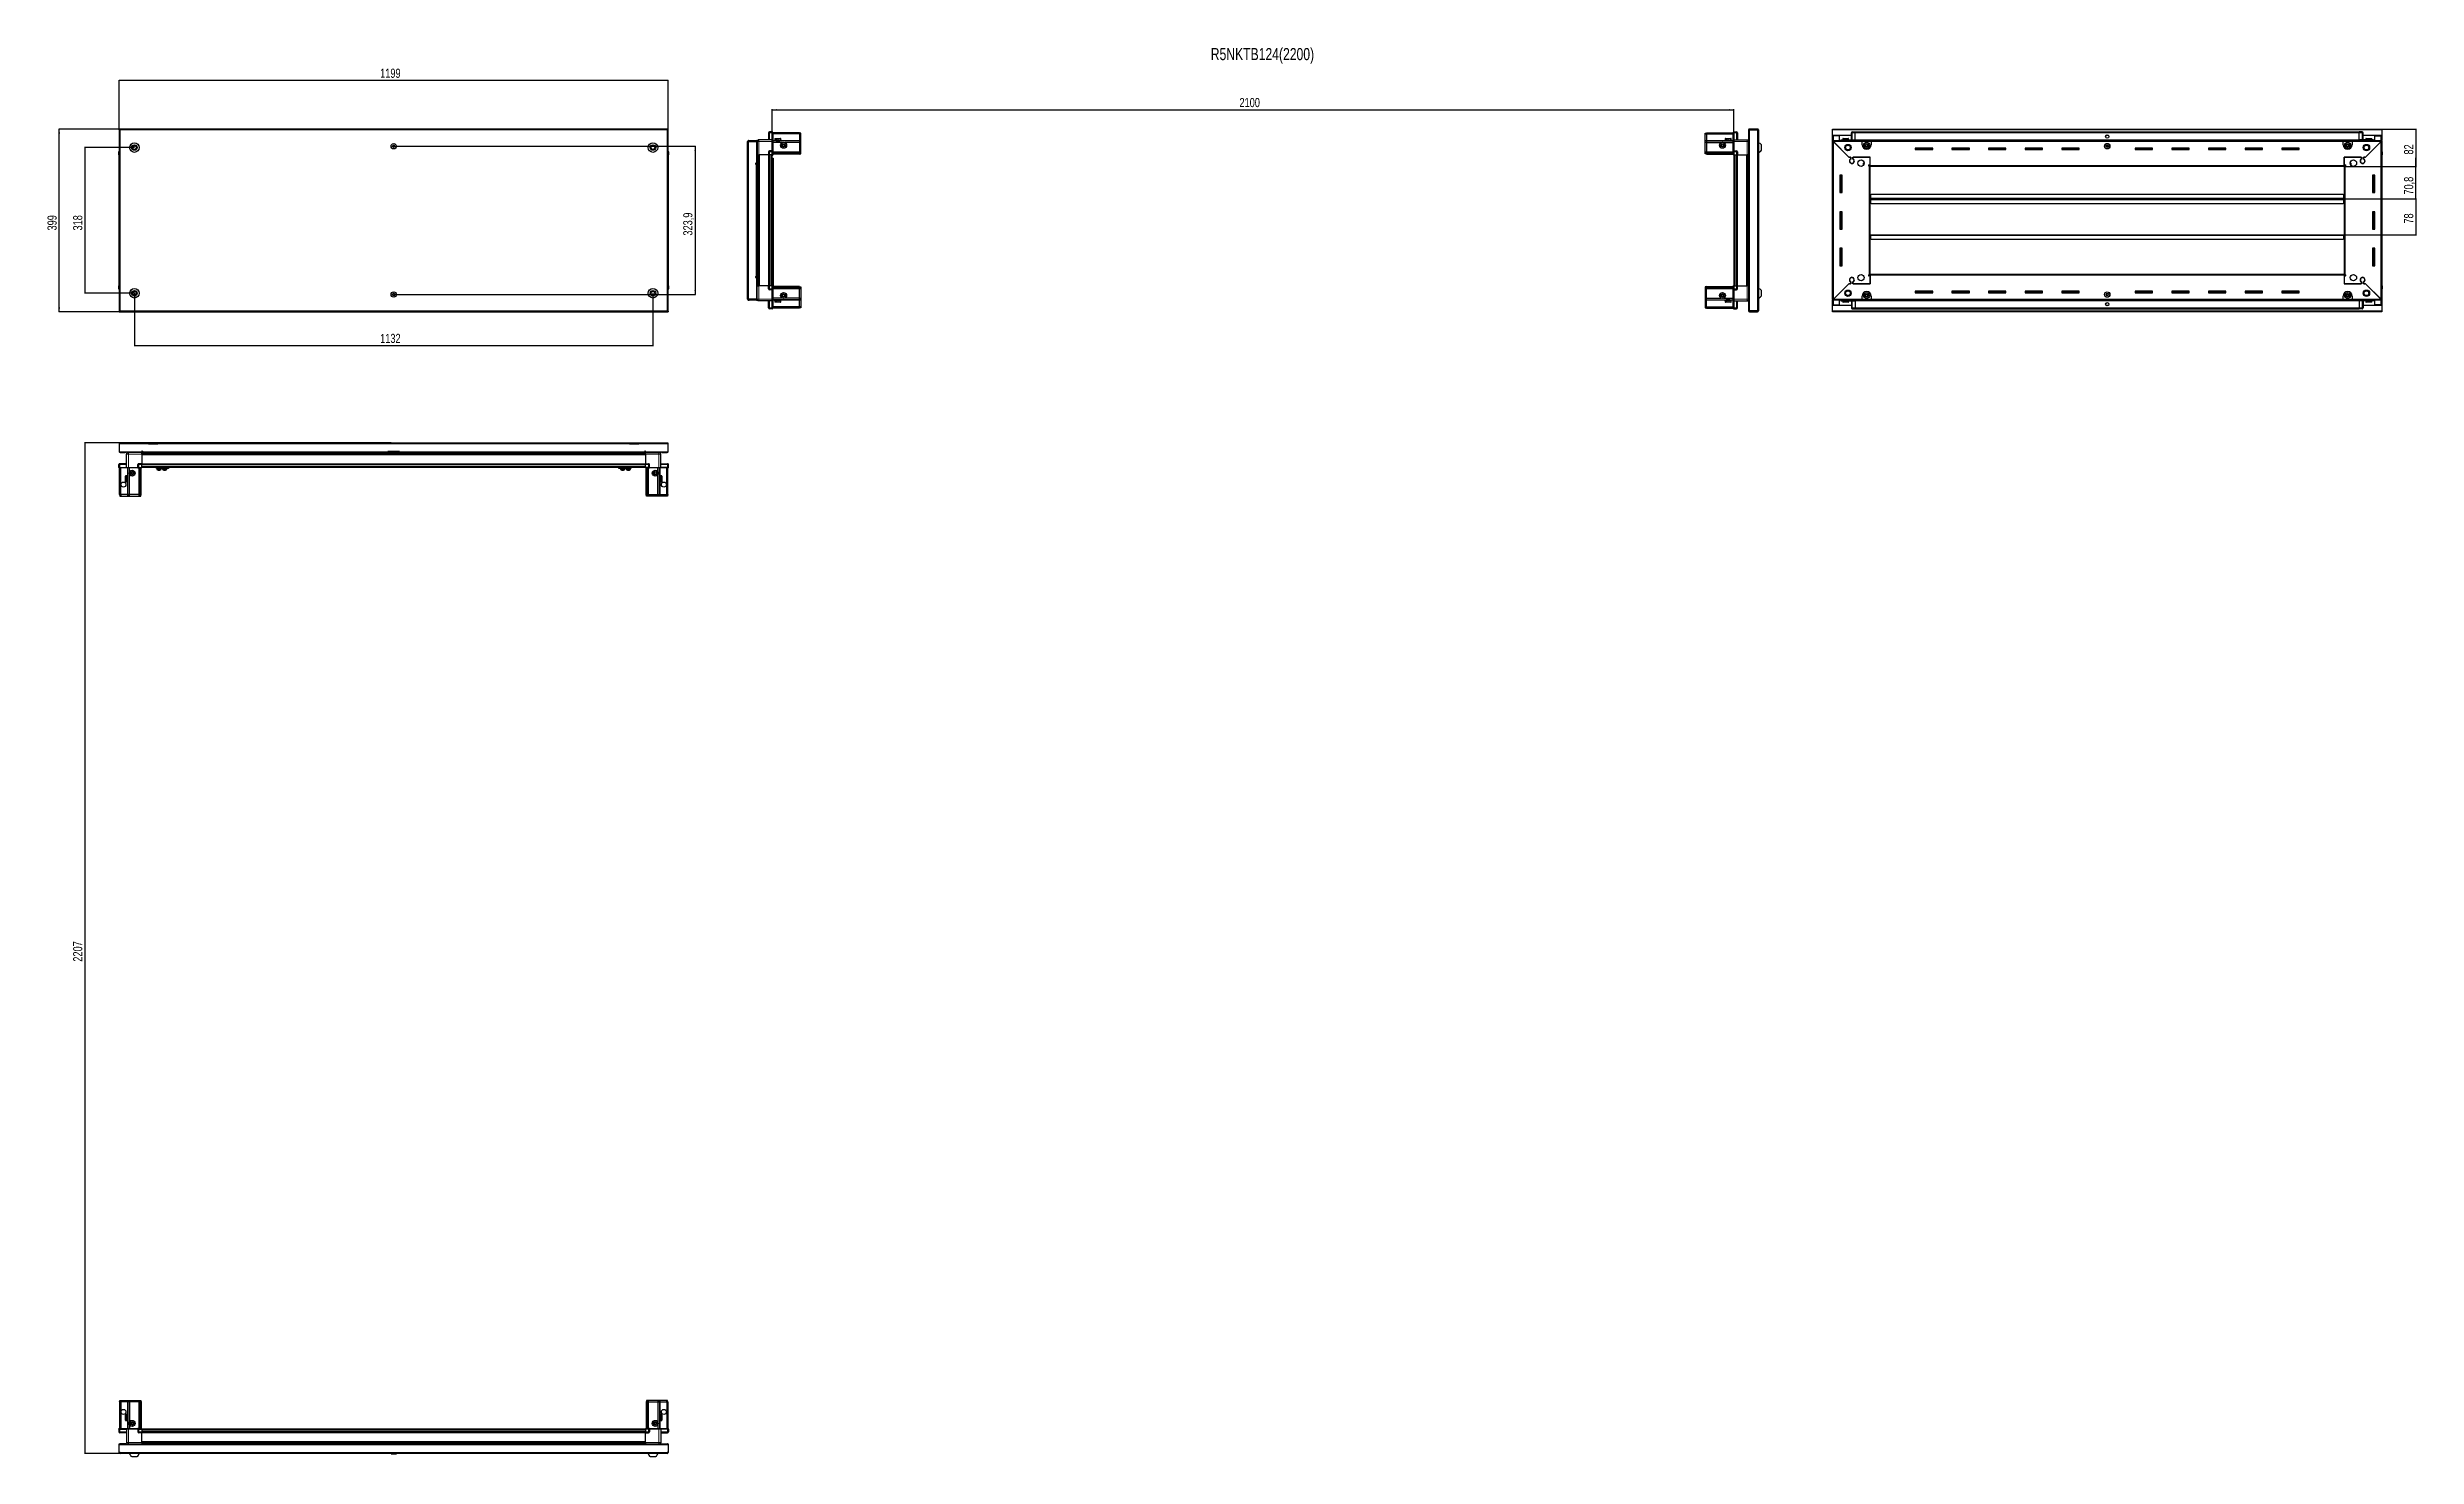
# Model space of a CAD drawing. Header units: millimetres. Extents: x 1315 to 6487, y -1523 to 1554.
import ezdxf

# ---------------------------------------------------------------- set-up
doc = ezdxf.new("R2010")
doc.units = ezdxf.units.MM
doc.layers.add('FORMAT', color=7, linetype='Continuous')
doc.styles.add('SLDTEXTSTYLE0', font='TXT', dxfattribs={"width": 0.75})
doc.dimstyles.new('SLDDIMSTYLE0', dxfattribs={"dimtxt": 20, "dimasz": 10, "dimexe": 0, "dimexo": 0.0625, "dimgap": 5, "dimtad": 2, "dimdec": 1, "dimrnd": 1e-09, "dimzin": 12, "dimdsep": 46, "dimtxsty": 'SLDTEXTSTYLE0', "dimsah": 1, "dimcen": 0.09, "dimadec": 0, "dimazin": 3, "dimtfac": 1, "dimtofl": 0, "dimtmove": 0, "dimatfit": 3, "dimfxl": 0, "dimfrac": 2, "dimtolj": 1, "dimtzin": 12, "dimarcsym": 0})
doc.dimstyles.new('SLDDIMSTYLE1', dxfattribs={"dimtxt": 20, "dimasz": 10, "dimexe": 0, "dimexo": 0.0625, "dimgap": 5, "dimtad": 2, "dimdec": 1, "dimrnd": 1e-09, "dimzin": 12, "dimdsep": 46, "dimtxsty": 'SLDTEXTSTYLE0', "dimsah": 1, "dimcen": 0.09, "dimadec": 0, "dimazin": 3, "dimtfac": 1, "dimtmove": 0, "dimatfit": 0, "dimfxl": 0, "dimfrac": 2, "dimtolj": 1, "dimtzin": 12, "dimarcsym": 0})

msp = doc.modelspace()

# ---------------------------------------------------------------- texts
at = {"layer": 'FORMAT', "insert": (3854.71, 1552.62), "char_height": 26.4583, "attachment_point": 1, "style": 'SLDTEXTSTYLE0'}
msp.add_mtext('R5NKTB124(2200)', dxfattribs=at)

# ---------------------------------------------------------------- blocks, each defined once
blk = doc.blocks.new('_D')
at = {"layer": 'FORMAT'}
for p, q in [((1471.3, 1375.8), (1339.8, 1375.8)), ((1340.8, 976.8), (1340.8, 1375.8)), ((1471.3, 976.8), (1339.8, 976.8))]:
    blk.add_line(p, q, dxfattribs=at)
for points in [[(1340.8, 1375.8), (1339.3, 1365.8), (1342.4, 1365.8)], [(1340.8, 976.8), (1342.4, 986.8), (1339.3, 986.8)]]:
    blk.add_solid(points, dxfattribs=at)
at = {"layer": 'FORMAT', "insert": (1315, 1154.2), "char_height": 20, "attachment_point": 1, "rotation": 90, "style": 'SLDTEXTSTYLE0'}
blk.add_mtext('399', dxfattribs=at)
blk = doc.blocks.new('_D_1')
at = {"layer": 'FORMAT'}
for p, q in [((1471.3, 1375.8), (1471.3, 1482.8)), ((2670.3, 1481.8), (1471.3, 1481.8)), ((2670.3, 1375.8), (2670.3, 1482.8))]:
    blk.add_line(p, q, dxfattribs=at)
for points in [[(1471.3, 1481.8), (1481.3, 1480.3), (1481.3, 1483.4)], [(2670.3, 1481.8), (2660.3, 1483.4), (2660.3, 1480.3)]]:
    blk.add_solid(points, dxfattribs=at)
at = {"layer": 'FORMAT', "insert": (2041.3, 1507.6), "char_height": 20, "attachment_point": 1, "style": 'SLDTEXTSTYLE0'}
blk.add_mtext('1199', dxfattribs=at)
blk = doc.blocks.new('_D_2')
at = {"layer": 'FORMAT'}
for p, q in [((1504.8, 1017.3), (1504.8, 901.8)), ((2636.8, 1017.3), (2636.8, 901.8)), ((1504.8, 902.8), (2636.8, 902.8))]:
    blk.add_line(p, q, dxfattribs=at)
for points in [[(1504.8, 902.8), (1514.8, 901.3), (1514.8, 904.4)], [(2636.8, 902.8), (2626.8, 904.4), (2626.8, 901.3)]]:
    blk.add_solid(points, dxfattribs=at)
at = {"layer": 'FORMAT', "insert": (2041.3, 928.6), "char_height": 20, "attachment_point": 1, "style": 'SLDTEXTSTYLE0'}
blk.add_mtext('1132', dxfattribs=at)
blk = doc.blocks.new('_D_3')
at = {"layer": 'FORMAT'}
for p, q in [((2070.8, 1338.3), (2729.8, 1338.3)), ((2728.8, 1338.3), (2728.8, 1014.5)), ((2070.8, 1014.5), (2729.8, 1014.5))]:
    blk.add_line(p, q, dxfattribs=at)
for points in [[(2728.8, 1338.3), (2727.3, 1328.3), (2730.4, 1328.3)], [(2728.8, 1014.5), (2730.4, 1024.5), (2727.3, 1024.5)]]:
    blk.add_solid(points, dxfattribs=at)
at = {"layer": 'FORMAT', "insert": (2703, 1143.1), "char_height": 20, "attachment_point": 1, "rotation": 90, "style": 'SLDTEXTSTYLE0'}
blk.add_mtext('323,9', dxfattribs=at)
blk = doc.blocks.new('_D_4')
at = {"layer": 'FORMAT'}
for p, q in [((1504.8, 1335.3), (1395.8, 1335.3)), ((1396.8, 1335.3), (1396.8, 1017.3)), ((1504.8, 1017.3), (1395.8, 1017.3))]:
    blk.add_line(p, q, dxfattribs=at)
for points in [[(1396.8, 1335.3), (1395.3, 1325.3), (1398.4, 1325.3)], [(1396.8, 1017.3), (1398.4, 1027.3), (1395.3, 1027.3)]]:
    blk.add_solid(points, dxfattribs=at)
at = {"layer": 'FORMAT', "insert": (1371, 1154.2), "char_height": 20, "attachment_point": 1, "rotation": 90, "style": 'SLDTEXTSTYLE0'}
blk.add_mtext('318', dxfattribs=at)
blk = doc.blocks.new('_D_5')
at = {"layer": 'FORMAT'}
for p, q in [((2897, 1319.3), (2897, 1418.8)), ((2897, 1417.8), (4997, 1417.8)), ((4997, 1319.3), (4997, 1418.8))]:
    blk.add_line(p, q, dxfattribs=at)
for points in [[(2897, 1417.8), (2907, 1416.3), (2907, 1419.4)], [(4997, 1417.8), (4987, 1419.4), (4987, 1416.3)]]:
    blk.add_solid(points, dxfattribs=at)
at = {"layer": 'FORMAT', "insert": (3917.4, 1443.6), "char_height": 20, "attachment_point": 1, "style": 'SLDTEXTSTYLE0'}
blk.add_mtext('2100', dxfattribs=at)
blk = doc.blocks.new('_D_6')
at = {"layer": 'FORMAT'}
for p, q in [((6411.4, 1375.8), (6486.9, 1375.8)), ((6485.9, 1375.8), (6485.9, 1293.8)), ((6329.4, 1293.8), (6486.9, 1293.8))]:
    blk.add_line(p, q, dxfattribs=at)
for points in [[(6485.9, 1375.8), (6484.4, 1365.8), (6487.5, 1365.8)], [(6485.9, 1293.8), (6487.5, 1303.8), (6484.4, 1303.8)]]:
    blk.add_solid(points, dxfattribs=at)
at = {"layer": 'FORMAT', "insert": (6460.1, 1320), "char_height": 20, "attachment_point": 1, "rotation": 90, "style": 'SLDTEXTSTYLE0'}
blk.add_mtext('82', dxfattribs=at)
blk = doc.blocks.new('_D_7')
at = {"layer": 'FORMAT'}
for p, q in [((6329.4, 1293.8), (6486.9, 1293.8)), ((6485.9, 1293.8), (6485.9, 1313.1)), ((6485.9, 1223.1), (6485.9, 1293.8)), ((6328.4, 1223.1), (6486.9, 1223.1)), ((6485.9, 1223.1), (6485.9, 1203.8))]:
    blk.add_line(p, q, dxfattribs=at)
for points in [[(6485.9, 1293.8), (6487.5, 1303.8), (6484.4, 1303.8)], [(6485.9, 1223.1), (6484.4, 1213.1), (6487.5, 1213.1)]]:
    blk.add_solid(points, dxfattribs=at)
at = {"layer": 'FORMAT', "insert": (6460.1, 1232.6), "char_height": 20, "attachment_point": 1, "rotation": 90, "style": 'SLDTEXTSTYLE0'}
blk.add_mtext('70,8', dxfattribs=at)
blk = doc.blocks.new('_D_8')
at = {"layer": 'FORMAT'}
for p, q in [((6328.4, 1223.1), (6486.9, 1223.1)), ((6485.9, 1223.1), (6485.9, 1145.1)), ((6328.4, 1145.1), (6486.9, 1145.1))]:
    blk.add_line(p, q, dxfattribs=at)
for points in [[(6485.9, 1223.1), (6484.4, 1213.1), (6487.5, 1213.1)], [(6485.9, 1145.1), (6487.5, 1155.1), (6484.4, 1155.1)]]:
    blk.add_solid(points, dxfattribs=at)
at = {"layer": 'FORMAT', "insert": (6460.1, 1169.3), "char_height": 20, "attachment_point": 1, "rotation": 90, "style": 'SLDTEXTSTYLE0'}
blk.add_mtext('78', dxfattribs=at)
blk = doc.blocks.new('_D_9')
at = {"layer": 'FORMAT'}
for p, q in [((2065, 690.8), (1395.8, 690.8)), ((1396.8, 690.8), (1396.8, -1516.2)), ((1473.4, -1516.2), (1395.8, -1516.2))]:
    blk.add_line(p, q, dxfattribs=at)
for points in [[(1396.8, 690.8), (1395.3, 680.8), (1398.4, 680.8)], [(1396.8, -1516.2), (1398.4, -1506.2), (1395.3, -1506.2)]]:
    blk.add_solid(points, dxfattribs=at)
at = {"layer": 'FORMAT', "insert": (1371, -442.2), "char_height": 20, "attachment_point": 1, "rotation": 90, "style": 'SLDTEXTSTYLE0'}
blk.add_mtext('2207', dxfattribs=at)

# ---------------------------------------------------------------- dimensions: what is measured, and where the dimension line sits
at = {"layer": 'FORMAT'}
dim = msp.add_linear_dim(base=(1471.32, 1481.82), p1=(2670.32, 1375.82), p2=(1471.32, 1375.82), dimstyle='SLDDIMSTYLE0', dxfattribs=at)
dim.commit()
dim.dimension.update_dxf_attribs({"geometry": '_D_1', "text_midpoint": (2070.82, 1481.82), "dimtype": 160})
for base, p1, p2, angle, dimstyle, picture, middle in [((4996.98, 1417.82), (2896.98, 1319.32), (4996.98, 1319.32), 0, 'SLDDIMSTYLE0', '_D_5', (3946.98, 1417.82)), ((1340.82, 1375.82), (1471.32, 976.82), (1471.32, 1375.82), 90, 'SLDDIMSTYLE0', '_D', (1340.82, 1176.32)), ((6485.93, 1293.82), (6411.43, 1375.82), (6329.43, 1293.82), 90, 'SLDDIMSTYLE0', '_D_6', (6485.93, 1334.82)), ((1396.82, 1017.32), (1504.82, 1335.32), (1504.82, 1017.32), 90, 'SLDDIMSTYLE0', '_D_4', (1396.82, 1176.32)), ((2728.8202948, 1014.47343353), (2070.8199379, 1338.32343353), (2070.8199379, 1014.47343353), 90, 'SLDDIMSTYLE0', '_D_3', (2728.8202948, 1176.39843353)), ((6485.92817068, 1293.82343353), (6328.42781378, 1223.07343353), (6329.42781378, 1293.82343353), 90, 'SLDDIMSTYLE1', '_D_7', (6485.92817068, 1258.44843353)), ((6485.92817068, 1145.12343353), (6328.42781378, 1223.07343353), (6328.42781378, 1145.12343353), 90, 'SLDDIMSTYLE0', '_D_8', (6485.92817068, 1184.09843353)), ((2636.82, 902.82), (1504.82, 1017.32), (2636.82, 1017.32), 0, 'SLDDIMSTYLE0', '_D_2', (2070.82, 902.82)), ((1396.82, -1516.15), (2065.03, 690.85), (1473.42, -1516.15), 90, 'SLDDIMSTYLE0', '_D_9', (1396.82, -412.65))]:
    dim = msp.add_linear_dim(base=base, p1=p1, p2=p2, angle=angle, dimstyle=dimstyle, dxfattribs=at)
    dim.commit()
    dim.dimension.update_dxf_attribs({"geometry": picture, "text_midpoint": middle, "dimtype": 160})

# ---------------------------------------------------------------- linework, layer by layer
at = {"color": 7, "linetype": 'Continuous', "lineweight": 25}
for p, q in [((1473.42, 1375.82), (1471.32, 1375.82)), ((1471.32, 1374.32), (1471.32, 1375.82)), ((1471.32, 1374.32), (1473.42, 1374.32)), ((1471.32, 1374.32), (1471.32, 1373.72)), ((1471.32, 1373.72), (1471.32, 978.92)), ((1471.32, 1373.72), (1473.42, 1373.72)), ((2668.22, 1375.82), (1473.42, 1375.82)), ((1473.42, 1375.82), (1473.42, 1373.72)), ((2668.22, 1373.72), (2668.22, 1375.82)), ((2670.32, 1375.82), (2668.22, 1375.82)), ((2668.22, 1374.32), (2670.32, 1374.32)), ((2668.22, 1373.72), (2670.32, 1373.72)), ((2670.32, 1374.32), (2670.32, 1375.82)), ((2670.32, 1373.72), (2670.32, 1374.32)), ((2670.32, 978.92), (2670.32, 1373.72)), ((2845.13, 1348.47), (2843.63, 1348.47)), ((2843.63, 1347.97), (2843.63, 1348.47)), ((2843.63, 1004.67), (2843.63, 1347.97)), ((2845.73, 1349.07), (2845.73, 1350.57)), ((2845.73, 1350.57), (2846.63, 1350.57)), ((2845.73, 1349.07), (2846.63, 1349.07)), ((2845.73, 1348.57), (2863.13, 1348.57)), ((2846.63, 1349.07), (2846.63, 1350.57)), ((2846.63, 1350.57), (2863.13, 1350.57)), ((2846.63, 1349.07), (2863.13, 1349.07)), ((2863.13, 1349.07), (2863.13, 1350.57)), ((2864.63, 1348.57), (2863.13, 1348.57)), ((2863.13, 1348.57), (2863.13, 1301.07)), ((2864.63, 1348.32), (2864.63, 1319.32)), ((2897.13, 1352.32), (2868.13, 1352.32)), ((2889.13, 1367.32), (2889.13, 1352.32)), ((2897.13, 1369.32), (2891.13, 1369.32)), ((2897.13, 1369.32), (2897.46, 1369.32)), ((2897.13, 1369.32), (2897.13, 1367.32)), ((2897.13, 1352.52), (2897.13, 1367.32)), ((2897.13, 1352.52), (2897.13, 1367.32)), ((2897.13, 1352.32), (2897.13, 1352.52)), ((2897.13, 1352.32), (2898.33, 1352.32)), ((2897.13, 1348.32), (2897.13, 1352.32)), ((2897.13, 1328.02), (2897.13, 1348.32)), ((2898.33, 1368.82), (2897.46, 1369.32)), ((2898.33, 1367.32), (2898.33, 1368.82)), ((2956.63, 1367.82), (2898.33, 1367.82)), ((2898.33, 1367.32), (2898.33, 1352.52)), ((2956.63, 1365.32), (2898.33, 1365.32)), ((2898.33, 1352.52), (2898.33, 1352.32)), ((2898.33, 1352.32), (2898.33, 1348.32)), ((2956.63, 1349.82), (2898.33, 1349.82)), ((2898.33, 1348.32), (2898.33, 1328.02)), ((2919.63, 1346.32), (2898.33, 1346.32)), ((2903.13, 1354.22), (2903.13, 1351.82)), ((2903.13, 1351.82), (2903.13, 1351.32)), ((2903.13, 1351.32), (2903.26, 1351.32)), ((2903.45, 1351.82), (2903.26, 1351.82)), ((2903.26, 1351.82), (2903.26, 1351.32)), ((2903.26, 1351.32), (2903.45, 1351.32)), ((2903.45, 1351.82), (2903.45, 1351.32)), ((2903.45, 1351.32), (2903.98, 1351.32)), ((2903.93, 1355.02), (2911.09, 1355.02)), ((2904.38, 1351.82), (2903.98, 1351.82)), ((2903.98, 1351.82), (2903.98, 1351.32)), ((2903.98, 1351.32), (2904.38, 1351.32)), ((2904.38, 1351.82), (2904.38, 1351.32)), ((2904.38, 1351.32), (2905.25, 1351.32)), ((2905.23, 1351.32), (2905.23, 1351.22)), ((2905.23, 1351.22), (2914.03, 1351.22)), ((2905.82, 1351.82), (2905.25, 1351.82)), ((2905.25, 1351.82), (2905.25, 1351.32)), ((2905.25, 1351.32), (2905.82, 1351.32)), ((2905.63, 1350.82), (2906.32, 1350.34)), ((2905.63, 1350.82), (2910.66, 1350.82)), ((2906.32, 1350.34), (2905.63, 1349.86)), ((2905.63, 1349.86), (2905.63, 1349.82)), ((2905.63, 1349.86), (2910.66, 1349.86)), ((2905.82, 1351.82), (2905.82, 1351.32)), ((2905.82, 1351.32), (2906.95, 1351.32)), ((2906.32, 1350.34), (2910.48, 1350.34)), ((2907.64, 1351.82), (2906.95, 1351.82)), ((2906.95, 1351.82), (2906.95, 1351.32)), ((2906.95, 1351.32), (2907.64, 1351.32)), ((2907.64, 1351.82), (2907.64, 1351.32)), ((2907.64, 1351.32), (2908.91, 1351.32)), ((2909.65, 1351.82), (2908.91, 1351.82)), ((2908.91, 1351.82), (2908.91, 1351.32)), ((2908.91, 1351.32), (2909.14, 1351.32)), ((2909.14, 1351.82), (2909.14, 1351.32)), ((2909.64, 1351.82), (2909.64, 1351.32)), ((2909.64, 1351.32), (2909.65, 1351.32)), ((2909.65, 1351.82), (2909.65, 1351.32)), ((2909.65, 1351.32), (2910.94, 1351.32)), ((2910.48, 1350.34), (2912.94, 1350.34)), ((2910.66, 1350.82), (2913.63, 1350.82)), ((2910.66, 1349.86), (2913.63, 1349.86)), ((2911.65, 1351.82), (2910.94, 1351.82)), ((2910.94, 1351.82), (2910.94, 1351.32)), ((2911, 1351.82), (2911, 1351.32)), ((2911, 1351.32), (2911.65, 1351.32)), ((2911.09, 1355.02), (2915.33, 1355.02)), ((2911.65, 1351.82), (2911.65, 1351.32)), ((2911.65, 1351.32), (2912.84, 1351.32)), ((2913.46, 1351.82), (2912.84, 1351.82)), ((2912.84, 1351.82), (2912.84, 1351.32)), ((2912.84, 1351.32), (2913.46, 1351.32)), ((2912.94, 1350.34), (2913.63, 1350.82)), ((2913.63, 1349.86), (2912.94, 1350.34)), ((2913.46, 1351.82), (2913.46, 1351.32)), ((2913.46, 1351.32), (2914.43, 1351.32)), ((2913.63, 1349.82), (2913.63, 1349.86)), ((2914.03, 1351.22), (2914.03, 1351.32)), ((2914.9, 1351.82), (2914.43, 1351.82)), ((2914.43, 1351.82), (2914.43, 1351.32)), ((2914.43, 1351.32), (2914.9, 1351.32)), ((2914.9, 1351.82), (2914.9, 1351.32)), ((2914.9, 1351.32), (2915.55, 1351.32)), ((2915.82, 1351.82), (2915.55, 1351.82)), ((2915.55, 1351.82), (2915.55, 1351.32)), ((2915.55, 1351.32), (2915.82, 1351.32)), ((2915.82, 1351.82), (2915.82, 1351.32)), ((2915.82, 1351.32), (2916.09, 1351.32)), ((2916.13, 1351.82), (2916.09, 1351.82)), ((2916.09, 1351.82), (2916.09, 1351.32)), ((2916.09, 1351.32), (2916.13, 1351.32)), ((2916.13, 1351.82), (2916.13, 1354.22)), ((2916.13, 1351.82), (2916.13, 1351.32)), ((2956.63, 1346.32), (2924.63, 1346.32)), ((2956.63, 1367.82), (2956.63, 1365.32)), ((2959.63, 1367.02), (2956.63, 1367.82)), ((2956.63, 1365.32), (2956.63, 1350.82)), ((2959.63, 1365.17), (2956.63, 1365.32)), ((2956.63, 1350.82), (2956.63, 1349.82)), ((2956.63, 1349.82), (2956.63, 1346.32)), ((2959.63, 1349.02), (2956.63, 1349.82)), ((2956.63, 1346.32), (2956.63, 1325.82)), ((2956.63, 1346.32), (2959.63, 1345.99)), ((2959.63, 1365.17), (2959.63, 1367.02)), ((2959.63, 1350.82), (2959.63, 1365.17)), ((2959.63, 1349.02), (2959.63, 1350.82)), ((2959.63, 1345.99), (2959.63, 1349.02)), ((2959.63, 1325.82), (2959.63, 1345.99)), ((4934.33, 1367.02), (4937.33, 1367.82)), ((4934.33, 1365.17), (4934.33, 1367.02)), ((4934.33, 1365.17), (4937.33, 1365.32)), ((4934.33, 1350.82), (4934.33, 1365.17)), ((4934.33, 1349.02), (4934.33, 1350.82)), ((4934.33, 1349.02), (4937.33, 1349.82)), ((4934.33, 1345.99), (4934.33, 1349.02)), ((4937.33, 1346.32), (4934.33, 1345.99)), ((4934.33, 1325.82), (4934.33, 1345.99)), ((4937.33, 1367.82), (4937.33, 1365.32)), ((4937.33, 1367.82), (4995.63, 1367.82)), ((4937.33, 1365.32), (4937.33, 1350.82)), ((4937.33, 1365.32), (4995.63, 1365.32)), ((4937.33, 1350.82), (4937.33, 1349.82)), ((4937.33, 1349.82), (4937.33, 1346.32)), ((4937.33, 1349.82), (4995.63, 1349.82)), ((4937.33, 1346.32), (4937.33, 1325.82)), ((4937.33, 1346.32), (4969.33, 1346.32)), ((4974.33, 1346.32), (4995.63, 1346.32)), ((4977.83, 1354.22), (4977.83, 1351.32)), ((4977.83, 1351.32), (4977.86, 1351.32)), ((4977.98, 1351.82), (4977.86, 1351.82)), ((4977.86, 1351.82), (4977.86, 1351.32)), ((4977.86, 1351.32), (4977.98, 1351.32)), ((4977.98, 1351.82), (4977.98, 1351.32)), ((4977.98, 1351.32), (4978.39, 1351.32)), ((4978.73, 1351.82), (4978.39, 1351.82)), ((4978.39, 1351.82), (4978.39, 1351.32)), ((4978.39, 1351.32), (4978.73, 1351.32)), ((4978.63, 1355.02), (4990.03, 1355.02)), ((4978.73, 1351.82), (4978.73, 1351.32)), ((4978.73, 1351.32), (4979.51, 1351.32)), ((4980.03, 1351.82), (4979.51, 1351.82)), ((4979.51, 1351.82), (4979.51, 1351.32)), ((4979.51, 1351.32), (4980.03, 1351.32)), ((4979.93, 1351.32), (4979.93, 1351.22)), ((4979.93, 1351.22), (4988.73, 1351.22)), ((4980.03, 1351.82), (4980.03, 1351.32)), ((4980.03, 1351.32), (4981.09, 1351.32)), ((4980.33, 1350.82), (4981.02, 1350.34)), ((4980.33, 1350.82), (4988.33, 1350.82)), ((4981.02, 1350.34), (4980.33, 1349.86)), ((4980.33, 1349.86), (4980.33, 1349.82)), ((4980.33, 1349.86), (4988.33, 1349.86)), ((4981.02, 1350.34), (4987.64, 1350.34)), ((4981.75, 1351.82), (4981.09, 1351.82)), ((4981.09, 1351.82), (4981.09, 1351.32)), ((4981.09, 1351.32), (4981.75, 1351.32)), ((4981.75, 1351.82), (4981.75, 1351.32)), ((4981.75, 1351.32), (4982.99, 1351.32)), ((4983.72, 1351.82), (4982.99, 1351.82)), ((4982.99, 1351.82), (4982.99, 1351.32)), ((4982.99, 1351.32), (4983.42, 1351.32)), ((4983.42, 1351.82), (4983.42, 1351.32)), ((4983.72, 1351.82), (4983.72, 1351.32)), ((4983.72, 1351.32), (4985.02, 1351.32)), ((4985.75, 1351.82), (4985.02, 1351.82)), ((4985.02, 1351.82), (4985.02, 1351.32)), ((4985.29, 1351.82), (4985.29, 1351.32)), ((4985.29, 1351.32), (4985.75, 1351.32)), ((4985.75, 1351.82), (4985.75, 1351.32)), ((4985.75, 1351.32), (4986.98, 1351.32)), ((4987.64, 1351.82), (4986.98, 1351.82)), ((4986.98, 1351.82), (4986.98, 1351.32)), ((4986.98, 1351.32), (4987.64, 1351.32)), ((4987.64, 1351.82), (4987.64, 1351.32)), ((4987.64, 1351.32), (4988.69, 1351.32)), ((4987.64, 1350.34), (4988.33, 1350.82)), ((4988.33, 1349.86), (4987.64, 1350.34)), ((4988.33, 1349.82), (4988.33, 1349.86)), ((4989.21, 1351.82), (4988.69, 1351.82)), ((4988.69, 1351.82), (4988.69, 1351.32)), ((4988.69, 1351.32), (4989.21, 1351.32)), ((4988.73, 1351.22), (4988.73, 1351.32)), ((4989.21, 1351.82), (4989.21, 1351.32)), ((4989.21, 1351.32), (4989.96, 1351.32)), ((4990.29, 1351.82), (4989.96, 1351.82)), ((4989.96, 1351.82), (4989.96, 1351.32)), ((4989.96, 1351.32), (4990.29, 1351.32)), ((4990.29, 1351.82), (4990.29, 1351.32)), ((4990.29, 1351.32), (4990.69, 1351.32)), ((4990.8, 1351.82), (4990.69, 1351.82)), ((4990.69, 1351.82), (4990.69, 1351.32)), ((4990.69, 1351.32), (4990.8, 1351.32)), ((4990.8, 1351.82), (4990.8, 1351.32)), ((4990.8, 1351.32), (4990.83, 1351.32)), ((4990.83, 1351.32), (4990.83, 1354.22)), ((4996.49, 1369.32), (4995.63, 1368.82)), ((4996.49, 1369.32), (4995.63, 1368.82)), ((4995.63, 1368.82), (4995.63, 1367.32)), ((4995.63, 1352.52), (4995.63, 1367.32)), ((4995.63, 1352.32), (4995.63, 1352.52)), ((4996.83, 1352.32), (4995.63, 1352.32)), ((4995.63, 1348.32), (4995.63, 1352.32)), ((4995.63, 1328.02), (4995.63, 1348.32)), ((4996.83, 1369.32), (4996.49, 1369.32)), ((4996.83, 1369.32), (4996.49, 1369.32)), ((4996.83, 1367.32), (4996.83, 1369.32)), ((4996.83, 1369.32), (4996.83, 1369.32)), ((4996.83, 1369.32), (5002.83, 1369.32)), ((4996.83, 1367.32), (4996.83, 1352.52)), ((4996.83, 1352.52), (4996.83, 1352.32)), ((4996.83, 1352.32), (4996.83, 1348.32)), ((4996.83, 1352.32), (5025.83, 1352.32)), ((4996.83, 1348.32), (4996.83, 1328.02)), ((5004.83, 1367.32), (5004.83, 1352.32)), ((5028.73, 1360.82), (5028.73, 991.82)), ((5028.73, 1360.82), (5030.83, 1360.82)), ((5028.83, 1373.72), (5028.83, 1361.32)), ((5028.83, 1361.32), (5030.33, 1361.32)), ((5030.33, 1373.72), (5030.33, 1361.32)), ((5030.83, 1360.82), (5030.83, 1373.72)), ((5030.83, 1373.72), (5048.23, 1373.72)), ((5048.23, 1375.82), (5030.93, 1375.82)), ((5048.23, 1374.32), (5030.93, 1374.32)), ((5048.23, 1374.32), (5048.23, 1375.82)), ((5048.23, 1373.72), (5050.33, 1373.72)), ((5050.33, 1373.72), (5050.33, 978.92)), ((5212.43, 1373.72), (5212.43, 1375.82)), ((5212.43, 1375.82), (6411.43, 1375.82)), ((5212.43, 1361.32), (5212.43, 1373.72)), ((5253.43, 1361.32), (5212.43, 1361.32)), ((5212.43, 1360.82), (5212.43, 1361.32)), ((5212.43, 1360.82), (5214.53, 1360.82)), ((5212.43, 1350.57), (5212.43, 1360.82)), ((5212.43, 1349.07), (5212.43, 1350.57)), ((5212.43, 1350.57), (5213.43, 1350.57)), ((5212.43, 1348.57), (5212.43, 1349.07)), ((5212.43, 1349.07), (5213.43, 1349.07)), ((5212.43, 1004.07), (5212.43, 1348.57)), ((5213.93, 1348.57), (5212.43, 1348.57)), ((5213.43, 1349.07), (5213.43, 1350.57)), ((5213.43, 1350.57), (5276.93, 1350.57)), ((5213.93, 1360.82), (5213.93, 1361.32)), ((5214.03, 1348.47), (5247.93, 1314.57)), ((5227.43, 1360.82), (5214.53, 1360.82)), ((5248.63, 1313.87), (5214.53, 1347.97)), ((5227.43, 1350.57), (5227.43, 1360.82)), ((5232.93, 1352.32), (5261.93, 1352.32)), ((5234.43, 1354.22), (5234.43, 1352.32)), ((5235.23, 1355.02), (5246.63, 1355.02)), ((5247.43, 1352.32), (5247.43, 1354.22)), ((5253.43, 1352.32), (5253.43, 1367.32)), ((5254.11, 1368.82), (5254.1, 1368.82)), ((5255.43, 1369.32), (5261.93, 1369.32)), ((5255.43, 1369.32), (5261.93, 1369.32)), ((5261.85, 1350.57), (5261.93, 1352.29)), ((5261.93, 1369.32), (5261.93, 1369.32)), ((5261.93, 1369.32), (5261.93, 1369.32)), ((5261.93, 1369.32), (5261.93, 1367.32)), ((6361.93, 1369.17), (5261.93, 1369.17)), ((5261.93, 1352.32), (5261.93, 1367.32)), ((5261.93, 1352.32), (5261.93, 1351.82)), ((5261.93, 1351.17), (6361.93, 1351.17)), ((5276.93, 1348.47), (5276.93, 1350.57)), ((5276.93, 1350.57), (5296.93, 1350.57)), ((5276.93, 1349.07), (5296.93, 1349.07)), ((5276.93, 1341.57), (5276.93, 1348.47)), ((5296.93, 1350.57), (5296.93, 1348.47)), ((5296.93, 1350.57), (6326.93, 1350.57)), ((5296.93, 1348.47), (5296.93, 1341.57)), ((5814.8, 1361.32), (5809.06, 1361.32)), ((6326.93, 1348.47), (6326.93, 1350.57)), ((6326.93, 1350.57), (6346.93, 1350.57)), ((6326.93, 1349.07), (6346.93, 1349.07)), ((6326.93, 1341.57), (6326.93, 1348.47)), ((6346.93, 1350.57), (6346.93, 1348.47)), ((6346.93, 1350.57), (6410.43, 1350.57)), ((6346.93, 1348.47), (6346.93, 1341.57)), ((6361.93, 1369.32), (6361.93, 1369.32)), ((6368.43, 1369.32), (6361.93, 1369.32)), ((6368.43, 1369.32), (6361.93, 1369.32)), ((6361.93, 1369.32), (6361.93, 1367.32)), ((6361.93, 1352.32), (6361.93, 1367.32)), ((6361.93, 1352.32), (6361.93, 1351.82)), ((6390.93, 1352.32), (6361.93, 1352.32)), ((6361.93, 1352.29), (6362, 1350.57)), ((6370.43, 1367.32), (6370.43, 1367.32)), ((6370.43, 1352.32), (6370.43, 1367.32)), ((6411.43, 1361.32), (6370.43, 1361.32)), ((6409.33, 1347.97), (6375.23, 1313.87)), ((6375.93, 1314.57), (6409.83, 1348.47)), ((6376.43, 1354.22), (6376.43, 1352.32)), ((6377.23, 1355.02), (6388.63, 1355.02)), ((6389.43, 1352.32), (6389.43, 1354.22)), ((6396.43, 1360.82), (6409.33, 1360.82)), ((6396.43, 1350.57), (6396.43, 1360.82)), ((6409.33, 1360.82), (6411.43, 1360.82)), ((6409.93, 1360.82), (6409.93, 1361.32)), ((6409.93, 1348.57), (6411.43, 1348.57)), ((6410.43, 1349.07), (6410.43, 1350.57)), ((6410.43, 1350.57), (6411.43, 1350.57)), ((6410.43, 1349.07), (6411.43, 1349.07)), ((6411.43, 1375.82), (6411.43, 1373.72)), ((6411.43, 1373.72), (6411.43, 1361.32)), ((6411.43, 1360.82), (6411.43, 1361.32)), ((6411.43, 1360.82), (6411.43, 1350.57)), ((6411.43, 1349.07), (6411.43, 1350.57)), ((6411.43, 1349.07), (6411.43, 1348.57)), ((6411.43, 1348.57), (6411.43, 1004.07)), ((1470.82, 1325.82), (1470.82, 1319.32)), ((1470.82, 1319.32), (1470.82, 1325.82)), ((1470.82, 1319.32), (1470.82, 1319.32)), ((1471.32, 1319.32), (1470.82, 1319.32)), ((1470.97, 1319.32), (1470.97, 1033.32)), ((2670.32, 1327.15), (2670.32, 1327.15)), ((2670.32, 1319.32), (2670.82, 1319.32)), ((2670.67, 1033.32), (2670.67, 1319.32)), ((2670.82, 1325.82), (2670.82, 1319.32)), ((2670.82, 1319.32), (2670.82, 1325.82)), ((2670.82, 1319.32), (2670.82, 1319.32)), ((2670.82, 1319.32), (2670.82, 1319.32)), ((2843.63, 1343.96), (2843.33, 1343.96)), ((2843.33, 1332.39), (2843.33, 1343.96)), ((2843.33, 1332.39), (2843.63, 1332.39)), ((2863.13, 1301.07), (2861.78, 1301.07)), ((2861.78, 1299.07), (2862.53, 1299.07)), ((2862.53, 1299.07), (2864.63, 1299.07)), ((2863.13, 1322.07), (2864.63, 1322.07)), ((2864.63, 1319.32), (2863.13, 1319.32)), ((2864.63, 1299.07), (2864.63, 1053.57)), ((2865.28, 1033.32), (2865.28, 1319.32)), ((2867.07, 1319.32), (2867.07, 1033.32)), ((2867.1, 1319.32), (2867.1, 1033.32)), ((2889.13, 1319.32), (2868.13, 1319.32)), ((2889.13, 1325.82), (2889.13, 1319.32)), ((2889.13, 1319.32), (2891.13, 1319.32)), ((2889.78, 1033.32), (2889.78, 1319.32)), ((2897.13, 1327.82), (2891.13, 1327.82)), ((2897.13, 1319.32), (2891.13, 1319.32)), ((2896.98, 1033.32), (2896.98, 1319.32)), ((2896.98, 1312.32), (2899.48, 1312.32)), ((2897.13, 1327.82), (2897.13, 1328.02)), ((2897.13, 1327.82), (2897.13, 1325.82)), ((2897.13, 1327.82), (2898.33, 1327.82)), ((2897.13, 1319.32), (2897.13, 1325.82)), ((2897.13, 1319.32), (2897.13, 1325.82)), ((2897.13, 1319.32), (2897.46, 1319.32)), ((2897.13, 1319.32), (2897.13, 1319.32)), ((2897.46, 1319.32), (2897.46, 1325.82)), ((2898.33, 1319.32), (2897.46, 1319.32)), ((2897.46, 1319.32), (2897.46, 1319.32)), ((2898.33, 1328.02), (2898.33, 1327.82)), ((2898.33, 1327.15), (2898.33, 1327.82)), ((2898.33, 1327.15), (2898.33, 1319.32)), ((2956.63, 1324.82), (2898.33, 1324.82)), ((2956.63, 1323.82), (2898.33, 1323.82)), ((2956.63, 1322.32), (2898.33, 1322.32)), ((2956.63, 1320.82), (2898.33, 1320.82)), ((2899.48, 1312.32), (2899.48, 1038.82)), ((2956.63, 1325.82), (2956.63, 1324.82)), ((2956.63, 1324.82), (2956.63, 1323.82)), ((2956.63, 1324.82), (2959.63, 1324.02)), ((2956.63, 1323.82), (2956.63, 1322.32)), ((2956.63, 1323.82), (2959.63, 1323.28)), ((2956.63, 1322.32), (2959.63, 1322.78)), ((2956.63, 1322.32), (2956.63, 1320.82)), ((2956.63, 1320.82), (2959.63, 1321.63)), ((2959.63, 1324.02), (2959.63, 1325.82)), ((2959.63, 1323.28), (2959.63, 1324.02)), ((2959.63, 1322.78), (2959.63, 1323.28)), ((2959.63, 1321.63), (2959.63, 1322.78)), ((4934.33, 1324.02), (4934.33, 1325.82)), ((4937.33, 1324.82), (4934.33, 1324.02)), ((4934.33, 1323.28), (4934.33, 1324.02)), ((4937.33, 1323.82), (4934.33, 1323.28)), ((4934.33, 1322.78), (4934.33, 1323.28)), ((4934.33, 1321.63), (4934.33, 1322.78)), ((4937.33, 1322.32), (4934.33, 1322.78)), ((4937.33, 1320.82), (4934.33, 1321.63)), ((4937.33, 1325.82), (4937.33, 1324.82)), ((4937.33, 1324.82), (4937.33, 1323.82)), ((4937.33, 1324.82), (4995.63, 1324.82)), ((4937.33, 1323.82), (4995.63, 1323.82)), ((4937.33, 1323.82), (4937.33, 1322.32)), ((4937.33, 1322.32), (4995.63, 1322.32)), ((4937.33, 1322.32), (4937.33, 1320.82)), ((4937.33, 1320.82), (4995.63, 1320.82)), ((4995.63, 1327.82), (4995.63, 1328.02)), ((4996.83, 1327.82), (4995.63, 1327.82)), ((4995.63, 1327.82), (4995.63, 1327.15)), ((4995.63, 1319.32), (4995.63, 1327.15)), ((4996.49, 1319.32), (4995.63, 1319.32)), ((4996.49, 1325.82), (4996.49, 1319.32)), ((4996.83, 1319.32), (4996.49, 1319.32)), ((4996.83, 1328.02), (4996.83, 1327.82)), ((4996.83, 1325.82), (4996.83, 1327.82)), ((4996.83, 1327.82), (5002.83, 1327.82)), ((4996.83, 1325.82), (4996.83, 1327.82)), ((4996.83, 1325.82), (4996.83, 1319.32)), ((4996.83, 1319.32), (5002.83, 1319.32)), ((4996.98, 1319.32), (4996.98, 1033.32)), ((5004.83, 1319.32), (5002.83, 1319.32)), ((5004.18, 1319.32), (5004.18, 1033.32)), ((5004.83, 1325.82), (5004.83, 1319.32)), ((5004.83, 1319.32), (5025.83, 1319.32)), ((5026.85, 1033.32), (5026.85, 1319.32)), ((5026.88, 1033.32), (5026.88, 1319.32)), ((5028.68, 1319.32), (5028.68, 1033.32)), ((5056.93, 1329.32), (5056.93, 1341.32)), ((5211.93, 1325.82), (5211.93, 1319.32)), ((5211.93, 1319.32), (5211.93, 1325.82)), ((5211.93, 1319.32), (5211.93, 1319.32)), ((5212.43, 1319.32), (5211.93, 1319.32)), ((5212.08, 1319.32), (5212.08, 1033.32)), ((5247.93, 1314.57), (5252.13, 1314.57)), ((5249.33, 1314.57), (5248.63, 1313.87)), ((5251.43, 1314.57), (5249.33, 1314.57)), ((5251.43, 1314.57), (5251.43, 1310.68)), ((5252.13, 1314.57), (5252.13, 1310.29)), ((5252.43, 1301.71), (5252.43, 1300.95)), ((5256.73, 1314.57), (5294.43, 1314.57)), ((5256.73, 1310.29), (5256.73, 1314.57)), ((5257.43, 1310.68), (5257.43, 1314.57)), ((5294.43, 1314.57), (5257.43, 1314.57)), ((5281.17, 1303.22), (5279.93, 1301.07)), ((5279.93, 1296.99), (5279.93, 1301.07)), ((5291.58, 1297.32), (5294.43, 1297.32)), ((5292.33, 1295.32), (5291.58, 1295.32)), ((5292.33, 1295.32), (5294.43, 1295.32)), ((5294.43, 1296.32), (5292.43, 1296.32)), ((5292.43, 1296.32), (5292.43, 1295.32)), ((5294.43, 1295.92), (5294.43, 1314.57)), ((5294.43, 1297.32), (5294.43, 1314.57)), ((5294.43, 1293.82), (5294.43, 1295.92)), ((6329.43, 1293.82), (5294.43, 1293.82)), ((5294.43, 1058.82), (5294.43, 1293.82)), ((5430.93, 1334.32), (5392.93, 1334.32)), ((5392.93, 1334.32), (5392.93, 1330.82)), ((5430.93, 1331.57), (5392.93, 1331.57)), ((5392.93, 1330.82), (5430.93, 1330.82)), ((5430.93, 1330.82), (5430.93, 1334.32)), ((5510.93, 1334.32), (5472.93, 1334.32)), ((5472.93, 1334.32), (5472.93, 1330.82)), ((5510.93, 1331.57), (5472.93, 1331.57)), ((5472.93, 1330.82), (5510.93, 1330.82)), ((5510.93, 1330.82), (5510.93, 1334.32)), ((5590.93, 1334.32), (5552.93, 1334.32)), ((5552.93, 1334.32), (5552.93, 1330.82)), ((5590.93, 1331.57), (5552.93, 1331.57)), ((5552.93, 1330.82), (5590.93, 1330.82)), ((5590.93, 1330.82), (5590.93, 1334.32)), ((5670.93, 1334.32), (5632.93, 1334.32)), ((5632.93, 1334.32), (5632.93, 1330.82)), ((5670.93, 1331.57), (5632.93, 1331.57)), ((5632.93, 1330.82), (5670.93, 1330.82)), ((5670.93, 1330.82), (5670.93, 1334.32)), ((5750.93, 1334.32), (5712.93, 1334.32)), ((5712.93, 1334.32), (5712.93, 1330.82)), ((5750.93, 1331.57), (5712.93, 1331.57)), ((5712.93, 1330.82), (5750.93, 1330.82)), ((5750.93, 1330.82), (5750.93, 1334.32)), ((5910.93, 1334.32), (5872.93, 1334.32)), ((5872.93, 1334.32), (5872.93, 1330.82)), ((5910.93, 1331.57), (5872.93, 1331.57)), ((5872.93, 1330.82), (5910.93, 1330.82)), ((5910.93, 1330.82), (5910.93, 1334.32)), ((5990.93, 1334.32), (5952.93, 1334.32)), ((5952.93, 1334.32), (5952.93, 1330.82)), ((5990.93, 1331.57), (5952.93, 1331.57)), ((5952.93, 1330.82), (5990.93, 1330.82)), ((5990.93, 1330.82), (5990.93, 1334.32)), ((6070.93, 1334.32), (6032.93, 1334.32)), ((6032.93, 1334.32), (6032.93, 1330.82)), ((6070.93, 1331.57), (6032.93, 1331.57)), ((6032.93, 1330.82), (6070.93, 1330.82)), ((6070.93, 1330.82), (6070.93, 1334.32)), ((6150.93, 1334.32), (6112.93, 1334.32)), ((6112.93, 1334.32), (6112.93, 1330.82)), ((6150.93, 1331.57), (6112.93, 1331.57)), ((6112.93, 1330.82), (6150.93, 1330.82)), ((6150.93, 1330.82), (6150.93, 1334.32)), ((6230.93, 1334.32), (6192.93, 1334.32)), ((6192.93, 1334.32), (6192.93, 1330.82)), ((6230.93, 1331.57), (6192.93, 1331.57)), ((6192.93, 1330.82), (6230.93, 1330.82)), ((6230.93, 1330.82), (6230.93, 1334.32)), ((6329.43, 1314.57), (6367.13, 1314.57)), ((6329.43, 1295.92), (6329.43, 1314.57)), ((6329.43, 1314.57), (6329.43, 1297.32)), ((6366.43, 1314.57), (6329.43, 1314.57)), ((6329.43, 1297.32), (6332.28, 1297.32)), ((6331.43, 1296.32), (6329.43, 1296.32)), ((6329.43, 1295.92), (6329.43, 1293.82)), ((6329.43, 1295.32), (6331.53, 1295.32)), ((6329.43, 1293.82), (6329.43, 1058.82)), ((6331.43, 1295.32), (6331.43, 1296.32)), ((6332.28, 1295.32), (6331.53, 1295.32)), ((6343.93, 1301.07), (6342.69, 1303.22)), ((6343.93, 1301.07), (6343.93, 1296.99)), ((6366.43, 1314.57), (6366.43, 1310.68)), ((6367.13, 1314.57), (6367.13, 1310.29)), ((6371.43, 1301.71), (6371.43, 1300.95)), ((6371.73, 1314.57), (6375.93, 1314.57)), ((6371.73, 1310.29), (6371.73, 1314.57)), ((6374.53, 1314.57), (6372.43, 1314.57)), ((6372.43, 1310.68), (6372.43, 1314.57)), ((6375.23, 1313.87), (6374.53, 1314.57)), ((6411.43, 1327.15), (6411.43, 1327.15)), ((6411.43, 1319.32), (6411.93, 1319.32)), ((6411.78, 1033.32), (6411.78, 1319.32)), ((6411.93, 1325.82), (6411.93, 1319.32)), ((6411.93, 1319.32), (6411.93, 1325.82)), ((6411.93, 1319.32), (6411.93, 1319.32)), ((6411.93, 1319.32), (6411.93, 1319.32)), ((5232.93, 1275.32), (5227.93, 1275.32)), ((5227.93, 1275.32), (5227.93, 1237.32)), ((5230.08, 1237.32), (5230.08, 1275.32)), ((5231.87, 1237.32), (5231.87, 1275.32)), ((5231.91, 1237.32), (5231.91, 1275.32)), ((5232.93, 1237.32), (5232.93, 1275.32)), ((6390.93, 1275.32), (6390.93, 1237.32)), ((6395.93, 1275.32), (6390.93, 1275.32)), ((6391.95, 1275.32), (6391.95, 1237.32)), ((6391.99, 1275.32), (6391.99, 1237.32)), ((6393.78, 1275.32), (6393.78, 1237.32)), ((6395.93, 1237.32), (6395.93, 1275.32)), ((5227.93, 1237.32), (5232.93, 1237.32)), ((5232.93, 1195.32), (5227.93, 1195.32)), ((5227.93, 1195.32), (5227.93, 1157.32)), ((5230.08, 1157.32), (5230.08, 1195.32)), ((5231.87, 1157.32), (5231.87, 1195.32)), ((5231.91, 1157.32), (5231.91, 1195.32)), ((5232.93, 1157.32), (5232.93, 1195.32)), ((5295.18, 1223.07), (5294.43, 1223.07)), ((5295.43, 1225.92), (5295.18, 1225.92)), ((5295.18, 1225.92), (5295.18, 1223.07)), ((5295.18, 1223.07), (5295.18, 1220.22)), ((5295.18, 1220.22), (5295.43, 1220.22)), ((5296.43, 1233.07), (5295.43, 1232.07)), ((5295.43, 1232.07), (5295.43, 1225.17)), ((5295.43, 1223.07), (5295.43, 1225.17)), ((6328.43, 1223.07), (5295.43, 1223.07)), ((5295.43, 1220.97), (5295.43, 1223.07)), ((5295.43, 1220.97), (5295.43, 1214.07)), ((5295.43, 1214.07), (5296.43, 1213.07)), ((6327.43, 1233.07), (5296.43, 1233.07)), ((5296.43, 1213.07), (6327.43, 1213.07)), ((6328.43, 1232.07), (6327.43, 1233.07)), ((6327.43, 1213.07), (6328.43, 1214.07)), ((6328.43, 1225.17), (6328.43, 1232.07)), ((6328.68, 1225.92), (6328.43, 1225.92)), ((6328.43, 1225.17), (6328.43, 1223.07)), ((6328.43, 1223.07), (6328.43, 1220.97)), ((6328.43, 1214.07), (6328.43, 1220.97)), ((6328.43, 1220.22), (6328.68, 1220.22)), ((6328.68, 1223.07), (6328.68, 1225.92)), ((6329.43, 1223.07), (6328.68, 1223.07)), ((6328.68, 1220.22), (6328.68, 1223.07)), ((6390.93, 1237.32), (6395.93, 1237.32)), ((6390.93, 1195.32), (6390.93, 1157.32)), ((6395.93, 1195.32), (6390.93, 1195.32)), ((6391.95, 1195.32), (6391.95, 1157.32)), ((6391.99, 1195.32), (6391.99, 1157.32)), ((6393.78, 1195.32), (6393.78, 1157.32)), ((6395.93, 1157.32), (6395.93, 1195.32)), ((5227.93, 1157.32), (5232.93, 1157.32)), ((5294.43, 1145.12), (5295.18, 1145.12)), ((5295.18, 1145.12), (5295.18, 1142.27)), ((5295.18, 1142.27), (5295.43, 1142.27)), ((5295.43, 1145.12), (6328.43, 1145.12)), ((5295.43, 1143.02), (5295.43, 1145.12)), ((5295.43, 1143.02), (5295.43, 1136.12)), ((6328.43, 1145.12), (6328.43, 1143.02)), ((6328.43, 1136.12), (6328.43, 1143.02)), ((6328.43, 1142.27), (6328.68, 1142.27)), ((6328.68, 1142.27), (6328.68, 1145.12)), ((6328.68, 1145.12), (6329.43, 1145.12)), ((6390.93, 1157.32), (6395.93, 1157.32)), ((5232.93, 1115.32), (5227.93, 1115.32)), ((5227.93, 1115.32), (5227.93, 1077.32)), ((5230.08, 1077.32), (5230.08, 1115.32)), ((5231.87, 1077.32), (5231.87, 1115.32)), ((5231.91, 1077.32), (5231.91, 1115.32)), ((5232.93, 1077.32), (5232.93, 1115.32)), ((5295.43, 1136.12), (5296.43, 1135.12)), ((5296.43, 1135.12), (6327.43, 1135.12)), ((6327.43, 1135.12), (6328.43, 1136.12)), ((6390.93, 1115.32), (6390.93, 1077.32)), ((6395.93, 1115.32), (6390.93, 1115.32)), ((6391.95, 1115.32), (6391.95, 1077.32)), ((6391.99, 1115.32), (6391.99, 1077.32)), ((6393.78, 1115.32), (6393.78, 1077.32)), ((6395.93, 1077.32), (6395.93, 1115.32)), ((2862.53, 1053.57), (2861.78, 1053.57)), ((2861.78, 1051.57), (2863.13, 1051.57)), ((2864.63, 1053.57), (2862.53, 1053.57)), ((2863.13, 1051.57), (2863.13, 1004.07)), ((2899.48, 1038.82), (2896.98, 1038.82)), ((2899.48, 1038.82), (2899.48, 1031.82)), ((5247.93, 1038.07), (5214.03, 1004.17)), ((5214.53, 1004.67), (5248.63, 1038.77)), ((5227.93, 1077.32), (5232.93, 1077.32)), ((5252.13, 1038.07), (5247.93, 1038.07)), ((5248.63, 1038.77), (5249.33, 1038.07)), ((5249.33, 1038.07), (5251.43, 1038.07)), ((5251.43, 1041.96), (5251.43, 1038.07)), ((5252.13, 1042.36), (5252.13, 1038.07)), ((5252.43, 1051.7), (5252.43, 1050.94)), ((5256.73, 1038.07), (5256.73, 1042.36)), ((5294.43, 1038.07), (5256.73, 1038.07)), ((5257.43, 1038.07), (5257.43, 1041.96)), ((5257.43, 1038.07), (5294.43, 1038.07)), ((5291.58, 1057.32), (5292.33, 1057.32)), ((5294.43, 1055.32), (5291.58, 1055.32)), ((5294.43, 1057.32), (5292.33, 1057.32)), ((5292.43, 1057.32), (5292.43, 1056.32)), ((5292.43, 1056.32), (5294.43, 1056.32)), ((5294.43, 1056.72), (5294.43, 1058.82)), ((5294.43, 1058.82), (6329.43, 1058.82)), ((5294.43, 1056.72), (5294.43, 1038.07)), ((5294.43, 1038.07), (5294.43, 1055.32)), ((6329.43, 1058.82), (6329.43, 1056.72)), ((6331.53, 1057.32), (6329.43, 1057.32)), ((6329.43, 1056.72), (6329.43, 1038.07)), ((6329.43, 1056.32), (6331.43, 1056.32)), ((6329.43, 1055.32), (6329.43, 1038.07)), ((6332.28, 1055.32), (6329.43, 1055.32)), ((6367.13, 1038.07), (6329.43, 1038.07)), ((6329.43, 1038.07), (6366.43, 1038.07)), ((6331.43, 1056.32), (6331.43, 1057.32)), ((6331.53, 1057.32), (6332.28, 1057.32)), ((6366.43, 1041.96), (6366.43, 1038.07)), ((6367.13, 1042.36), (6367.13, 1038.07)), ((6371.43, 1051.7), (6371.43, 1050.94)), ((6371.73, 1038.07), (6371.73, 1042.36)), ((6375.93, 1038.07), (6371.73, 1038.07)), ((6372.43, 1038.07), (6372.43, 1041.96)), ((6372.43, 1038.07), (6374.53, 1038.07)), ((6374.53, 1038.07), (6375.23, 1038.77)), ((6375.23, 1038.77), (6409.33, 1004.67)), ((6409.83, 1004.17), (6375.93, 1038.07)), ((6390.93, 1077.32), (6395.93, 1077.32)), ((1470.82, 1026.82), (1470.82, 1033.32)), ((1470.82, 1033.32), (1470.82, 1033.32)), ((1470.82, 1033.32), (1470.82, 1033.32)), ((1470.82, 1033.32), (1470.82, 1026.82)), ((1471.32, 1033.32), (1470.82, 1033.32)), ((1471.32, 1025.5), (1471.32, 1025.5)), ((2670.32, 1033.32), (2670.82, 1033.32)), ((2670.82, 1026.82), (2670.82, 1033.32)), ((2670.82, 1033.32), (2670.82, 1033.32)), ((2670.82, 1033.32), (2670.82, 1026.82)), ((2843.63, 1020.26), (2843.33, 1020.26)), ((2843.33, 1010.58), (2843.33, 1020.26)), ((2843.33, 1008.69), (2843.33, 1010.58)), ((2843.33, 1008.69), (2843.63, 1008.69)), ((2843.63, 1004.17), (2843.63, 1004.67)), ((2845.13, 1004.17), (2843.63, 1004.17)), ((2863.13, 1004.07), (2845.73, 1004.07)), ((2845.73, 1003.57), (2845.73, 1002.07)), ((2845.73, 1003.57), (2846.63, 1003.57)), ((2845.73, 1002.07), (2846.63, 1002.07)), ((2846.63, 1003.57), (2846.63, 1002.07)), ((2863.13, 1003.57), (2846.63, 1003.57)), ((2863.13, 1002.07), (2846.63, 1002.07)), ((2864.63, 1033.32), (2863.13, 1033.32)), ((2864.63, 1030.57), (2863.13, 1030.57)), ((2863.13, 1004.07), (2864.63, 1004.07)), ((2863.13, 1003.57), (2863.13, 1002.07)), ((2864.63, 1004.32), (2864.63, 1033.32)), ((2889.13, 1033.32), (2868.13, 1033.32)), ((2897.13, 1000.32), (2868.13, 1000.32)), ((2889.13, 1026.82), (2889.13, 1033.32)), ((2889.13, 1033.32), (2891.13, 1033.32)), ((2889.13, 985.32), (2889.13, 1000.32)), ((2897.13, 1033.32), (2891.13, 1033.32)), ((2897.13, 1024.82), (2891.13, 1024.82)), ((2897.13, 983.32), (2891.13, 983.32)), ((2897.13, 1026.82), (2897.13, 1033.32)), ((2897.13, 1033.32), (2897.46, 1033.32)), ((2897.13, 1026.82), (2897.13, 1024.82)), ((2897.13, 1026.82), (2897.13, 1024.82)), ((2897.13, 1024.82), (2898.33, 1024.82)), ((2897.13, 1024.62), (2897.13, 1024.82)), ((2897.13, 1004.32), (2897.13, 1024.62)), ((2897.13, 1000.32), (2897.13, 1004.32)), ((2897.13, 1000.32), (2898.33, 1000.32)), ((2897.13, 1000.12), (2897.13, 1000.32)), ((2897.13, 985.32), (2897.13, 1000.12)), ((2897.13, 985.32), (2897.13, 983.32)), ((2897.13, 983.32), (2897.46, 983.32)), ((2897.13, 983.32), (2897.46, 983.32)), ((2897.13, 983.32), (2897.13, 983.32)), ((2897.46, 1026.82), (2897.46, 1033.32)), ((2897.46, 1033.32), (2898.33, 1033.32)), ((2897.46, 983.32), (2898.33, 983.82)), ((2897.46, 983.32), (2898.33, 983.82)), ((2898.33, 1033.32), (2898.33, 1025.5)), ((2956.63, 1031.82), (2898.33, 1031.82)), ((2956.63, 1030.32), (2898.33, 1030.32)), ((2956.63, 1028.82), (2898.33, 1028.82)), ((2956.63, 1027.82), (2898.33, 1027.82)), ((2898.33, 1024.82), (2898.33, 1025.5)), ((2898.33, 1024.82), (2898.33, 1024.62)), ((2898.33, 1024.62), (2898.33, 1004.32)), ((2919.63, 1006.32), (2898.33, 1006.32)), ((2898.33, 1004.32), (2898.33, 1000.32)), ((2956.63, 1002.82), (2898.33, 1002.82)), ((2898.33, 1000.32), (2898.33, 1000.12)), ((2898.33, 1000.12), (2898.33, 985.32)), ((2956.63, 987.32), (2898.33, 987.32)), ((2898.33, 983.82), (2898.33, 985.32)), ((2956.63, 984.82), (2898.33, 984.82)), ((2903.13, 1001.32), (2903.13, 998.42)), ((2903.22, 1001.32), (2903.13, 1001.32)), ((2903.22, 1000.82), (2903.22, 1001.32)), ((2903.39, 1001.32), (2903.22, 1001.32)), ((2903.22, 1000.82), (2903.39, 1000.82)), ((2903.39, 1000.82), (2903.39, 1001.32)), ((2903.88, 1001.32), (2903.39, 1001.32)), ((2903.88, 1000.82), (2903.88, 1001.32)), ((2904.26, 1001.32), (2903.88, 1001.32)), ((2903.88, 1000.82), (2904.26, 1000.82)), ((2904.08, 997.62), (2903.93, 997.62)), ((2915.33, 997.62), (2904.08, 997.62)), ((2904.26, 1000.82), (2904.26, 1001.32)), ((2905.1, 1001.32), (2904.26, 1001.32)), ((2905.1, 1000.82), (2905.1, 1001.32)), ((2905.66, 1001.32), (2905.1, 1001.32)), ((2905.1, 1000.82), (2905.66, 1000.82)), ((2905.23, 1001.42), (2905.23, 1001.32)), ((2910.62, 1001.42), (2905.23, 1001.42)), ((2905.63, 1002.82), (2905.63, 1002.79)), ((2905.63, 1002.79), (2906.32, 1002.31)), ((2905.73, 1002.79), (2905.63, 1002.79)), ((2906.32, 1002.31), (2905.63, 1001.82)), ((2905.73, 1001.82), (2905.63, 1001.82)), ((2905.66, 1000.82), (2905.66, 1001.32)), ((2906.76, 1001.32), (2905.66, 1001.32)), ((2913.63, 1002.79), (2905.73, 1002.79)), ((2913.63, 1001.82), (2905.73, 1001.82)), ((2906.4, 1002.31), (2906.32, 1002.31)), ((2912.94, 1002.31), (2906.4, 1002.31)), ((2906.76, 1000.82), (2906.76, 1001.32)), ((2907.44, 1001.32), (2906.76, 1001.32)), ((2906.76, 1000.82), (2907.44, 1000.82)), ((2907.44, 1000.82), (2907.44, 1001.32)), ((2908.71, 1001.32), (2907.44, 1001.32)), ((2908.71, 1000.82), (2908.71, 1001.32)), ((2909, 1001.32), (2908.71, 1001.32)), ((2908.71, 1000.82), (2909.44, 1000.82)), ((2909, 1000.82), (2909, 1001.32)), ((2909.44, 1000.82), (2909.44, 1001.32)), ((2910.74, 1001.32), (2909.44, 1001.32)), ((2914.03, 1001.42), (2910.62, 1001.42)), ((2910.74, 1000.82), (2910.74, 1001.32)), ((2910.74, 1000.82), (2911.46, 1000.82)), ((2910.87, 1000.82), (2910.87, 1001.32)), ((2911.46, 1001.32), (2910.87, 1001.32)), ((2911.46, 1000.82), (2911.46, 1001.32)), ((2912.66, 1001.32), (2911.46, 1001.32)), ((2912.66, 1000.82), (2912.66, 1001.32)), ((2913.3, 1001.32), (2912.66, 1001.32)), ((2912.66, 1000.82), (2913.3, 1000.82)), ((2912.94, 1002.31), (2913.63, 1002.79)), ((2913.63, 1001.82), (2912.94, 1002.31)), ((2913.3, 1000.82), (2913.3, 1001.32)), ((2914.29, 1001.32), (2913.3, 1001.32)), ((2913.63, 1002.79), (2913.63, 1002.82)), ((2914.03, 1001.32), (2914.03, 1001.42)), ((2914.29, 1000.82), (2914.29, 1001.32)), ((2914.77, 1001.32), (2914.29, 1001.32)), ((2914.29, 1000.82), (2914.77, 1000.82)), ((2914.77, 1000.82), (2914.77, 1001.32)), ((2915.46, 1001.32), (2914.77, 1001.32)), ((2915.46, 1000.82), (2915.46, 1001.32)), ((2915.75, 1001.32), (2915.46, 1001.32)), ((2915.46, 1000.82), (2915.75, 1000.82)), ((2915.75, 1000.82), (2915.75, 1001.32)), ((2916.06, 1001.32), (2915.75, 1001.32)), ((2916.06, 1000.82), (2916.06, 1001.32)), ((2916.12, 1001.32), (2916.06, 1001.32)), ((2916.06, 1000.82), (2916.12, 1000.82)), ((2916.12, 1000.82), (2916.12, 1001.32)), ((2916.13, 1001.32), (2916.12, 1001.32)), ((2916.13, 998.42), (2916.13, 1001.32)), ((2956.63, 1006.32), (2924.63, 1006.32)), ((2956.63, 1030.32), (2956.63, 1031.82)), ((2956.63, 1031.82), (2959.63, 1031.02)), ((2956.63, 1028.82), (2956.63, 1030.32)), ((2956.63, 1030.32), (2959.63, 1029.87)), ((2956.63, 1028.82), (2959.63, 1029.37)), ((2956.63, 1027.82), (2956.63, 1028.82)), ((2956.63, 1027.82), (2959.63, 1028.63)), ((2956.63, 1026.82), (2956.63, 1027.82)), ((2956.63, 1006.32), (2956.63, 1026.82)), ((2956.63, 1006.32), (2959.63, 1006.66)), ((2956.63, 1002.82), (2956.63, 1006.32)), ((2959.63, 1003.63), (2956.63, 1002.82)), ((2956.63, 1001.82), (2956.63, 1002.82)), ((2956.63, 987.32), (2956.63, 1001.82)), ((2959.63, 987.48), (2956.63, 987.32)), ((2956.63, 984.82), (2956.63, 987.32)), ((2959.63, 985.63), (2956.63, 984.82)), ((2959.63, 1031.02), (2959.63, 1029.87)), ((2959.63, 1029.87), (2959.63, 1029.37)), ((2959.63, 1029.37), (2959.63, 1028.63)), ((2959.63, 1028.63), (2959.63, 1026.82)), ((2959.63, 1026.82), (2959.63, 1006.66)), ((2959.63, 1006.66), (2959.63, 1003.63)), ((2959.63, 1003.63), (2959.63, 1001.82)), ((2959.63, 1001.82), (2959.63, 987.48)), ((2959.63, 987.48), (2959.63, 985.63)), ((4937.33, 1031.82), (4934.33, 1031.02)), ((4934.33, 1031.02), (4934.33, 1029.87)), ((4937.33, 1030.32), (4934.33, 1029.87)), ((4934.33, 1029.87), (4934.33, 1029.37)), ((4937.33, 1028.82), (4934.33, 1029.37)), ((4934.33, 1029.37), (4934.33, 1028.63)), ((4937.33, 1027.82), (4934.33, 1028.63)), ((4934.33, 1028.63), (4934.33, 1026.82)), ((4934.33, 1026.82), (4934.33, 1006.66)), ((4937.33, 1006.32), (4934.33, 1006.66)), ((4934.33, 1006.66), (4934.33, 1003.63)), ((4934.33, 1003.63), (4937.33, 1002.82)), ((4934.33, 1003.63), (4934.33, 1001.82)), ((4934.33, 1001.82), (4934.33, 987.48)), ((4934.33, 987.48), (4937.33, 987.32)), ((4934.33, 987.48), (4934.33, 985.63)), ((4934.33, 985.63), (4937.33, 984.82)), ((4937.33, 1030.32), (4937.33, 1031.82)), ((4937.33, 1031.82), (4995.63, 1031.82)), ((4937.33, 1028.82), (4937.33, 1030.32)), ((4937.33, 1030.32), (4995.63, 1030.32)), ((4937.33, 1028.82), (4995.63, 1028.82)), ((4937.33, 1027.82), (4937.33, 1028.82)), ((4937.33, 1027.82), (4995.63, 1027.82)), ((4937.33, 1026.82), (4937.33, 1027.82)), ((4937.33, 1006.32), (4937.33, 1026.82)), ((4937.33, 1006.32), (4969.33, 1006.32)), ((4937.33, 1002.82), (4937.33, 1006.32)), ((4937.33, 1002.82), (4995.63, 1002.82)), ((4937.33, 1001.82), (4937.33, 1002.82)), ((4937.33, 987.32), (4937.33, 1001.82)), ((4937.33, 987.32), (4995.63, 987.32)), ((4937.33, 984.82), (4937.33, 987.32)), ((4937.33, 984.82), (4995.63, 984.82)), ((4974.33, 1006.32), (4995.63, 1006.32)), ((4977.83, 1001.32), (4977.83, 998.42)), ((4977.85, 1001.32), (4977.83, 1001.32)), ((4977.85, 1000.82), (4977.85, 1001.32)), ((4977.94, 1001.32), (4977.85, 1001.32)), ((4977.85, 1000.82), (4977.94, 1000.82)), ((4977.94, 1000.82), (4977.94, 1001.32)), ((4978.32, 1001.32), (4977.94, 1001.32)), ((4978.32, 1000.82), (4978.32, 1001.32)), ((4978.63, 1001.32), (4978.32, 1001.32)), ((4978.32, 1000.82), (4978.63, 1000.82)), ((4978.63, 1000.82), (4978.63, 1001.32)), ((4979.37, 1001.32), (4978.63, 1001.32)), ((4990.03, 997.62), (4978.63, 997.62)), ((4979.37, 1000.82), (4979.37, 1001.32)), ((4979.88, 1001.32), (4979.37, 1001.32)), ((4979.37, 1000.82), (4979.88, 1000.82)), ((4979.88, 1000.82), (4979.88, 1001.32)), ((4980.92, 1001.32), (4979.88, 1001.32)), ((4979.93, 1001.42), (4979.93, 1001.32)), ((4988.73, 1001.42), (4979.93, 1001.42)), ((4980.33, 1002.82), (4980.33, 1002.79)), ((4980.33, 1002.79), (4981.02, 1002.31)), ((4988.33, 1002.79), (4980.33, 1002.79)), ((4981.02, 1002.31), (4980.33, 1001.82)), ((4988.33, 1001.82), (4980.33, 1001.82)), ((4980.92, 1000.82), (4980.92, 1001.32)), ((4981.57, 1001.32), (4980.92, 1001.32)), ((4980.92, 1000.82), (4981.57, 1000.82)), ((4987.64, 1002.31), (4981.02, 1002.31)), ((4981.57, 1000.82), (4981.57, 1001.32)), ((4982.79, 1001.32), (4981.57, 1001.32)), ((4982.79, 1000.82), (4982.79, 1001.32)), ((4983.29, 1001.32), (4982.79, 1001.32)), ((4982.79, 1000.82), (4983.52, 1000.82)), ((4983.29, 1000.82), (4983.29, 1001.32)), ((4983.52, 1000.82), (4983.52, 1001.32)), ((4984.82, 1001.32), (4983.52, 1001.32)), ((4984.82, 1000.82), (4984.82, 1001.32)), ((4984.82, 1000.82), (4985.55, 1000.82)), ((4985.16, 1000.82), (4985.16, 1001.32)), ((4985.55, 1001.32), (4985.16, 1001.32)), ((4985.55, 1000.82), (4985.55, 1001.32)), ((4986.8, 1001.32), (4985.55, 1001.32)), ((4986.8, 1000.82), (4986.8, 1001.32)), ((4987.46, 1001.32), (4986.8, 1001.32)), ((4986.8, 1000.82), (4987.46, 1000.82)), ((4987.46, 1000.82), (4987.46, 1001.32)), ((4988.54, 1001.32), (4987.46, 1001.32)), ((4987.64, 1002.31), (4988.33, 1002.79)), ((4988.33, 1001.82), (4987.64, 1002.31)), ((4988.33, 1002.79), (4988.33, 1002.82)), ((4988.54, 1000.82), (4988.54, 1001.32)), ((4989.07, 1001.32), (4988.54, 1001.32)), ((4988.54, 1000.82), (4989.07, 1000.82)), ((4988.73, 1001.32), (4988.73, 1001.42)), ((4989.07, 1000.82), (4989.07, 1001.32)), ((4989.86, 1001.32), (4989.07, 1001.32)), ((4989.86, 1000.82), (4989.86, 1001.32)), ((4990.21, 1001.32), (4989.86, 1001.32)), ((4989.86, 1000.82), (4990.21, 1000.82)), ((4990.21, 1000.82), (4990.21, 1001.32)), ((4990.64, 1001.32), (4990.21, 1001.32)), ((4990.64, 1000.82), (4990.64, 1001.32)), ((4990.78, 1001.32), (4990.64, 1001.32)), ((4990.64, 1000.82), (4990.78, 1000.82)), ((4990.78, 1000.82), (4990.78, 1001.32)), ((4990.83, 1001.32), (4990.78, 1001.32)), ((4990.83, 998.42), (4990.83, 1001.32)), ((4995.63, 1025.5), (4995.63, 1033.32)), ((4995.63, 1033.32), (4996.49, 1033.32)), ((4995.63, 1025.5), (4995.63, 1024.82)), ((4996.83, 1024.82), (4995.63, 1024.82)), ((4995.63, 1024.62), (4995.63, 1024.82)), ((4995.63, 1004.32), (4995.63, 1024.62)), ((4995.63, 1000.32), (4995.63, 1004.32)), ((4996.83, 1000.32), (4995.63, 1000.32)), ((4995.63, 1000.12), (4995.63, 1000.32)), ((4995.63, 985.32), (4995.63, 1000.12)), ((4995.63, 985.32), (4995.63, 983.82)), ((4995.63, 983.82), (4996.49, 983.32)), ((4996.49, 1033.32), (4996.49, 1033.32)), ((4996.49, 1033.32), (4996.49, 1026.82)), ((4996.83, 1033.32), (4996.49, 1033.32)), ((4996.83, 983.32), (4996.49, 983.32)), ((4996.83, 1033.32), (4996.83, 1026.82)), ((4996.83, 1033.32), (4996.83, 1033.32)), ((4996.83, 1033.32), (5002.83, 1033.32)), ((4996.83, 1033.32), (4996.83, 1026.82)), ((4996.83, 1024.82), (4996.83, 1026.82)), ((4996.83, 1024.82), (4996.83, 1024.62)), ((4996.83, 1024.82), (5002.83, 1024.82)), ((4996.83, 1024.62), (4996.83, 1004.32)), ((4996.83, 1004.32), (4996.83, 1000.32)), ((4996.83, 1000.32), (4996.83, 1000.12)), ((4996.83, 1000.32), (5025.83, 1000.32)), ((4996.83, 1000.12), (4996.83, 985.32)), ((4996.83, 1000.12), (4996.83, 985.32)), ((4996.83, 983.32), (4996.83, 985.32)), ((4996.83, 983.32), (5002.83, 983.32)), ((5004.83, 1033.32), (5002.83, 1033.32)), ((5004.83, 1026.82), (5004.83, 1033.32)), ((5004.83, 1033.32), (5025.83, 1033.32)), ((5004.83, 985.32), (5004.83, 1000.32)), ((5030.83, 991.82), (5028.73, 991.82)), ((5028.83, 991.32), (5030.33, 991.32)), ((5028.83, 991.32), (5028.83, 978.92)), ((5030.33, 991.32), (5030.33, 978.92)), ((5030.83, 978.92), (5030.83, 991.82)), ((5056.93, 1011.32), (5056.93, 1023.32)), ((5211.93, 1033.32), (5211.93, 1033.32)), ((5211.93, 1026.82), (5211.93, 1033.32)), ((5211.93, 1033.32), (5211.93, 1033.32)), ((5211.93, 1033.32), (5211.93, 1026.82)), ((5212.43, 1033.32), (5211.93, 1033.32)), ((5212.43, 1025.5), (5212.43, 1025.5)), ((5212.43, 1003.57), (5212.43, 1004.07)), ((5213.93, 1004.07), (5212.43, 1004.07)), ((5212.43, 1003.57), (5212.43, 1002.07)), ((5213.43, 1003.57), (5212.43, 1003.57)), ((5212.43, 991.82), (5212.43, 1002.07)), ((5213.43, 1002.07), (5212.43, 1002.07)), ((5214.53, 991.82), (5212.43, 991.82)), ((5212.43, 991.32), (5212.43, 991.82)), ((5212.43, 978.92), (5212.43, 991.32)), ((5212.43, 991.32), (5253.43, 991.32)), ((5213.43, 1003.57), (5213.43, 1002.07)), ((5276.93, 1002.07), (5213.43, 1002.07)), ((5213.93, 991.32), (5213.93, 991.82)), ((5214.53, 991.82), (5227.43, 991.82)), ((5227.43, 991.82), (5227.43, 1002.07)), ((5232.93, 1000.32), (5261.93, 1000.32)), ((5234.43, 1000.32), (5234.43, 998.42)), ((5239, 997.62), (5235.23, 997.62)), ((5246.63, 997.62), (5239, 997.62)), ((5247.43, 998.42), (5247.43, 1000.32)), ((5253.43, 1000.32), (5253.43, 985.32)), ((5253.43, 985.32), (5253.43, 985.32)), ((5255.43, 983.32), (5261.93, 983.32)), ((5255.43, 983.32), (5261.93, 983.32)), ((5261.93, 1000.36), (5261.85, 1002.07)), ((6361.93, 1001.47), (5261.93, 1001.47)), ((5261.93, 1000.32), (5261.93, 1000.82)), ((5261.93, 1000.32), (5261.93, 985.32)), ((5261.93, 983.32), (5261.93, 985.32)), ((5261.93, 983.47), (6361.93, 983.47)), ((5261.93, 983.32), (5261.93, 983.32)), ((5276.93, 1004.17), (5276.93, 1011.07)), ((5276.93, 1002.07), (5276.93, 1004.17)), ((5296.93, 1003.57), (5276.93, 1003.57)), ((5296.93, 1002.07), (5276.93, 1002.07)), ((5296.93, 1011.07), (5296.93, 1004.17)), ((5296.93, 1004.17), (5296.93, 1002.07)), ((6326.93, 1002.07), (5296.93, 1002.07)), ((5430.93, 1021.82), (5392.93, 1021.82)), ((5392.93, 1021.82), (5392.93, 1018.32)), ((5392.93, 1021.07), (5430.93, 1021.07)), ((5392.93, 1018.32), (5430.93, 1018.32)), ((5430.93, 1018.32), (5430.93, 1021.82)), ((5510.93, 1021.82), (5472.93, 1021.82)), ((5472.93, 1021.82), (5472.93, 1018.32)), ((5472.93, 1021.07), (5510.93, 1021.07)), ((5472.93, 1018.32), (5510.93, 1018.32)), ((5510.93, 1018.32), (5510.93, 1021.82)), ((5590.93, 1021.82), (5552.93, 1021.82)), ((5552.93, 1021.82), (5552.93, 1018.32)), ((5552.93, 1021.07), (5590.93, 1021.07)), ((5552.93, 1018.32), (5590.93, 1018.32)), ((5590.93, 1018.32), (5590.93, 1021.82)), ((5670.93, 1021.82), (5632.93, 1021.82)), ((5632.93, 1021.82), (5632.93, 1018.32)), ((5632.93, 1021.07), (5670.93, 1021.07)), ((5632.93, 1018.32), (5670.93, 1018.32)), ((5670.93, 1018.32), (5670.93, 1021.82)), ((5750.93, 1021.82), (5712.93, 1021.82)), ((5712.93, 1021.82), (5712.93, 1018.32)), ((5712.93, 1021.07), (5750.93, 1021.07)), ((5712.93, 1018.32), (5750.93, 1018.32)), ((5750.93, 1018.32), (5750.93, 1021.82)), ((5809.06, 991.32), (5814.8, 991.32)), ((5910.93, 1021.82), (5872.93, 1021.82)), ((5872.93, 1021.82), (5872.93, 1018.32)), ((5872.93, 1021.07), (5910.93, 1021.07)), ((5872.93, 1018.32), (5910.93, 1018.32)), ((5910.93, 1018.32), (5910.93, 1021.82)), ((5990.93, 1021.82), (5952.93, 1021.82)), ((5952.93, 1021.82), (5952.93, 1018.32)), ((5952.93, 1021.07), (5990.93, 1021.07)), ((5952.93, 1018.32), (5990.93, 1018.32)), ((5990.93, 1018.32), (5990.93, 1021.82)), ((6070.93, 1021.82), (6032.93, 1021.82)), ((6032.93, 1021.82), (6032.93, 1018.32)), ((6032.93, 1021.07), (6070.93, 1021.07)), ((6032.93, 1018.32), (6070.93, 1018.32)), ((6070.93, 1018.32), (6070.93, 1021.82)), ((6150.93, 1021.82), (6112.93, 1021.82)), ((6112.93, 1021.82), (6112.93, 1018.32)), ((6112.93, 1021.07), (6150.93, 1021.07)), ((6112.93, 1018.32), (6150.93, 1018.32)), ((6150.93, 1018.32), (6150.93, 1021.82)), ((6230.93, 1021.82), (6192.93, 1021.82)), ((6192.93, 1021.82), (6192.93, 1018.32)), ((6192.93, 1021.07), (6230.93, 1021.07)), ((6192.93, 1018.32), (6230.93, 1018.32)), ((6230.93, 1018.32), (6230.93, 1021.82)), ((6326.93, 1004.17), (6326.93, 1011.07)), ((6326.93, 1002.07), (6326.93, 1004.17)), ((6346.93, 1003.57), (6326.93, 1003.57)), ((6346.93, 1002.07), (6326.93, 1002.07)), ((6346.93, 1011.07), (6346.93, 1004.17)), ((6346.93, 1004.17), (6346.93, 1002.07)), ((6410.43, 1002.07), (6346.93, 1002.07)), ((6362, 1002.07), (6361.93, 1000.36)), ((6361.93, 1000.32), (6361.93, 1000.82)), ((6390.93, 1000.32), (6361.93, 1000.32)), ((6361.93, 1000.32), (6361.93, 985.32)), ((6361.93, 983.32), (6361.93, 985.32)), ((6361.93, 983.32), (6361.93, 983.32)), ((6368.43, 983.32), (6361.93, 983.32)), ((6361.93, 983.32), (6361.93, 983.32)), ((6368.43, 983.32), (6361.93, 983.32)), ((6369.75, 983.82), (6369.75, 983.82)), ((6370.43, 1000.32), (6370.43, 985.32)), ((6370.43, 991.32), (6411.43, 991.32)), ((6376.43, 1000.32), (6376.43, 998.42)), ((6384.22, 997.62), (6377.23, 997.62)), ((6388.63, 997.62), (6384.22, 997.62)), ((6389.43, 998.42), (6389.43, 1000.32)), ((6396.43, 991.82), (6396.43, 1002.07)), ((6409.33, 991.82), (6396.43, 991.82)), ((6411.43, 991.82), (6409.33, 991.82)), ((6409.93, 1004.07), (6411.43, 1004.07)), ((6409.93, 991.32), (6409.93, 991.82)), ((6410.43, 1003.57), (6410.43, 1002.07)), ((6411.43, 1003.57), (6410.43, 1003.57)), ((6411.43, 1002.07), (6410.43, 1002.07)), ((6411.43, 1033.32), (6411.93, 1033.32)), ((6411.43, 1004.07), (6411.43, 1003.57)), ((6411.43, 1003.57), (6411.43, 1002.07)), ((6411.43, 1002.07), (6411.43, 991.82)), ((6411.43, 991.32), (6411.43, 991.82)), ((6411.43, 991.32), (6411.43, 978.92)), ((6411.93, 1033.32), (6411.93, 1033.32)), ((6411.93, 1026.82), (6411.93, 1033.32)), ((6411.93, 1033.32), (6411.93, 1026.82)), ((1473.42, 978.92), (1471.32, 978.92)), ((1471.32, 978.92), (1471.32, 978.32)), ((1471.32, 978.32), (1471.32, 976.82)), ((1473.42, 978.32), (1471.32, 978.32)), ((1471.32, 976.82), (1473.42, 976.82)), ((1473.42, 978.92), (1473.42, 976.82)), ((1473.42, 976.82), (2668.22, 976.82)), ((2668.22, 976.82), (2668.22, 978.92)), ((2670.32, 978.92), (2668.22, 978.92)), ((2670.32, 978.32), (2668.22, 978.32)), ((2668.22, 976.82), (2670.32, 976.82)), ((2670.32, 978.32), (2670.32, 978.92)), ((2670.32, 978.32), (2670.32, 976.82)), ((5048.23, 978.92), (5030.83, 978.92)), ((5030.93, 978.32), (5048.23, 978.32)), ((5030.93, 976.82), (5048.23, 976.82)), ((5050.33, 978.92), (5048.23, 978.92)), ((5048.23, 978.32), (5048.23, 976.82)), ((5212.43, 976.82), (5212.43, 978.92)), ((6411.43, 976.82), (5212.43, 976.82)), ((6411.43, 978.92), (6411.43, 976.82)), ((1472.32, 688.45), (1471.32, 688.45)), ((1471.32, 688.45), (1471.32, 687.55)), ((1472.32, 687.55), (1471.32, 687.55)), ((1471.32, 687.55), (1471.32, 671.05)), ((1472.32, 688.45), (1472.32, 687.55)), ((1472.92, 690.55), (1535.82, 690.55)), ((1535.82, 688.45), (1535.82, 690.55)), ((1535.82, 690.55), (1545.82, 690.55)), ((1545.82, 689.05), (1535.82, 689.05)), ((1535.82, 687.55), (1535.82, 688.45)), ((1555.82, 687.55), (1535.82, 687.55)), ((1545.82, 690.55), (1555.82, 690.55)), ((1555.82, 689.05), (1545.82, 689.05)), ((1555.82, 690.55), (2585.82, 690.55)), ((1555.82, 690.55), (1555.82, 688.45)), ((1555.82, 687.55), (1555.82, 688.45)), ((2065.03, 690.85), (2065.03, 690.55)), ((2065.03, 690.85), (2076.6, 690.85)), ((2076.6, 690.55), (2076.6, 690.85)), ((2585.82, 688.45), (2585.82, 690.55)), ((2585.82, 690.55), (2595.82, 690.55)), ((2595.82, 689.05), (2585.82, 689.05)), ((2585.82, 687.55), (2585.82, 688.45)), ((2605.82, 687.55), (2585.82, 687.55)), ((2595.82, 690.55), (2605.82, 690.55)), ((2605.82, 689.05), (2595.82, 689.05)), ((2605.82, 690.55), (2605.82, 688.45)), ((2605.82, 690.55), (2668.72, 690.55)), ((2605.82, 687.55), (2605.82, 688.45)), ((2669.32, 688.45), (2669.32, 687.55)), ((2669.32, 688.45), (2670.32, 688.45)), ((2670.32, 687.55), (2669.32, 687.55)), ((2670.32, 687.55), (2670.32, 688.45)), ((2670.32, 671.05), (2670.32, 687.55)), ((1470.82, 637.05), (1470.82, 643.05)), ((1470.82, 637.05), (1470.82, 636.71)), ((1472.82, 637.05), (1470.82, 637.05)), ((1470.82, 637.05), (1470.82, 636.71)), ((1470.82, 637.05), (1470.82, 637.05)), ((1470.82, 636.71), (1471.32, 635.85)), ((1470.82, 636.71), (1471.32, 635.85)), ((1471.32, 671.05), (1520.82, 671.05)), ((1471.32, 635.85), (1472.82, 635.85)), ((1472.32, 577.55), (1472.32, 635.85)), ((1487.82, 645.05), (1472.82, 645.05)), ((1472.82, 637.05), (1487.62, 637.05)), ((1487.62, 635.85), (1472.82, 635.85)), ((1473.42, 669.55), (1484.32, 669.55)), ((1474.82, 577.55), (1474.82, 635.85)), ((1486.32, 669.55), (1484.32, 669.55)), ((1486.32, 671.05), (1486.32, 669.55)), ((1487.62, 637.05), (1487.82, 637.05)), ((1487.82, 635.85), (1487.62, 635.85)), ((1487.82, 637.05), (1487.82, 666.05)), ((1487.82, 637.05), (1487.82, 635.85)), ((1487.82, 637.05), (1491.82, 637.05)), ((1491.82, 635.85), (1487.82, 635.85)), ((1490.32, 577.55), (1490.32, 635.85)), ((1491.57, 671.05), (1491.57, 669.55)), ((1520.82, 669.55), (1491.82, 669.55)), ((1491.82, 637.05), (1512.12, 637.05)), ((1512.12, 635.85), (1491.82, 635.85)), ((1493.82, 627.05), (1493.82, 635.85)), ((1493.82, 577.55), (1493.82, 622.05)), ((1512.12, 637.05), (1512.32, 637.05)), ((1512.32, 635.85), (1512.12, 635.85)), ((1512.32, 637.05), (1512.32, 643.05)), ((1512.32, 637.05), (1512.32, 635.85)), ((1514.32, 637.05), (1512.32, 637.05)), ((1512.32, 637.05), (1514.32, 637.05)), ((1512.32, 635.85), (1513, 635.85)), ((1520.82, 635.85), (1513, 635.85)), ((1520.82, 645.05), (1514.32, 645.05)), ((1514.32, 637.05), (1520.82, 637.05)), ((1514.32, 636.71), (1520.82, 636.71)), ((1515.32, 577.55), (1515.32, 635.85)), ((1516.32, 577.55), (1516.32, 635.85)), ((1517.82, 577.55), (1517.82, 635.85)), ((1518.07, 669.55), (1518.07, 671.05)), ((1519.32, 577.55), (1519.32, 635.85)), ((1520.67, 669.55), (1520.67, 666.05)), ((1520.82, 671.05), (1520.82, 671.9)), ((1520.82, 671.05), (1520.82, 669.55)), ((1520.82, 668.9), (1544.7, 668.9)), ((2620.82, 667.11), (1520.82, 667.11)), ((2620.82, 667.07), (1520.82, 667.07)), ((1520.82, 666.05), (1520.82, 645.05)), ((1520.82, 643.05), (1520.82, 645.05)), ((1520.82, 644.4), (2620.82, 644.4)), ((1520.82, 637.05), (1520.82, 643.05)), ((1520.82, 637.2), (2620.82, 637.2)), ((1520.82, 637.05), (1520.82, 636.71)), ((1520.82, 636.71), (1520.82, 635.85)), ((1522.82, 671.9), (1522.82, 671.15)), ((1522.82, 669.05), (1522.82, 671.15)), ((1522.82, 669.05), (2058.32, 669.05)), ((1539.32, 669.05), (1539.32, 668.9)), ((1539.48, 669.05), (1539.48, 668.9)), ((1539.69, 669.05), (1539.69, 668.9)), ((1540.24, 669.05), (1540.24, 668.9)), ((1540.65, 669.05), (1540.65, 668.9)), ((1541.54, 669.05), (1541.54, 668.9)), ((1542.13, 669.05), (1542.13, 668.9)), ((1543.26, 669.05), (1543.26, 668.9)), ((1543.96, 669.05), (1543.96, 668.9)), ((1544.7, 668.9), (1545.24, 668.9)), ((1545.24, 669.05), (1545.24, 668.9)), ((1545.24, 668.9), (1545.97, 668.9)), ((1545.24, 668.9), (1545.24, 668.9)), ((1545.43, 669.05), (1545.43, 668.9)), ((1545.93, 669.05), (1545.93, 668.9)), ((1545.97, 668.9), (1545.98, 668.9)), ((1545.98, 669.05), (1545.98, 668.9)), ((1545.98, 668.9), (1546.94, 668.9)), ((1546.94, 668.9), (2594.7, 668.9)), ((1547.27, 669.05), (1547.27, 668.9)), ((1547.28, 669.05), (1547.28, 668.9)), ((1547.98, 669.05), (1547.98, 668.9)), ((1549.15, 669.05), (1549.15, 668.9)), ((1549.77, 669.05), (1549.77, 668.9)), ((1550.71, 669.05), (1550.71, 668.9)), ((1551.17, 669.05), (1551.17, 668.9)), ((1551.8, 669.05), (1551.8, 668.9)), ((1552.05, 669.05), (1552.05, 668.9)), ((1552.29, 669.05), (1552.29, 668.9)), ((1552.32, 669.05), (1552.32, 668.9)), ((1553.27, 634.7), (1553.27, 637.2)), ((1556.27, 634.7), (1553.27, 634.7)), ((1553.62, 634.7), (1553.62, 632.79)), ((1556.27, 637.2), (1556.27, 634.7)), ((1576.47, 634.7), (1556.27, 634.7)), ((1563.12, 632.79), (1563.12, 634.7)), ((1566.07, 634.7), (1566.07, 632.79)), ((1566.12, 634.7), (1566.12, 632.79)), ((1575.62, 632.79), (1575.62, 634.7)), ((1576.47, 634.7), (1576.47, 637.2)), ((1579.47, 634.7), (1576.47, 634.7)), ((1579.47, 637.2), (1579.47, 634.7)), ((2083.32, 672.05), (2058.32, 672.05)), ((2058.32, 672.05), (2058.32, 671.15)), ((2058.32, 671.15), (2058.32, 669.05)), ((2080.32, 669.05), (2061.32, 669.05)), ((2083.32, 671.15), (2083.32, 672.05)), ((2083.32, 669.05), (2083.32, 671.15)), ((2083.32, 669.05), (2618.82, 669.05)), ((2562.17, 634.7), (2562.17, 637.2)), ((2565.17, 634.7), (2562.17, 634.7)), ((2565.17, 637.2), (2565.17, 634.7)), ((2585.37, 634.7), (2565.17, 634.7)), ((2566.02, 634.7), (2566.02, 632.79)), ((2575.52, 632.79), (2575.52, 634.7)), ((2575.57, 632.79), (2575.57, 634.7)), ((2578.52, 634.7), (2578.52, 632.79)), ((2585.37, 634.7), (2585.37, 637.2)), ((2588.37, 634.7), (2585.37, 634.7)), ((2588.02, 632.79), (2588.02, 634.7)), ((2588.37, 637.2), (2588.37, 634.7)), ((2589.32, 669.05), (2589.32, 668.9)), ((2589.43, 669.05), (2589.43, 668.9)), ((2589.61, 669.05), (2589.61, 668.9)), ((2590.12, 669.05), (2590.12, 668.9)), ((2590.51, 669.05), (2590.51, 668.9)), ((2591.37, 669.05), (2591.37, 668.9)), ((2591.93, 669.05), (2591.93, 668.9)), ((2593.05, 669.05), (2593.05, 668.9)), ((2593.73, 669.05), (2593.73, 668.9)), ((2594.7, 668.9), (2595, 668.9)), ((2595, 669.05), (2595, 668.9)), ((2595, 668.9), (2595.01, 668.9)), ((2595.01, 668.9), (2595.74, 668.9)), ((2595.27, 669.05), (2595.27, 668.9)), ((2595.74, 669.05), (2595.74, 668.9)), ((2595.74, 668.9), (2597.03, 668.9)), ((2596.94, 668.9), (2620.82, 668.9)), ((2597.03, 669.05), (2597.03, 668.9)), ((2597.13, 669.05), (2597.13, 668.9)), ((2597.75, 669.05), (2597.75, 668.9)), ((2598.95, 669.05), (2598.95, 668.9)), ((2599.57, 669.05), (2599.57, 668.9)), ((2600.56, 669.05), (2600.56, 668.9)), ((2601.03, 669.05), (2601.03, 668.9)), ((2601.7, 669.05), (2601.7, 668.9)), ((2601.98, 669.05), (2601.98, 668.9)), ((2602.27, 669.05), (2602.27, 668.9)), ((2602.32, 668.9), (2602.32, 669.05)), ((2602.32, 669.05), (2602.32, 668.9)), ((2618.82, 671.15), (2618.82, 671.9)), ((2618.82, 671.15), (2618.82, 669.05)), ((2620.82, 671.9), (2620.82, 671.05)), ((2620.82, 671.05), (2670.32, 671.05)), ((2620.82, 671.05), (2620.82, 669.55)), ((2620.82, 669.55), (2649.82, 669.55)), ((2620.82, 666.05), (2620.82, 645.05)), ((2620.82, 645.05), (2627.32, 645.05)), ((2620.82, 643.05), (2620.82, 645.05)), ((2620.82, 637.05), (2620.82, 643.05)), ((2620.82, 637.05), (2627.32, 637.05)), ((2620.82, 637.05), (2620.82, 636.71)), ((2620.82, 637.05), (2620.82, 637.05)), ((2627.32, 637.05), (2620.82, 637.05)), ((2620.82, 635.85), (2620.82, 636.71)), ((2620.82, 636.71), (2620.82, 636.71)), ((2620.82, 636.71), (2627.32, 636.71)), ((2628.64, 635.85), (2620.82, 635.85)), ((2622.32, 577.55), (2622.32, 635.85)), ((2623.57, 671.05), (2623.57, 669.55)), ((2623.82, 577.55), (2623.82, 635.85)), ((2625.32, 577.55), (2625.32, 635.85)), ((2626.32, 577.55), (2626.32, 635.85)), ((2629.32, 637.05), (2627.32, 637.05)), ((2628.64, 635.85), (2629.32, 635.85)), ((2629.32, 637.05), (2629.32, 643.05)), ((2629.32, 637.05), (2629.32, 635.85)), ((2629.32, 637.05), (2629.52, 637.05)), ((2629.52, 635.85), (2629.32, 635.85)), ((2629.52, 637.05), (2649.82, 637.05)), ((2649.82, 635.85), (2629.52, 635.85)), ((2647.82, 627.05), (2647.82, 635.85)), ((2647.82, 577.55), (2647.82, 622.05)), ((2649.82, 637.05), (2653.82, 637.05)), ((2653.82, 635.85), (2649.82, 635.85)), ((2650.07, 669.55), (2650.07, 671.05)), ((2651.32, 577.55), (2651.32, 635.85)), ((2653.82, 637.05), (2653.82, 666.05)), ((2653.82, 645.05), (2668.82, 645.05)), ((2653.82, 637.05), (2653.82, 635.85)), ((2653.82, 637.05), (2654.02, 637.05)), ((2654.02, 635.85), (2653.82, 635.85)), ((2654.02, 637.05), (2668.82, 637.05)), ((2668.82, 637.05), (2654.02, 637.05)), ((2668.82, 635.85), (2654.02, 635.85)), ((2655.32, 669.55), (2655.32, 671.05)), ((2657.32, 669.55), (2655.32, 669.55)), ((2657.32, 669.55), (2668.22, 669.55)), ((2666.82, 577.55), (2666.82, 635.85)), ((2670.82, 637.05), (2668.82, 637.05)), ((2668.82, 635.85), (2670.32, 635.85)), ((2669.32, 577.55), (2669.32, 635.85)), ((2670.32, 635.85), (2670.82, 636.71)), ((2670.82, 637.05), (2670.82, 643.05)), ((2670.82, 637.05), (2670.82, 636.71)), ((1472.32, 577.55), (1473.12, 574.55)), ((1474.82, 577.55), (1472.32, 577.55)), ((1473.12, 574.55), (1474.97, 574.55)), ((1474.82, 577.55), (1474.97, 574.55)), ((1489.32, 577.55), (1474.82, 577.55)), ((1474.97, 574.55), (1489.32, 574.55)), ((1485.12, 606.35), (1485.12, 617.75)), ((1488.82, 618.55), (1485.92, 618.55)), ((1485.92, 605.55), (1488.82, 605.55)), ((1488.32, 618.45), (1488.82, 618.45)), ((1488.32, 618.45), (1488.32, 618.29)), ((1488.32, 618.29), (1488.82, 618.29)), ((1488.32, 617.8), (1488.82, 617.8)), ((1488.32, 617.8), (1488.32, 617.42)), ((1488.32, 617.42), (1488.82, 617.42)), ((1488.32, 616.58), (1488.82, 616.58)), ((1488.32, 616.58), (1488.32, 616.03)), ((1488.32, 616.03), (1488.82, 616.03)), ((1488.32, 614.92), (1488.82, 614.92)), ((1488.32, 614.92), (1488.32, 614.24)), ((1488.32, 614.24), (1488.82, 614.24)), ((1488.32, 612.98), (1488.82, 612.98)), ((1488.32, 612.98), (1488.32, 612.25)), ((1488.32, 612.68), (1488.82, 612.68)), ((1488.32, 612.25), (1488.82, 612.25)), ((1488.32, 610.95), (1488.82, 610.95)), ((1488.32, 610.95), (1488.32, 610.23)), ((1488.32, 610.82), (1488.82, 610.82)), ((1488.32, 610.23), (1488.82, 610.23)), ((1488.32, 609.02), (1488.82, 609.02)), ((1488.32, 609.02), (1488.32, 608.39)), ((1488.32, 608.39), (1488.82, 608.39)), ((1488.32, 607.39), (1488.82, 607.39)), ((1488.32, 607.39), (1488.32, 606.91)), ((1488.32, 606.91), (1488.82, 606.91)), ((1488.32, 606.22), (1488.82, 606.22)), ((1488.32, 606.22), (1488.32, 605.93)), ((1488.32, 605.93), (1488.82, 605.93)), ((1488.32, 605.62), (1488.82, 605.62)), ((1488.32, 605.62), (1488.32, 605.55)), ((1488.32, 605.55), (1488.82, 605.55)), ((1488.82, 618.45), (1488.82, 618.55)), ((1488.82, 618.29), (1488.82, 618.45)), ((1488.82, 617.8), (1488.82, 618.29)), ((1488.82, 617.42), (1488.82, 617.8)), ((1488.82, 616.58), (1488.82, 617.42)), ((1488.82, 616.03), (1488.82, 616.58)), ((1488.92, 616.45), (1488.82, 616.45)), ((1488.82, 614.92), (1488.82, 616.03)), ((1488.82, 614.24), (1488.82, 614.92)), ((1488.82, 612.98), (1488.82, 614.24)), ((1488.82, 612.68), (1488.82, 612.98)), ((1488.82, 610.95), (1488.82, 612.25)), ((1488.82, 610.23), (1488.82, 610.82)), ((1488.82, 609.02), (1488.82, 610.23)), ((1488.82, 608.39), (1488.82, 609.02)), ((1488.82, 607.39), (1488.82, 608.39)), ((1488.82, 607.65), (1488.92, 607.65)), ((1488.82, 606.91), (1488.82, 607.39)), ((1488.82, 606.22), (1488.82, 606.91)), ((1488.82, 605.93), (1488.82, 606.22)), ((1488.82, 605.62), (1488.82, 605.93)), ((1488.82, 605.55), (1488.82, 605.62)), ((1488.82, 605.55), (1488.82, 605.55)), ((1488.92, 614.93), (1488.92, 616.45)), ((1488.92, 607.65), (1488.92, 614.93)), ((1489.8, 615.36), (1489.32, 616.05)), ((1489.32, 608.05), (1489.32, 616.05)), ((1489.32, 608.05), (1489.8, 608.74)), ((1490.32, 577.55), (1489.32, 577.55)), ((1489.32, 574.55), (1491.12, 574.55)), ((1490.29, 616.05), (1489.8, 615.36)), ((1489.8, 608.74), (1489.8, 615.36)), ((1489.8, 608.74), (1490.29, 608.05)), ((1490.32, 616.05), (1490.29, 616.05)), ((1490.29, 608.05), (1490.29, 616.05)), ((1490.29, 608.05), (1490.32, 608.05)), ((1493.82, 577.55), (1490.32, 577.55)), ((1490.32, 577.55), (1491.12, 574.55)), ((1491.12, 574.55), (1494.15, 574.55)), ((1514.32, 577.55), (1493.82, 577.55)), ((1494.15, 574.55), (1493.82, 577.55)), ((1494.15, 574.55), (1514.32, 574.55)), ((1515.32, 577.55), (1514.32, 577.55)), ((1514.32, 574.55), (1516.12, 574.55)), ((1516.32, 577.55), (1515.32, 577.55)), ((1516.12, 574.55), (1515.32, 577.55)), ((1516.12, 574.55), (1516.86, 574.55)), ((1517.82, 577.55), (1516.32, 577.55)), ((1516.86, 574.55), (1516.32, 577.55)), ((1516.86, 574.55), (1517.36, 574.55)), ((1517.36, 574.55), (1517.82, 577.55)), ((1517.36, 574.55), (1518.52, 574.55)), ((1519.32, 577.55), (1517.82, 577.55)), ((1518.52, 574.55), (1519.32, 577.55)), ((2622.32, 577.55), (2623.82, 577.55)), ((2623.12, 574.55), (2622.32, 577.55)), ((2624.28, 574.55), (2623.12, 574.55)), ((2623.82, 577.55), (2625.32, 577.55)), ((2624.28, 574.55), (2623.82, 577.55)), ((2624.78, 574.55), (2624.28, 574.55)), ((2624.78, 574.55), (2625.32, 577.55)), ((2625.52, 574.55), (2624.78, 574.55)), ((2625.32, 577.55), (2626.32, 577.55)), ((2625.52, 574.55), (2626.32, 577.55)), ((2627.32, 574.55), (2625.52, 574.55)), ((2626.32, 577.55), (2627.32, 577.55)), ((2627.32, 577.55), (2647.82, 577.55)), ((2647.49, 574.55), (2627.32, 574.55)), ((2647.49, 574.55), (2647.82, 577.55)), ((2650.52, 574.55), (2647.49, 574.55)), ((2647.82, 577.55), (2651.32, 577.55)), ((2651.32, 577.55), (2650.52, 574.55)), ((2652.32, 574.55), (2650.52, 574.55)), ((2651.35, 616.05), (2651.32, 616.05)), ((2651.32, 608.05), (2651.35, 608.05)), ((2651.32, 577.55), (2652.32, 577.55)), ((2651.84, 615.36), (2651.35, 616.05)), ((2651.35, 616.05), (2651.35, 615.01)), ((2651.35, 615.01), (2651.35, 608.05)), ((2651.35, 608.05), (2651.84, 608.74)), ((2652.32, 616.05), (2651.84, 615.36)), ((2651.84, 615.36), (2651.84, 614.49)), ((2651.84, 614.49), (2651.84, 608.74)), ((2651.84, 608.74), (2652.32, 608.05)), ((2652.32, 616.05), (2652.32, 615.01)), ((2652.32, 615.01), (2652.32, 608.05)), ((2652.32, 577.55), (2666.82, 577.55)), ((2666.67, 574.55), (2652.32, 574.55)), ((2652.82, 616.45), (2652.72, 616.45)), ((2652.72, 616.45), (2652.72, 607.65)), ((2652.72, 607.65), (2652.82, 607.65)), ((2655.72, 618.55), (2652.82, 618.55)), ((2652.82, 618.55), (2652.82, 618.54)), ((2653.32, 618.54), (2652.82, 618.54)), ((2652.82, 618.54), (2652.82, 618.46)), ((2652.82, 618.46), (2652.82, 618.11)), ((2653.32, 618.46), (2652.82, 618.46)), ((2653.32, 618.11), (2652.82, 618.11)), ((2652.82, 618.11), (2652.82, 617.81)), ((2652.82, 617.81), (2652.82, 617.09)), ((2653.32, 617.81), (2652.82, 617.81)), ((2653.32, 617.09), (2652.82, 617.09)), ((2652.82, 617.09), (2652.82, 616.6)), ((2652.82, 616.6), (2652.82, 615.58)), ((2653.32, 616.6), (2652.82, 616.6)), ((2653.32, 615.58), (2652.82, 615.58)), ((2652.82, 615.58), (2652.82, 614.94)), ((2652.82, 614.94), (2652.82, 613.72)), ((2653.32, 614.94), (2652.82, 614.94)), ((2653.32, 613.72), (2652.82, 613.72)), ((2652.82, 613.72), (2652.82, 613.18)), ((2653.32, 613.18), (2652.82, 613.18)), ((2652.82, 613), (2652.82, 611.7)), ((2653.32, 613), (2652.82, 613)), ((2653.32, 611.7), (2652.82, 611.7)), ((2653.32, 611.32), (2652.82, 611.32)), ((2652.82, 611.32), (2652.82, 610.97)), ((2653.32, 610.97), (2652.82, 610.97)), ((2652.82, 610.97), (2652.82, 609.71)), ((2653.32, 609.71), (2652.82, 609.71)), ((2652.82, 609.71), (2652.82, 609.04)), ((2652.82, 609.04), (2652.82, 607.95)), ((2653.32, 609.04), (2652.82, 609.04)), ((2653.32, 607.95), (2652.82, 607.95)), ((2652.82, 607.95), (2652.82, 607.41)), ((2652.82, 607.41), (2652.82, 606.59)), ((2653.32, 607.41), (2652.82, 607.41)), ((2653.32, 606.59), (2652.82, 606.59)), ((2652.82, 606.59), (2652.82, 606.23)), ((2652.82, 606.23), (2652.82, 605.77)), ((2653.32, 606.23), (2652.82, 606.23)), ((2653.32, 605.77), (2652.82, 605.77)), ((2652.82, 605.77), (2652.82, 605.62)), ((2652.82, 605.62), (2652.82, 605.55)), ((2653.32, 605.62), (2652.82, 605.62)), ((2652.82, 605.55), (2655.72, 605.55)), ((2653.32, 618.46), (2653.32, 618.54)), ((2653.32, 617.81), (2653.32, 618.11)), ((2653.32, 616.6), (2653.32, 617.09)), ((2653.32, 614.94), (2653.32, 615.58)), ((2653.32, 613), (2653.32, 613.72)), ((2653.32, 610.97), (2653.32, 611.7)), ((2653.32, 609.04), (2653.32, 609.71)), ((2653.32, 607.41), (2653.32, 607.95)), ((2653.32, 606.23), (2653.32, 606.59)), ((2653.32, 605.62), (2653.32, 605.77)), ((2656.52, 617.75), (2656.52, 616.26)), ((2656.52, 616.26), (2656.52, 606.35)), ((2666.82, 577.55), (2666.67, 574.55)), ((2668.52, 574.55), (2666.67, 574.55)), ((2666.82, 577.55), (2669.32, 577.55)), ((2669.32, 577.55), (2668.52, 574.55)), ((1472.32, -1403.15), (1473.12, -1400.15)), ((1472.32, -1403.15), (1472.32, -1461.45)), ((1474.82, -1403.15), (1472.32, -1403.15)), ((1473.12, -1400.15), (1474.97, -1400.15)), ((1474.82, -1403.15), (1474.97, -1400.15)), ((1474.82, -1403.15), (1474.82, -1461.45)), ((1489.32, -1403.15), (1474.82, -1403.15)), ((1474.97, -1400.15), (1489.32, -1400.15)), ((1485.12, -1443.35), (1485.12, -1431.95)), ((1488.32, -1431.15), (1485.92, -1431.15)), ((1485.92, -1444.15), (1488.32, -1444.15)), ((1488.32, -1431.15), (1488.32, -1431.16)), ((1488.32, -1431.16), (1488.82, -1431.16)), ((1488.32, -1431.35), (1488.82, -1431.35)), ((1488.32, -1431.35), (1488.32, -1431.56)), ((1488.32, -1431.56), (1488.82, -1431.56)), ((1488.32, -1432.14), (1488.82, -1432.14)), ((1488.32, -1432.14), (1488.32, -1432.57)), ((1488.32, -1432.57), (1488.82, -1432.57)), ((1488.32, -1433.47), (1488.82, -1433.47)), ((1488.32, -1433.47), (1488.32, -1434.07)), ((1488.32, -1434.07), (1488.82, -1434.07)), ((1488.32, -1435.22), (1488.82, -1435.22)), ((1488.32, -1435.22), (1488.32, -1435.92)), ((1488.32, -1435.92), (1488.82, -1435.92)), ((1488.32, -1437.2), (1488.82, -1437.2)), ((1488.32, -1437.2), (1488.32, -1437.94)), ((1488.32, -1437.35), (1488.82, -1437.35)), ((1488.32, -1437.85), (1488.82, -1437.85)), ((1488.32, -1437.94), (1488.82, -1437.94)), ((1488.32, -1439.23), (1488.82, -1439.23)), ((1488.32, -1439.23), (1488.32, -1439.93)), ((1488.32, -1439.93), (1488.82, -1439.93)), ((1488.32, -1441.1), (1488.82, -1441.1)), ((1488.32, -1441.1), (1488.32, -1441.7)), ((1488.32, -1441.7), (1488.82, -1441.7)), ((1488.32, -1442.63), (1488.82, -1442.63)), ((1488.32, -1442.63), (1488.32, -1443.07)), ((1488.32, -1443.07), (1488.82, -1443.07)), ((1488.32, -1443.68), (1488.82, -1443.68)), ((1488.32, -1443.68), (1488.32, -1443.92)), ((1488.32, -1443.92), (1488.82, -1443.92)), ((1488.32, -1444.14), (1488.82, -1444.14)), ((1488.32, -1444.14), (1488.32, -1444.15)), ((1488.32, -1444.15), (1488.82, -1444.15)), ((1488.82, -1431.35), (1488.82, -1431.16)), ((1488.82, -1431.56), (1488.82, -1431.35)), ((1488.82, -1432.14), (1488.82, -1431.56)), ((1488.82, -1432.57), (1488.82, -1432.14)), ((1488.82, -1433.47), (1488.82, -1432.57)), ((1488.92, -1433.25), (1488.82, -1433.25)), ((1488.82, -1434.07), (1488.82, -1433.47)), ((1488.82, -1435.22), (1488.82, -1434.07)), ((1488.82, -1435.92), (1488.82, -1435.22)), ((1488.82, -1437.2), (1488.82, -1435.92)), ((1488.82, -1437.35), (1488.82, -1437.2)), ((1488.82, -1437.94), (1488.82, -1437.85)), ((1488.82, -1439.23), (1488.82, -1437.94)), ((1488.82, -1439.93), (1488.82, -1439.23)), ((1488.82, -1441.1), (1488.82, -1439.93)), ((1488.82, -1441.7), (1488.82, -1441.1)), ((1488.82, -1442.63), (1488.82, -1441.7)), ((1488.82, -1442.05), (1488.92, -1442.05)), ((1488.82, -1443.07), (1488.82, -1442.63)), ((1488.82, -1443.68), (1488.82, -1443.07)), ((1488.82, -1443.92), (1488.82, -1443.68)), ((1488.82, -1444.14), (1488.82, -1443.92)), ((1488.82, -1444.15), (1488.82, -1444.14)), ((1488.92, -1442.05), (1488.92, -1433.25)), ((1489.32, -1400.15), (1491.12, -1400.15)), ((1490.32, -1403.15), (1489.32, -1403.15)), ((1489.8, -1434.34), (1489.32, -1433.65)), ((1489.32, -1441.65), (1489.32, -1433.65)), ((1489.32, -1441.65), (1489.8, -1440.96)), ((1490.29, -1433.65), (1489.8, -1434.34)), ((1489.8, -1440.96), (1489.8, -1434.34)), ((1489.8, -1440.96), (1490.29, -1441.65)), ((1490.32, -1433.65), (1490.29, -1433.65)), ((1490.29, -1441.65), (1490.29, -1433.65)), ((1490.29, -1441.65), (1490.32, -1441.65)), ((1490.32, -1403.15), (1491.12, -1400.15)), ((1490.32, -1403.15), (1490.32, -1461.45)), ((1493.82, -1403.15), (1490.32, -1403.15)), ((1491.12, -1400.15), (1494.15, -1400.15)), ((1494.15, -1400.15), (1493.82, -1403.15)), ((1493.82, -1403.15), (1493.82, -1447.65)), ((1514.32, -1403.15), (1493.82, -1403.15)), ((1494.15, -1400.15), (1514.32, -1400.15)), ((1514.32, -1400.15), (1516.12, -1400.15)), ((1515.32, -1403.15), (1514.32, -1403.15)), ((1516.12, -1400.15), (1515.32, -1403.15)), ((1515.32, -1403.15), (1515.32, -1461.45)), ((1516.32, -1403.15), (1515.32, -1403.15)), ((1516.12, -1400.15), (1516.86, -1400.15)), ((1516.86, -1400.15), (1516.32, -1403.15)), ((1516.32, -1403.15), (1516.32, -1461.45)), ((1517.82, -1403.15), (1516.32, -1403.15)), ((1516.86, -1400.15), (1517.36, -1400.15)), ((1517.36, -1400.15), (1518.52, -1400.15)), ((1517.36, -1400.15), (1517.82, -1403.15)), ((1517.82, -1403.15), (1517.82, -1461.45)), ((1519.32, -1403.15), (1517.82, -1403.15)), ((1518.52, -1400.15), (1519.32, -1403.15)), ((1519.32, -1403.15), (1519.32, -1461.45)), ((2623.12, -1400.15), (2622.32, -1403.15)), ((2622.32, -1403.15), (2623.82, -1403.15)), ((2622.32, -1403.15), (2622.32, -1461.45)), ((2624.28, -1400.15), (2623.12, -1400.15)), ((2624.28, -1400.15), (2623.82, -1403.15)), ((2623.82, -1403.15), (2625.32, -1403.15)), ((2623.82, -1403.15), (2623.82, -1461.45)), ((2624.78, -1400.15), (2624.28, -1400.15)), ((2624.78, -1400.15), (2625.32, -1403.15)), ((2625.52, -1400.15), (2624.78, -1400.15)), ((2625.32, -1403.15), (2626.32, -1403.15)), ((2625.32, -1403.15), (2625.32, -1461.45)), ((2625.52, -1400.15), (2626.32, -1403.15)), ((2627.32, -1400.15), (2625.52, -1400.15)), ((2626.32, -1403.15), (2626.32, -1461.45)), ((2626.32, -1403.15), (2627.32, -1403.15)), ((2647.49, -1400.15), (2627.32, -1400.15)), ((2627.32, -1403.15), (2647.82, -1403.15)), ((2647.49, -1400.15), (2647.82, -1403.15)), ((2650.52, -1400.15), (2647.49, -1400.15)), ((2647.82, -1403.15), (2647.82, -1447.65)), ((2647.82, -1403.15), (2651.32, -1403.15)), ((2651.32, -1403.15), (2650.52, -1400.15)), ((2652.32, -1400.15), (2650.52, -1400.15)), ((2651.32, -1403.15), (2651.32, -1461.45)), ((2651.32, -1403.15), (2652.32, -1403.15)), ((2651.35, -1433.65), (2651.32, -1433.65)), ((2651.32, -1441.65), (2651.35, -1441.65)), ((2651.84, -1434.34), (2651.35, -1433.65)), ((2651.35, -1433.65), (2651.35, -1441.65)), ((2651.35, -1441.65), (2651.84, -1440.96)), ((2652.32, -1433.65), (2651.84, -1434.34)), ((2651.84, -1434.34), (2651.84, -1440.96)), ((2651.84, -1440.96), (2652.32, -1441.65)), ((2666.67, -1400.15), (2652.32, -1400.15)), ((2652.32, -1403.15), (2666.82, -1403.15)), ((2652.32, -1433.65), (2652.32, -1441.65)), ((2652.82, -1433.25), (2652.72, -1433.25)), ((2652.72, -1433.25), (2652.72, -1442.05)), ((2652.72, -1442.05), (2652.82, -1442.05)), ((2655.72, -1431.15), (2652.82, -1431.15)), ((2653.32, -1431.15), (2652.82, -1431.15)), ((2652.82, -1431.15), (2652.82, -1431.2)), ((2652.82, -1431.2), (2652.82, -1431.49)), ((2653.32, -1431.2), (2652.82, -1431.2)), ((2653.32, -1431.49), (2652.82, -1431.49)), ((2652.82, -1431.49), (2652.82, -1431.76)), ((2653.32, -1431.76), (2652.82, -1431.76)), ((2652.82, -1431.76), (2652.82, -1432.42)), ((2653.32, -1432.42), (2652.82, -1432.42)), ((2652.82, -1432.42), (2652.82, -1432.89)), ((2652.82, -1432.89), (2652.82, -1433.87)), ((2653.32, -1432.89), (2652.82, -1432.89)), ((2653.32, -1433.87), (2652.82, -1433.87)), ((2652.82, -1433.87), (2652.82, -1434.5)), ((2652.82, -1434.5), (2652.82, -1435.69)), ((2653.32, -1434.5), (2652.82, -1434.5)), ((2653.32, -1435.69), (2652.82, -1435.69)), ((2652.82, -1435.69), (2652.82, -1436.32)), ((2653.32, -1436.32), (2652.82, -1436.32)), ((2652.82, -1436.41), (2652.82, -1437.7)), ((2653.32, -1436.41), (2652.82, -1436.41)), ((2653.32, -1437.7), (2652.82, -1437.7)), ((2653.32, -1438.18), (2652.82, -1438.18)), ((2652.82, -1438.18), (2652.82, -1438.44)), ((2652.82, -1438.44), (2652.82, -1439.71)), ((2653.32, -1438.44), (2652.82, -1438.44)), ((2653.32, -1439.71), (2652.82, -1439.71)), ((2652.82, -1439.71), (2652.82, -1440.39)), ((2652.82, -1440.39), (2652.82, -1441.51)), ((2653.32, -1440.39), (2652.82, -1440.39)), ((2653.32, -1441.51), (2652.82, -1441.51)), ((2652.82, -1441.51), (2652.82, -1442.08)), ((2652.82, -1442.08), (2652.82, -1442.94)), ((2653.32, -1442.08), (2652.82, -1442.08)), ((2653.32, -1442.94), (2652.82, -1442.94)), ((2652.82, -1442.94), (2652.82, -1443.33)), ((2652.82, -1443.33), (2652.82, -1443.85)), ((2653.32, -1443.33), (2652.82, -1443.33)), ((2653.32, -1443.85), (2652.82, -1443.85)), ((2652.82, -1443.85), (2652.82, -1444.03)), ((2652.82, -1444.03), (2652.82, -1444.15)), ((2653.32, -1444.03), (2652.82, -1444.03)), ((2652.82, -1444.15), (2655.72, -1444.15)), ((2653.32, -1431.2), (2653.32, -1431.15)), ((2653.32, -1431.76), (2653.32, -1431.49)), ((2653.32, -1432.89), (2653.32, -1432.42)), ((2653.32, -1434.5), (2653.32, -1433.87)), ((2653.32, -1436.41), (2653.32, -1435.69)), ((2653.32, -1438.44), (2653.32, -1437.7)), ((2653.32, -1440.39), (2653.32, -1439.71)), ((2653.32, -1442.08), (2653.32, -1441.51)), ((2653.32, -1443.33), (2653.32, -1442.94)), ((2653.32, -1444.03), (2653.32, -1443.85)), ((2656.52, -1431.95), (2656.52, -1443.35)), ((2666.82, -1403.15), (2666.67, -1400.15)), ((2668.52, -1400.15), (2666.67, -1400.15)), ((2666.82, -1403.15), (2669.32, -1403.15)), ((2666.82, -1403.15), (2666.82, -1461.45)), ((2669.32, -1403.15), (2668.52, -1400.15)), ((2669.32, -1403.15), (2669.32, -1461.45)), ((1471.32, -1461.45), (1470.82, -1462.32)), ((1470.82, -1462.65), (1470.82, -1462.32)), ((1470.82, -1462.65), (1472.82, -1462.65)), ((1470.82, -1462.65), (1470.82, -1468.65)), ((1472.82, -1461.45), (1471.32, -1461.45)), ((1471.32, -1496.75), (1471.32, -1494.65)), ((1471.32, -1494.65), (2670.32, -1494.65)), ((1471.32, -1514.05), (1471.32, -1496.75)), ((1472.82, -1461.45), (1487.62, -1461.45)), ((1487.62, -1462.65), (1472.82, -1462.65)), ((1472.82, -1462.65), (1487.62, -1462.65)), ((1487.82, -1470.65), (1472.82, -1470.65)), ((1486.32, -1494.55), (1473.42, -1494.55)), ((1486.32, -1494.55), (1486.32, -1494.65)), ((1487.62, -1461.45), (1487.82, -1461.45)), ((1487.82, -1462.65), (1487.62, -1462.65)), ((1487.82, -1462.65), (1487.82, -1461.45)), ((1487.82, -1461.45), (1491.82, -1461.45)), ((1491.82, -1462.65), (1487.82, -1462.65)), ((1487.82, -1462.65), (1487.82, -1491.65)), ((1491.82, -1461.45), (1512.12, -1461.45)), ((1512.12, -1462.65), (1491.82, -1462.65)), ((1493.82, -1452.65), (1493.82, -1461.45)), ((1512.12, -1461.45), (1512.32, -1461.45)), ((1512.32, -1462.65), (1512.12, -1462.65)), ((1512.32, -1462.65), (1512.32, -1461.45)), ((1513, -1461.45), (1512.32, -1461.45)), ((1512.32, -1462.65), (1514.32, -1462.65)), ((1512.32, -1462.65), (1512.32, -1468.65)), ((1513, -1461.45), (1520.82, -1461.45)), ((1520.82, -1462.32), (1514.32, -1462.32)), ((1520.82, -1462.65), (1514.32, -1462.65)), ((1514.32, -1462.65), (1520.82, -1462.65)), ((1520.82, -1470.65), (1514.32, -1470.65)), ((1520.82, -1461.45), (1520.82, -1462.32)), ((1520.82, -1462.32), (1520.82, -1462.32)), ((1520.82, -1462.65), (1520.82, -1462.32)), ((1520.82, -1462.65), (1520.82, -1462.65)), ((1520.82, -1462.65), (1520.82, -1468.65)), ((2620.82, -1462.8), (1520.82, -1462.8)), ((1520.82, -1468.65), (1520.82, -1470.65)), ((2620.82, -1470), (1520.82, -1470)), ((1520.82, -1491.65), (1520.82, -1470.65)), ((1520.82, -1492.68), (2620.82, -1492.68)), ((1520.82, -1492.71), (2620.82, -1492.71)), ((1544.7, -1494.5), (1520.82, -1494.5)), ((1539.32, -1494.65), (1539.32, -1494.5)), ((1539.36, -1494.65), (1539.36, -1494.5)), ((1539.63, -1494.65), (1539.63, -1494.5)), ((1539.89, -1494.65), (1539.89, -1494.5)), ((1540.54, -1494.65), (1540.54, -1494.5)), ((1541.01, -1494.65), (1541.01, -1494.5)), ((1541.97, -1494.65), (1541.97, -1494.5)), ((1542.59, -1494.65), (1542.59, -1494.5)), ((1543.78, -1494.65), (1543.78, -1494.5)), ((1544.44, -1494.65), (1544.44, -1494.5)), ((1544.49, -1494.65), (1544.49, -1494.5)), ((1545.79, -1494.5), (1544.7, -1494.5)), ((1546.52, -1494.5), (1545.79, -1494.5)), ((1545.79, -1494.65), (1545.79, -1494.5)), ((1545.79, -1494.5), (1545.79, -1494.5)), ((1545.8, -1494.65), (1545.8, -1494.5)), ((1546.3, -1494.65), (1546.3, -1494.5)), ((1546.52, -1494.65), (1546.52, -1494.5)), ((1546.94, -1494.5), (1546.52, -1494.5)), ((1546.52, -1494.5), (1546.52, -1494.5)), ((2594.7, -1494.5), (1546.94, -1494.5)), ((1547.8, -1494.65), (1547.8, -1494.5)), ((1548.49, -1494.65), (1548.49, -1494.5)), ((1549.61, -1494.65), (1549.61, -1494.5)), ((1550.19, -1494.65), (1550.19, -1494.5)), ((1551.06, -1494.65), (1551.06, -1494.5)), ((1551.46, -1494.65), (1551.46, -1494.5)), ((1551.99, -1494.65), (1551.99, -1494.5)), ((1552.18, -1494.65), (1552.18, -1494.5)), ((1552.32, -1494.65), (1552.32, -1494.5)), ((2589.32, -1494.65), (2589.32, -1494.5)), ((2589.49, -1494.65), (2589.49, -1494.5)), ((2589.7, -1494.65), (2589.7, -1494.5)), ((2590.26, -1494.65), (2590.26, -1494.5)), ((2590.68, -1494.65), (2590.68, -1494.5)), ((2591.58, -1494.65), (2591.58, -1494.5)), ((2592.16, -1494.65), (2592.16, -1494.5)), ((2593.31, -1494.65), (2593.31, -1494.5)), ((2594, -1494.65), (2594, -1494.5)), ((2595.28, -1494.5), (2594.7, -1494.5)), ((2595.28, -1494.65), (2595.28, -1494.5)), ((2595.29, -1494.5), (2595.28, -1494.5)), ((2596.02, -1494.5), (2595.29, -1494.5)), ((2595.46, -1494.65), (2595.46, -1494.5)), ((2595.96, -1494.65), (2595.96, -1494.5)), ((2596.02, -1494.65), (2596.02, -1494.5)), ((2596.94, -1494.5), (2596.02, -1494.5)), ((2596.02, -1494.5), (2596.02, -1494.5)), ((2620.82, -1494.5), (2596.94, -1494.5)), ((2597.31, -1494.65), (2597.31, -1494.5)), ((2598.02, -1494.65), (2598.02, -1494.5)), ((2599.19, -1494.65), (2599.19, -1494.5)), ((2599.8, -1494.65), (2599.8, -1494.5)), ((2600.75, -1494.65), (2600.75, -1494.5)), ((2601.19, -1494.65), (2601.19, -1494.5)), ((2601.82, -1494.65), (2601.82, -1494.5)), ((2602.06, -1494.65), (2602.06, -1494.5)), ((2602.3, -1494.65), (2602.3, -1494.5)), ((2602.32, -1494.65), (2602.32, -1494.5)), ((2620.82, -1462.32), (2620.82, -1461.45)), ((2620.82, -1461.45), (2628.64, -1461.45)), ((2620.82, -1462.65), (2620.82, -1462.32)), ((2627.32, -1462.32), (2620.82, -1462.32)), ((2627.32, -1462.65), (2620.82, -1462.65)), ((2620.82, -1462.65), (2620.82, -1468.65)), ((2620.82, -1468.65), (2620.82, -1470.65)), ((2620.82, -1470.65), (2627.32, -1470.65)), ((2620.82, -1491.65), (2620.82, -1470.65)), ((2620.97, -1494.65), (2620.97, -1491.65)), ((2627.32, -1462.65), (2629.32, -1462.65)), ((2629.32, -1462.65), (2627.32, -1462.65)), ((2629.32, -1461.45), (2628.64, -1461.45)), ((2629.32, -1462.65), (2629.32, -1461.45)), ((2629.32, -1461.45), (2629.52, -1461.45)), ((2629.52, -1462.65), (2629.32, -1462.65)), ((2629.32, -1462.65), (2629.32, -1468.65)), ((2629.52, -1461.45), (2649.82, -1461.45)), ((2649.82, -1462.65), (2629.52, -1462.65)), ((2647.82, -1452.65), (2647.82, -1461.45)), ((2649.82, -1461.45), (2653.82, -1461.45)), ((2653.82, -1462.65), (2649.82, -1462.65)), ((2653.82, -1462.65), (2653.82, -1461.45)), ((2653.82, -1461.45), (2654.02, -1461.45)), ((2654.02, -1462.65), (2653.82, -1462.65)), ((2653.82, -1462.65), (2653.82, -1491.65)), ((2653.82, -1470.65), (2668.82, -1470.65)), ((2654.02, -1461.45), (2668.82, -1461.45)), ((2668.82, -1462.65), (2654.02, -1462.65)), ((2655.32, -1494.55), (2655.32, -1494.65)), ((2655.32, -1494.55), (2668.22, -1494.55)), ((2670.32, -1461.45), (2668.82, -1461.45)), ((2668.82, -1462.65), (2670.82, -1462.65)), ((2670.82, -1462.32), (2670.32, -1461.45)), ((2670.82, -1462.32), (2670.32, -1461.45)), ((2670.32, -1494.65), (2670.32, -1496.75)), ((2670.32, -1496.75), (2670.32, -1514.05)), ((2670.82, -1462.65), (2670.82, -1462.32)), ((2670.82, -1462.65), (2670.82, -1462.32)), ((2670.82, -1462.65), (2670.82, -1462.65)), ((2670.82, -1462.65), (2670.82, -1468.65)), ((1473.42, -1514.05), (1471.32, -1514.05)), ((1473.42, -1514.05), (1473.42, -1516.15)), ((2668.22, -1516.15), (1473.42, -1516.15)), ((1498.82, -1522.75), (1510.82, -1522.75)), ((2066.02, -1516.15), (2065.03, -1517.14)), ((2065.03, -1517.14), (2065.03, -1517.65)), ((2076.6, -1517.14), (2065.03, -1517.14)), ((2076.6, -1517.65), (2065.03, -1517.65)), ((2076.6, -1517.14), (2075.62, -1516.15)), ((2076.6, -1517.65), (2076.6, -1517.14)), ((2630.82, -1522.75), (2642.82, -1522.75)), ((2670.32, -1514.05), (2668.22, -1514.05)), ((2668.22, -1516.15), (2668.22, -1514.05))]:
    msp.add_line(p, q, dxfattribs=at)
at = {"color": 8, "linetype": 'Continuous', "lineweight": 18}
for p, q in [((1473.42, 1373.72), (1473.42, 978.92)), ((2668.22, 1373.72), (1473.42, 1373.72)), ((2668.22, 978.92), (2668.22, 1373.72)), ((2845.73, 1348.57), (2845.73, 1004.07)), ((2868.13, 1319.32), (2868.13, 1348.32)), ((2897.13, 1348.32), (2868.13, 1348.32)), ((2891.13, 1367.32), (2889.13, 1367.32)), ((2891.13, 1367.32), (2891.13, 1369.32)), ((2891.13, 1352.32), (2891.13, 1367.32)), ((2897.13, 1367.32), (2891.13, 1367.32)), ((2897.13, 1367.32), (2898.33, 1367.32)), ((2897.13, 1352.52), (2898.33, 1352.52)), ((2897.13, 1348.32), (2898.33, 1348.32)), ((2905.63, 1350.82), (2898.33, 1350.82)), ((2903.13, 1354.22), (2911.3, 1354.22)), ((2911.3, 1354.22), (2916.13, 1354.22)), ((2956.63, 1350.82), (2913.63, 1350.82)), ((2959.63, 1350.82), (2956.63, 1350.82)), ((4934.33, 1350.82), (4937.33, 1350.82)), ((4937.33, 1350.82), (4980.33, 1350.82)), ((4977.83, 1354.22), (4990.83, 1354.22)), ((4988.33, 1350.82), (4995.63, 1350.82)), ((4996.83, 1367.32), (4995.63, 1367.32)), ((4995.63, 1352.52), (4996.83, 1352.52)), ((4996.83, 1348.32), (4995.63, 1348.32)), ((4996.83, 1367.32), (5002.83, 1367.32)), ((4996.83, 1348.32), (5025.83, 1348.32)), ((5002.83, 1367.32), (5002.83, 1369.32)), ((5002.83, 1367.32), (5004.83, 1367.32)), ((5002.83, 1352.32), (5002.83, 1367.32)), ((5025.83, 1319.32), (5025.83, 1348.32)), ((5030.33, 1373.72), (5028.83, 1373.72)), ((5030.83, 1360.82), (5030.83, 991.82)), ((5030.93, 1374.32), (5030.93, 1375.82)), ((5048.23, 1373.72), (5048.23, 978.92)), ((6411.43, 1373.72), (5212.43, 1373.72)), ((5276.93, 1348.47), (5214.03, 1348.47)), ((5214.53, 1360.82), (5214.53, 1361.32)), ((5214.53, 1350.57), (5214.53, 1360.82)), ((5214.53, 1347.97), (5214.53, 1004.67)), ((5234.43, 1354.22), (5247.43, 1354.22)), ((5253.43, 1367.32), (5255.43, 1367.32)), ((5255.43, 1369.32), (5255.43, 1367.32)), ((5255.43, 1367.32), (5255.43, 1352.32)), ((5261.93, 1367.32), (5255.43, 1367.32)), ((6361.93, 1367.17), (5261.93, 1367.17)), ((6361.93, 1351.82), (5261.93, 1351.82)), ((6361.93, 1350.59), (5261.93, 1350.59)), ((5276.93, 1348.47), (5296.93, 1348.47)), ((6326.93, 1348.47), (5296.93, 1348.47)), ((6326.93, 1348.47), (6346.93, 1348.47)), ((6409.83, 1348.47), (6346.93, 1348.47)), ((6361.93, 1367.32), (6368.43, 1367.32)), ((6368.43, 1369.32), (6368.43, 1367.32)), ((6370.43, 1367.32), (6368.43, 1367.32)), ((6368.43, 1367.32), (6368.43, 1352.32)), ((6376.43, 1354.22), (6389.43, 1354.22)), ((6409.33, 1361.32), (6409.33, 1360.82)), ((6409.33, 1360.82), (6409.33, 1350.57)), ((6409.33, 1004.67), (6409.33, 1347.97)), ((1471.32, 1325.82), (1470.82, 1325.82)), ((2670.32, 1325.82), (2670.82, 1325.82)), ((2862.53, 1053.57), (2862.53, 1299.07)), ((2864.63, 1299.07), (2864.63, 1319.32)), ((2865.86, 1319.32), (2865.86, 1033.32)), ((2868.31, 1033.32), (2868.31, 1319.32)), ((2869.72, 1319.32), (2869.72, 1033.32)), ((2889.13, 1325.82), (2891.13, 1325.82)), ((2889.13, 1033.32), (2889.13, 1319.32)), ((2891.13, 1325.82), (2891.13, 1327.82)), ((2891.13, 1319.32), (2891.13, 1325.82)), ((2897.13, 1325.82), (2891.13, 1325.82)), ((2891.78, 1033.32), (2891.78, 1319.32)), ((2894.98, 1033.32), (2894.98, 1319.32)), ((2897.13, 1328.02), (2898.33, 1328.02)), ((2897.13, 1325.82), (2897.46, 1325.82)), ((2897.13, 1319.32), (2897.46, 1319.32)), ((2956.63, 1325.82), (2898.33, 1325.82)), ((2956.63, 1325.82), (2959.63, 1325.82)), ((4937.33, 1325.82), (4934.33, 1325.82)), ((4937.33, 1325.82), (4995.63, 1325.82)), ((4995.63, 1328.02), (4996.83, 1328.02)), ((4996.83, 1325.82), (4996.49, 1325.82)), ((4996.83, 1325.82), (5002.83, 1325.82)), ((4998.98, 1319.32), (4998.98, 1033.32)), ((5002.18, 1319.32), (5002.18, 1033.32)), ((5002.83, 1325.82), (5002.83, 1327.82)), ((5002.83, 1319.32), (5002.83, 1325.82)), ((5004.83, 1325.82), (5002.83, 1325.82)), ((5004.83, 1319.32), (5004.83, 1033.32)), ((5024.23, 1033.32), (5024.23, 1319.32)), ((5025.64, 1319.32), (5025.64, 1033.32)), ((5028.09, 1033.32), (5028.09, 1319.32)), ((5212.43, 1325.82), (5211.93, 1325.82)), ((5292.33, 1057.32), (5292.33, 1295.32)), ((5294.43, 1295.92), (6329.43, 1295.92)), ((6331.53, 1295.32), (6331.53, 1057.32)), ((6411.43, 1325.82), (6411.93, 1325.82)), ((5229.43, 1275.32), (5229.43, 1237.32)), ((5230.66, 1275.32), (5230.66, 1237.32)), ((6393.19, 1237.32), (6393.19, 1275.32)), ((6394.43, 1237.32), (6394.43, 1275.32)), ((5229.43, 1195.32), (5229.43, 1157.32)), ((5230.66, 1195.32), (5230.66, 1157.32)), ((6328.43, 1225.17), (5295.43, 1225.17)), ((5295.43, 1220.97), (6328.43, 1220.97)), ((6393.19, 1157.32), (6393.19, 1195.32)), ((6394.43, 1157.32), (6394.43, 1195.32)), ((5295.43, 1143.02), (6328.43, 1143.02)), ((5229.43, 1115.32), (5229.43, 1077.32)), ((5230.66, 1115.32), (5230.66, 1077.32)), ((6393.19, 1077.32), (6393.19, 1115.32)), ((6394.43, 1077.32), (6394.43, 1115.32)), ((2864.63, 1033.32), (2864.63, 1053.57)), ((6329.43, 1056.72), (5294.43, 1056.72)), ((1471.32, 1026.82), (1470.82, 1026.82)), ((2670.32, 1026.82), (2670.82, 1026.82)), ((2868.13, 1033.32), (2868.13, 1004.32)), ((2897.13, 1004.32), (2868.13, 1004.32)), ((2889.13, 1026.82), (2891.13, 1026.82)), ((2891.13, 985.32), (2889.13, 985.32)), ((2891.13, 1033.32), (2891.13, 1026.82)), ((2891.13, 1026.82), (2891.13, 1024.82)), ((2897.13, 1026.82), (2891.13, 1026.82)), ((2891.13, 1000.32), (2891.13, 985.32)), ((2891.13, 985.32), (2891.13, 983.32)), ((2897.13, 985.32), (2891.13, 985.32)), ((2897.13, 1026.82), (2897.46, 1026.82)), ((2898.33, 1024.62), (2897.13, 1024.62)), ((2897.13, 1004.32), (2898.33, 1004.32)), ((2898.33, 1000.12), (2897.13, 1000.12)), ((2897.13, 985.32), (2898.33, 985.32)), ((2956.63, 1026.82), (2898.33, 1026.82)), ((2905.63, 1001.82), (2898.33, 1001.82)), ((2903.3, 998.42), (2903.13, 998.42)), ((2916.13, 998.42), (2903.3, 998.42)), ((2956.63, 1001.82), (2913.63, 1001.82)), ((2956.63, 1026.82), (2959.63, 1026.82)), ((2959.63, 1001.82), (2956.63, 1001.82)), ((4937.33, 1026.82), (4934.33, 1026.82)), ((4934.33, 1001.82), (4937.33, 1001.82)), ((4937.33, 1026.82), (4995.63, 1026.82)), ((4937.33, 1001.82), (4980.33, 1001.82)), ((4990.83, 998.42), (4977.83, 998.42)), ((4988.33, 1001.82), (4995.63, 1001.82)), ((4996.83, 1024.62), (4995.63, 1024.62)), ((4996.83, 1004.32), (4995.63, 1004.32)), ((4996.83, 1000.12), (4995.63, 1000.12)), ((4996.83, 985.32), (4995.63, 985.32)), ((4996.83, 1033.32), (4996.49, 1033.32)), ((4996.83, 1026.82), (4996.49, 1026.82)), ((4996.83, 1026.82), (5002.83, 1026.82)), ((4996.83, 1004.32), (5025.83, 1004.32)), ((4996.83, 985.32), (5002.83, 985.32)), ((5002.83, 1033.32), (5002.83, 1026.82)), ((5002.83, 1026.82), (5002.83, 1024.82)), ((5004.83, 1026.82), (5002.83, 1026.82)), ((5002.83, 1000.32), (5002.83, 985.32)), ((5002.83, 985.32), (5002.83, 983.32)), ((5002.83, 985.32), (5004.83, 985.32)), ((5025.83, 1033.32), (5025.83, 1004.32)), ((5212.43, 1026.82), (5211.93, 1026.82)), ((5214.03, 1004.17), (5276.93, 1004.17)), ((5214.53, 991.82), (5214.53, 1002.07)), ((5214.53, 991.32), (5214.53, 991.82)), ((5238.73, 998.42), (5234.43, 998.42)), ((5247.43, 998.42), (5238.73, 998.42)), ((5253.43, 985.32), (5255.43, 985.32)), ((5255.43, 985.32), (5255.43, 1000.32)), ((5255.43, 983.32), (5255.43, 985.32)), ((5261.93, 985.32), (5255.43, 985.32)), ((5261.93, 1002.06), (6361.93, 1002.06)), ((5261.93, 1000.82), (6361.93, 1000.82)), ((5261.93, 985.47), (6361.93, 985.47)), ((5296.93, 1004.17), (5276.93, 1004.17)), ((5296.93, 1004.17), (6326.93, 1004.17)), ((6346.93, 1004.17), (6326.93, 1004.17)), ((6346.93, 1004.17), (6409.83, 1004.17)), ((6361.93, 985.32), (6368.43, 985.32)), ((6368.43, 985.32), (6368.43, 1000.32)), ((6370.43, 985.32), (6368.43, 985.32)), ((6368.43, 983.32), (6368.43, 985.32)), ((6384.4, 998.42), (6376.43, 998.42)), ((6389.43, 998.42), (6384.4, 998.42)), ((6409.33, 1002.07), (6409.33, 991.82)), ((6409.33, 991.82), (6409.33, 991.32)), ((6411.43, 1026.82), (6411.93, 1026.82)), ((1473.42, 978.92), (2668.22, 978.92)), ((5030.33, 978.92), (5028.83, 978.92)), ((5030.93, 978.32), (5030.93, 976.82)), ((6411.43, 978.92), (5212.43, 978.92)), ((1535.82, 688.45), (1472.32, 688.45)), ((1545.82, 689.05), (1545.82, 690.55)), ((2585.82, 688.45), (1555.82, 688.45)), ((2595.82, 690.55), (2595.82, 689.05)), ((2669.32, 688.45), (2605.82, 688.45)), ((1470.82, 643.05), (1472.82, 643.05)), ((1472.82, 645.05), (1472.82, 643.05)), ((1472.82, 637.05), (1472.82, 643.05)), ((1472.82, 643.05), (1487.82, 643.05)), ((1472.82, 637.05), (1472.82, 635.85)), ((1473.42, 671.05), (1473.42, 669.55)), ((1484.32, 669.55), (1484.32, 671.05)), ((1487.62, 635.85), (1487.62, 637.05)), ((1489.32, 616.05), (1489.32, 635.85)), ((1491.82, 666.05), (1520.82, 666.05)), ((1491.82, 637.05), (1491.82, 666.05)), ((1491.82, 637.05), (1491.82, 635.85)), ((1512.12, 635.85), (1512.12, 637.05)), ((1512.32, 643.05), (1514.32, 643.05)), ((1514.32, 643.05), (1514.32, 645.05)), ((1514.32, 643.05), (1520.82, 643.05)), ((1514.32, 637.05), (1514.32, 643.05)), ((1514.32, 637.05), (1514.32, 636.71)), ((1514.32, 577.55), (1514.32, 635.85)), ((1520.82, 669.55), (1522.82, 669.55)), ((2620.82, 668.31), (1520.82, 668.31)), ((1520.82, 665.86), (2620.82, 665.86)), ((2620.82, 664.45), (1520.82, 664.45)), ((1520.82, 645.05), (2620.82, 645.05)), ((1520.82, 642.4), (2620.82, 642.4)), ((1520.82, 639.2), (2620.82, 639.2)), ((1522.82, 671.15), (2058.32, 671.15)), ((1563.12, 632.79), (1553.62, 632.79)), ((1562.93, 632.42), (1553.81, 632.42)), ((1566.12, 632.79), (1566.07, 632.79)), ((1575.62, 632.79), (1566.12, 632.79)), ((1566.31, 632.42), (1566.26, 632.42)), ((1575.43, 632.42), (1566.31, 632.42)), ((2058.32, 669.55), (2059.66, 669.55)), ((2081.98, 669.55), (2083.32, 669.55)), ((2083.32, 671.15), (2618.82, 671.15)), ((2568.23, 632.79), (2566.02, 632.79)), ((2568.33, 632.42), (2566.21, 632.42)), ((2575.52, 632.79), (2568.23, 632.79)), ((2575.33, 632.42), (2568.33, 632.42)), ((2575.38, 632.42), (2575.33, 632.42)), ((2575.57, 632.79), (2575.52, 632.79)), ((2586.02, 632.79), (2578.52, 632.79)), ((2585.91, 632.42), (2578.71, 632.42)), ((2587.83, 632.42), (2585.91, 632.42)), ((2588.02, 632.79), (2586.02, 632.79)), ((2618.82, 669.55), (2620.82, 669.55)), ((2649.82, 666.05), (2620.82, 666.05)), ((2627.32, 643.05), (2620.82, 643.05)), ((2620.82, 637.05), (2620.82, 636.71)), ((2627.32, 643.05), (2627.32, 645.05)), ((2627.32, 637.05), (2627.32, 643.05)), ((2629.32, 643.05), (2627.32, 643.05)), ((2627.32, 637.05), (2627.32, 636.71)), ((2627.32, 577.55), (2627.32, 635.85)), ((2629.52, 637.05), (2629.52, 635.85)), ((2649.82, 637.05), (2649.82, 666.05)), ((2649.82, 637.05), (2649.82, 635.85)), ((2652.32, 616.05), (2652.32, 635.85)), ((2668.82, 643.05), (2653.82, 643.05)), ((2654.02, 637.05), (2654.02, 635.85)), ((2657.32, 671.05), (2657.32, 669.55)), ((2668.22, 671.05), (2668.22, 669.55)), ((2668.82, 645.05), (2668.82, 643.05)), ((2668.82, 637.05), (2668.82, 643.05)), ((2670.82, 643.05), (2668.82, 643.05)), ((2668.82, 637.05), (2668.82, 635.85)), ((1485.92, 605.55), (1485.92, 618.55)), ((1489.32, 577.55), (1489.32, 608.05)), ((1489.32, 577.55), (1489.32, 574.55)), ((1514.32, 574.55), (1514.32, 577.55)), ((2627.32, 574.55), (2627.32, 577.55)), ((2652.32, 577.55), (2652.32, 608.05)), ((2652.32, 577.55), (2652.32, 574.55)), ((2655.72, 618.55), (2655.72, 616.85)), ((2655.72, 616.85), (2655.72, 605.55)), ((1485.92, -1444.15), (1485.92, -1431.15)), ((1489.32, -1403.15), (1489.32, -1400.15)), ((1489.32, -1403.15), (1489.32, -1433.65)), ((1489.32, -1441.65), (1489.32, -1461.45)), ((1514.32, -1400.15), (1514.32, -1403.15)), ((1514.32, -1403.15), (1514.32, -1461.45)), ((2627.32, -1400.15), (2627.32, -1403.15)), ((2627.32, -1403.15), (2627.32, -1461.45)), ((2652.32, -1403.15), (2652.32, -1400.15)), ((2652.32, -1403.15), (2652.32, -1433.65)), ((2652.32, -1441.65), (2652.32, -1461.45)), ((2655.72, -1431.15), (2655.72, -1444.15)), ((1470.82, -1468.65), (1472.82, -1468.65)), ((2670.32, -1496.75), (1471.32, -1496.75)), ((1472.82, -1462.65), (1472.82, -1461.45)), ((1472.82, -1462.65), (1472.82, -1468.65)), ((1472.82, -1468.65), (1487.82, -1468.65)), ((1472.82, -1470.65), (1472.82, -1468.65)), ((1473.42, -1494.65), (1473.42, -1494.55)), ((1487.62, -1462.65), (1487.62, -1461.45)), ((1491.82, -1462.65), (1491.82, -1461.45)), ((1491.82, -1462.65), (1491.82, -1491.65)), ((1491.82, -1491.65), (1520.82, -1491.65)), ((1512.12, -1462.65), (1512.12, -1461.45)), ((1512.32, -1468.65), (1514.32, -1468.65)), ((1514.32, -1462.65), (1514.32, -1462.32)), ((1514.32, -1462.65), (1514.32, -1468.65)), ((1514.32, -1468.65), (1520.82, -1468.65)), ((1514.32, -1468.65), (1514.32, -1470.65)), ((1520.82, -1462.65), (1520.82, -1462.32)), ((2620.82, -1464.8), (1520.82, -1464.8)), ((2620.82, -1468), (1520.82, -1468)), ((2620.82, -1470.65), (1520.82, -1470.65)), ((1520.82, -1490.05), (2620.82, -1490.05)), ((2620.82, -1491.47), (1520.82, -1491.47)), ((1520.82, -1493.92), (2620.82, -1493.92)), ((2627.32, -1468.65), (2620.82, -1468.65)), ((2649.82, -1491.65), (2620.82, -1491.65)), ((2627.32, -1462.65), (2627.32, -1462.32)), ((2627.32, -1462.65), (2627.32, -1468.65)), ((2629.32, -1468.65), (2627.32, -1468.65)), ((2627.32, -1468.65), (2627.32, -1470.65)), ((2629.52, -1461.45), (2629.52, -1462.65)), ((2649.82, -1462.65), (2649.82, -1461.45)), ((2649.82, -1462.65), (2649.82, -1491.65)), ((2668.82, -1468.65), (2653.82, -1468.65)), ((2654.02, -1461.45), (2654.02, -1462.65)), ((2668.22, -1494.65), (2668.22, -1494.55)), ((2668.82, -1462.65), (2668.82, -1461.45)), ((2668.82, -1462.65), (2668.82, -1468.65)), ((2670.82, -1468.65), (2668.82, -1468.65)), ((2668.82, -1470.65), (2668.82, -1468.65)), ((2668.22, -1514.05), (1473.42, -1514.05))]:
    msp.add_line(p, q, dxfattribs=at)
at = {"color": 7, "linetype": 'Continuous', "lineweight": 25, "flags": 128}
for points in [[(6370.28, 1368.08), (6370.39, 1367.71), (6370.43, 1367.32)], [(1473.42, -1494.55), (1473.01, -1494.59), (1472.78, -1494.65)], [(2668.86, -1494.65), (2668.63, -1494.59), (2668.22, -1494.55)]]:
    msp.add_lwpolyline(points, dxfattribs=at)
at = {"color": 7, "linetype": 'Continuous', "lineweight": 25}
for centre, radius in [((1504.82, 1335.32), 10.5), ((2636.82, 1335.32), 10.5), ((2922.13, 1340.32), 6.5), ((4971.83, 1340.32), 6.5), ((5286.93, 1340.32), 6.5), ((5811.93, 1359.32), 3.5), ((6336.93, 1340.32), 6.5), ((1504.82, 1335.32), 6), ((1504.82, 1335.32), 3.9), ((2070.82, 1338.17), 5.79), ((2070.82, 1338.17), 1.85), ((2636.82, 1335.32), 6), ((2636.82, 1335.32), 3.9), ((2922.13, 1340.32), 3.46), ((4971.83, 1340.32), 3.46), ((5245.93, 1335.32), 7), ((5245.93, 1335.32), 6.02), ((5245.93, 1335.32), 5.1), ((5274.43, 1301.32), 7), ((5286.93, 1340.32), 3.46), ((5811.93, 1338.32), 6), ((5811.93, 1338.17), 5.79), ((5811.93, 1338.17), 1.85), ((6336.93, 1340.32), 3.46), ((6349.43, 1301.32), 7), ((6377.93, 1335.32), 7), ((6377.93, 1335.32), 6.02), ((6377.93, 1335.32), 5.1), ((5274.43, 1051.32), 7), ((6349.43, 1051.32), 7), ((1504.82, 1017.32), 10.5), ((1504.82, 1017.32), 6), ((1504.82, 1017.32), 3.9), ((2070.82, 1014.47), 5.79), ((2070.82, 1014.47), 1.85), ((2636.82, 1017.32), 10.5), ((2636.82, 1017.32), 6), ((2636.82, 1017.32), 3.9), ((2922.13, 1012.32), 6.5), ((2922.13, 1012.32), 3.46), ((4971.83, 1012.32), 6.5), ((4971.83, 1012.32), 3.46), ((5245.93, 1017.32), 7), ((5245.93, 1017.32), 6.02), ((5245.93, 1017.32), 5.1), ((5286.93, 1012.32), 6.5), ((5286.93, 1012.32), 3.46), ((5811.93, 1014.32), 6), ((5811.93, 1014.47), 5.79), ((5811.93, 993.32), 3.5), ((5811.93, 1014.47), 1.85), ((6336.93, 1012.32), 6.5), ((6336.93, 1012.32), 3.46), ((6377.93, 1017.32), 7), ((6377.93, 1017.32), 6.02), ((6377.93, 1017.32), 5.1), ((1499.82, 624.55), 6.5), ((1499.82, 624.55), 3.46), ((2641.82, 624.55), 6.5), ((2641.82, 624.55), 3.46), ((1480.82, 599.55), 5.5), ((2660.82, 599.55), 5.5), ((1480.82, -1425.15), 5.5), ((1499.82, -1450.15), 6.5), ((1499.82, -1450.15), 3.46), ((2641.82, -1450.15), 6.5), ((2641.82, -1450.15), 3.46), ((2660.82, -1425.15), 5.5)]:
    msp.add_circle(centre, radius, dxfattribs=at)
at = {"color": 8, "linetype": 'Continuous', "lineweight": 18}
for centre in [(2922.13, 1340.32), (4971.83, 1340.32), (5286.93, 1340.32), (6336.93, 1340.32), (2922.13, 1012.32), (4971.83, 1012.32), (5286.93, 1012.32), (6336.93, 1012.32), (1499.82, 624.55), (2641.82, 624.55), (1499.82, -1450.15), (2641.82, -1450.15)]:
    msp.add_circle(centre, 5.7, dxfattribs=at)
at = {"color": 7, "linetype": 'Continuous', "lineweight": 25}
for centre, radius, start, end in [((2845.63, 1348.07), 0.5, 90, 117.7907), ((2863.03, 1348.47), 0.6, 9.59407, 90), ((2863.03, 1348.47), 2.1, 32.2369, 87.2706), ((2891.13, 1367.32), 2, 90, 180), ((2903.93, 1354.22), 0.8, 90, 180), ((2905.23, 1350.82), 0.4, 0, 90), ((2914.03, 1350.82), 0.4, 90, 180), ((2915.33, 1354.22), 0.8, 0, 90), ((4978.63, 1354.22), 0.8, 90, 180), ((4979.93, 1350.82), 0.4, 0, 90), ((4988.73, 1350.82), 0.4, 90, 180), ((4990.03, 1354.22), 0.8, 0, 90), ((5002.83, 1367.32), 2, 0, 90), ((5030.93, 1373.72), 2.1, 90, 180), ((5030.93, 1373.72), 0.6, 90, 180), ((5048.23, 1373.72), 2.1, 0, 90), ((5048.23, 1373.72), 0.6, 0, 90), ((5047.3, 1334.3), 11.91, 36.1266, 75.29965), ((5235.23, 1354.22), 0.8, 90, 180), ((5246.63, 1354.22), 0.8, 0, 90), ((5253.23, 1352.52), 0.2, 270, 0), ((5255.43, 1367.32), 2, 90, 180), ((5255.43, 1367.32), 2, 90, 131.40962), ((6368.43, 1367.32), 2, 0, 90), ((6370.63, 1352.52), 0.2, 180, 270), ((6377.23, 1354.22), 0.8, 90, 180), ((6388.63, 1354.22), 0.8, 0, 90), ((1472.82, 1325.82), 2, 138.57492, 180), ((1472.82, 1325.82), 2, 138.59038, 180), ((1504.82, 1335.32), 4.62, 120, 180), ((1504.82, 1335.32), 4.62, 180, 240), ((1504.82, 1335.32), 4.62, 60, 120), ((1504.82, 1335.32), 4.62, 240, 300), ((1504.82, 1335.32), 4.62, 0, 60), ((1504.82, 1335.32), 4.62, 300, 0), ((2636.82, 1335.32), 4.62, 120, 180), ((2636.82, 1335.32), 4.62, 180, 240), ((2636.82, 1335.32), 4.62, 60, 120), ((2636.82, 1335.32), 4.62, 240, 300), ((2636.82, 1335.32), 4.62, 360, 60), ((2636.82, 1335.32), 4.62, 300, 360), ((2668.82, 1325.82), 2, 33.78451, 41.40962), ((2668.82, 1325.82), 2, 0, 41.40962), ((2668.82, 1325.82), 2, 0, 19.56674), ((2861.78, 1300.07), 1, 90, 270), ((2891.13, 1325.82), 2, 90, 180), ((2894.48, 1321.97), 5, 300, 346.70293), ((2922.13, 1340.32), 2.5, 161.00659, 221.00659), ((2922.13, 1340.32), 2.5, 101.00659, 161.00659), ((2922.13, 1340.32), 2.5, 221.00659, 281.00659), ((2922.13, 1340.32), 2.5, 41.00659, 101.00659), ((2922.13, 1340.32), 2.5, 281.00659, 341.00659), ((2922.13, 1340.32), 2.5, 341.00659, 41.00659), ((4971.83, 1340.32), 2.5, 120.74103, 180.74103), ((4971.83, 1340.32), 2.5, 180.74103, 240.74103), ((4971.83, 1340.32), 2.5, 60.74103, 120.74103), ((4971.83, 1340.32), 2.5, 240.74103, 300.74103), ((4971.83, 1340.32), 2.5, 0.74103, 60.74103), ((4971.83, 1340.32), 2.5, 300.74103, 0.74103), ((5002.83, 1325.82), 2, 0, 90), ((5047.3, 1336.35), 11.91, 284.70035, 323.8734), ((5213.93, 1325.82), 2, 138.59038, 180), ((5254.43, 1306.07), 5.5, 123.05573, 56.94427), ((5254.43, 1306.07), 4.8, 118.63099, 61.36901), ((5286.93, 1341.57), 10, 180, 270), ((5286.93, 1340.32), 2.5, 134.01559, 194.01559), ((5286.93, 1340.32), 2.5, 194.01559, 254.01559), ((5286.93, 1340.32), 2.5, 74.01559, 134.01559), ((5286.93, 1340.32), 2.5, 254.01559, 314.01559), ((5286.93, 1341.57), 10, 270, 0), ((5286.93, 1340.32), 2.5, 14.01559, 74.01559), ((5286.93, 1340.32), 2.5, 314.01559, 14.01559), ((5291.58, 1296.32), 1, 90, 270), ((6336.93, 1341.57), 10, 180, 270), ((6332.28, 1296.32), 1, 270, 90), ((6336.93, 1340.32), 2.5, 160.11158, 220.11158), ((6336.93, 1340.32), 2.5, 100.11158, 160.11158), ((6336.93, 1340.32), 2.5, 220.11158, 280.11158), ((6336.93, 1340.32), 2.5, 40.11158, 100.11158), ((6336.93, 1341.57), 10, 270, 0), ((6336.93, 1340.32), 2.5, 280.11158, 340.11158), ((6336.93, 1340.32), 2.5, 340.11158, 40.11158), ((6369.43, 1306.07), 5.5, 123.05573, 56.94427), ((6369.43, 1306.07), 4.8, 118.63099, 61.36901), ((6409.93, 1325.82), 2, 0, 41.39416), ((2861.78, 1052.57), 1, 90, 270), ((5254.43, 1046.57), 5.5, 303.05573, 236.94427), ((5254.43, 1046.57), 4.8, 298.63099, 241.36901), ((5291.58, 1056.32), 1, 90, 270), ((6332.28, 1056.32), 1, 270, 90), ((6369.43, 1046.57), 5.5, 303.05573, 236.94427), ((6369.43, 1046.57), 4.8, 298.63099, 241.36901), ((1472.82, 1026.82), 2, 180, 199.56674), ((1472.82, 1026.82), 2, 180, 221.39416), ((1472.82, 1026.82), 2, 213.78451, 221.40962), ((1504.82, 1017.32), 4.62, 120, 180), ((1504.82, 1017.32), 4.62, 180, 240), ((1504.82, 1017.32), 4.62, 60, 120), ((1504.82, 1017.32), 4.62, 240, 300), ((1504.82, 1017.32), 4.62, 0, 60), ((1504.82, 1017.32), 4.62, 300, 0), ((2636.82, 1017.32), 4.62, 120, 180), ((2636.82, 1017.32), 4.62, 180, 240), ((2636.82, 1017.32), 4.62, 60, 120), ((2636.82, 1017.32), 4.62, 240, 300), ((2636.82, 1017.32), 4.62, 360, 60), ((2636.82, 1017.32), 4.62, 300, 360), ((2668.82, 1026.82), 2, 318.57492, 0), ((2668.82, 1026.82), 2, 318.59038, 0), ((2845.63, 1004.57), 0.5, 243.58436, 270), ((2863.03, 1004.17), 0.6, 270, 350.40593), ((2863.03, 1004.17), 2.1, 272.7294, 327.8305), ((2891.13, 1026.82), 2, 180, 270), ((2891.13, 985.32), 2, 180, 270), ((2903.93, 998.42), 0.8, 180, 270), ((2905.23, 1001.82), 0.4, 270, 0), ((2914.03, 1001.82), 0.4, 180, 270), ((2915.33, 998.42), 0.8, 270, 0), ((2922.13, 1012.32), 2.5, 127.98423, 187.98423), ((2922.13, 1012.32), 2.5, 187.98423, 247.98423), ((2922.13, 1012.32), 2.5, 67.98423, 127.98423), ((2922.13, 1012.32), 2.5, 247.98423, 307.98423), ((2922.13, 1012.32), 2.5, 7.98423, 67.98423), ((2922.13, 1012.32), 2.5, 307.98423, 7.98423), ((4971.83, 1012.32), 2.5, 155.91157, 215.91157), ((4971.83, 1012.32), 2.5, 95.91157, 155.91157), ((4971.83, 1012.32), 2.5, 215.91157, 275.91157), ((4971.83, 1012.32), 2.5, 35.91157, 95.91157), ((4971.83, 1012.32), 2.5, 275.91157, 335.91157), ((4971.83, 1012.32), 2.5, 335.91157, 35.91157), ((4978.63, 998.42), 0.8, 180, 270), ((4979.93, 1001.82), 0.4, 270, 360), ((4988.73, 1001.82), 0.4, 180, 270), ((4990.03, 998.42), 0.8, 270, 360), ((5002.83, 1026.82), 2, 270, 0), ((5002.83, 985.32), 2, 270, 0), ((5047.3, 1016.3), 11.91, 36.1266, 75.29965), ((5047.3, 1018.35), 11.91, 284.70035, 323.8734), ((5213.93, 1026.82), 2, 180, 221.39416), ((5235.23, 998.42), 0.8, 180, 270), ((5246.63, 998.42), 0.8, 270, 360), ((5253.23, 1000.12), 0.2, 0, 90), ((5255.43, 985.32), 2, 180, 270), ((5255.43, 985.32), 2, 180, 270), ((5286.93, 1011.07), 10, 90, 180), ((5286.93, 1012.32), 2.5, 127.47401, 187.47401), ((5286.93, 1012.32), 2.5, 187.47401, 247.47401), ((5286.93, 1012.32), 2.5, 67.47401, 127.47401), ((5286.93, 1012.32), 2.5, 247.47401, 307.47401), ((5286.93, 1011.07), 10, 0, 90), ((5286.93, 1012.32), 2.5, 7.47401, 67.47401), ((5286.93, 1012.32), 2.5, 307.47401, 7.47401), ((6336.93, 1011.07), 10, 90, 180), ((6336.93, 1012.32), 2.5, 147.04236, 207.04236), ((6336.93, 1012.32), 2.5, 207.04236, 267.04236), ((6336.93, 1012.32), 2.5, 87.04236, 147.04236), ((6336.93, 1012.32), 2.5, 267.04236, 327.04236), ((6336.93, 1011.07), 10, 0, 90), ((6336.93, 1012.32), 2.5, 27.04236, 87.04236), ((6336.93, 1012.32), 2.5, 327.04236, 27.04236), ((6368.43, 985.32), 2, 270, 0), ((6368.43, 985.32), 2, 270, 288.58003), ((6368.43, 985.32), 2, 303.94202, 311.40962), ((6370.63, 1000.12), 0.2, 90, 180), ((6377.23, 998.42), 0.8, 180, 270), ((6388.63, 998.42), 0.8, 270, 0), ((6409.93, 1026.82), 2, 318.59038, 0), ((5030.93, 978.92), 2.1, 180, 270), ((5030.93, 978.92), 0.6, 180, 270), ((5048.23, 978.92), 2.1, 270, 0), ((5048.23, 978.92), 0.6, 270, 0), ((1521.82, 671.9), 1, 0, 180), ((2619.82, 671.9), 1, 0, 180), ((1472.82, 643.05), 2, 90, 180), ((1473.42, 671.65), 2.1, 196.60155, 270), ((1499.82, 624.55), 2.5, 134.92207, 194.92207), ((1499.82, 624.55), 2.5, 194.92207, 254.92207), ((1499.82, 624.55), 2.5, 74.92207, 134.92207), ((1499.82, 624.55), 2.5, 254.92207, 314.92207), ((1499.82, 624.55), 2.5, 14.92207, 74.92207), ((1499.82, 624.55), 2.5, 314.92207, 14.92207), ((1514.32, 643.05), 2, 90, 180), ((1554.07, 632.79), 0.45, 180, 235.28209), ((1558.37, 639), 8, 235.28209, 258.9392), ((1558.37, 639), 8, 281.00757, 304.71791), ((1562.67, 632.79), 0.45, 304.71791, 0), ((1566.52, 632.79), 0.45, 180, 235.28209), ((1566.57, 632.79), 0.45, 180, 235.28209), ((1570.82, 639), 8, 235.28209, 255.8287), ((1570.87, 639), 8, 235.28209, 259.06255), ((1570.87, 639), 8, 280.87532, 304.71791), ((1575.17, 632.79), 0.45, 304.71791, 0), ((2061.32, 672.05), 3, 180, 270), ((2080.32, 672.05), 3, 270, 360), ((2566.47, 632.79), 0.45, 180, 235.28209), ((2570.77, 639), 8, 235.28209, 259.05401), ((2570.77, 639), 8, 280.84597, 304.71791), ((2570.82, 639), 8, 280.92113, 304.71791), ((2575.07, 632.79), 0.45, 304.71791, 0), ((2575.12, 632.79), 0.45, 304.71791, 0), ((2578.97, 632.79), 0.45, 180, 235.28209), ((2583.27, 639), 8, 235.28209, 258.92302), ((2583.27, 639), 8, 280.93918, 304.71791), ((2587.57, 632.79), 0.45, 304.71791, 0), ((2627.32, 643.05), 2, 0, 90), ((2641.82, 624.55), 2.5, 118.29497, 178.29497), ((2641.82, 624.55), 2.5, 178.29497, 238.29497), ((2641.82, 624.55), 2.5, 238.29497, 298.29497), ((2641.82, 624.55), 2.5, 58.29497, 118.29497), ((2641.82, 624.55), 2.5, 298.29497, 358.29497), ((2641.82, 624.55), 2.5, 358.29497, 58.29497), ((2668.22, 671.65), 2.1, 270, 343.39845), ((2668.82, 643.05), 2, 0, 90), ((1485.92, 617.75), 0.8, 90, 180), ((1485.92, 606.35), 0.8, 180, 270), ((1489.32, 616.45), 0.4, 180, 270), ((1489.32, 607.65), 0.4, 90, 180), ((2652.32, 616.45), 0.4, 270, 360), ((2652.32, 607.65), 0.4, 0, 90), ((2655.72, 617.75), 0.8, 0, 90), ((2655.72, 606.35), 0.8, 270, 360), ((1485.92, -1431.95), 0.8, 90, 180), ((1485.92, -1443.35), 0.8, 180, 270), ((1489.32, -1433.25), 0.4, 180, 270), ((1489.32, -1442.05), 0.4, 90, 180), ((1499.82, -1450.15), 2.5, 87.37605, 147.37605), ((1499.82, -1450.15), 2.5, 27.37605, 87.37605), ((2641.82, -1450.15), 2.5, 74.67671, 134.67671), ((2641.82, -1450.15), 2.5, 14.67671, 74.67671), ((2652.32, -1433.25), 0.4, 270, 360), ((2652.32, -1442.05), 0.4, 0, 90), ((2655.72, -1431.95), 0.8, 0, 90), ((2655.72, -1443.35), 0.8, 270, 360), ((1472.82, -1468.65), 2, 180, 270), ((1499.82, -1450.15), 2.5, 147.37605, 207.37605), ((1499.82, -1450.15), 2.5, 207.37605, 267.37605), ((1499.82, -1450.15), 2.5, 267.37605, 327.37605), ((1499.82, -1450.15), 2.5, 327.37605, 27.37605), ((1514.32, -1468.65), 2, 180, 270), ((2627.32, -1468.65), 2, 270, 0), ((2641.82, -1450.15), 2.5, 134.67671, 194.67671), ((2641.82, -1450.15), 2.5, 194.67671, 254.67671), ((2641.82, -1450.15), 2.5, 254.67671, 314.67671), ((2641.82, -1450.15), 2.5, 314.67671, 14.67671), ((2668.82, -1468.65), 2, 270, 0), ((1473.42, -1514.05), 2.1, 180, 270), ((1473.42, -1514.05), 0.6, 180, 270), ((1505.84, -1513.13), 11.91, 194.70035, 233.8734), ((1503.8, -1513.13), 11.91, 306.1266, 345.29965), ((2637.84, -1513.13), 11.91, 194.70035, 233.8734), ((2635.8, -1513.13), 11.91, 306.1266, 345.29965), ((2668.22, -1514.05), 2.1, 270, 0), ((2668.22, -1514.05), 0.6, 270, 0)]:
    msp.add_arc(centre, radius, start, end, dxfattribs=at)
for centre, major_axis, start_param, end_param in [((2900.92, 1325.82), (3.46, 0), 2.4188584, 3.1415927), ((4993.03, 1325.82), (3.46, 0), 0, 0.7227342), ((2900.92, 1026.82), (3.46, 0), 3.1415927, 3.8643269), ((4993.03, 1026.82), (3.46, 0), 5.5604511, 6.2831853), ((1514.32, 633.25), (0, 3.46), 0, 0.7227342), ((2627.32, 633.25), (0, 3.46), 5.5604511, 6.2831853), ((1514.32, -1458.85), (0, 3.46), 2.4188584, 3.1415927), ((2627.32, -1458.85), (0, 3.46), 3.1415927, 3.8643269)]:
    msp.add_ellipse(centre, major_axis=major_axis, ratio=0.5773503, start_param=start_param, end_param=end_param, dxfattribs=at)
for points, knots in [([(2845.73, 1350.57), (2845.47, 1350.55), (2844.98, 1350.49), (2844.34, 1350.1), (2843.87, 1349.54), (2843.65, 1348.96), (2843.63, 1348.6), (2843.63, 1348.47)], [0, 0, 0, 0, 0.2302553, 0.4485219, 0.6667858, 0.8850496, 1, 1, 1, 1]), ([(2843.63, 1347.97), (2843.65, 1348.02), (2843.71, 1348.11), (2844.1, 1348.24), (2844.66, 1348.37), (2845.24, 1348.48), (2845.6, 1348.55), (2845.73, 1348.57)], [0, 0, 0, 0, 0.23025534, 0.4485219, 0.6667858, 0.88504963, 1, 1, 1, 1]), ([(2868.13, 1352.32), (2867.69, 1352.28), (2867.01, 1352.2), (2866.19, 1351.77), (2865.63, 1351.32), (2865.18, 1350.76), (2864.75, 1349.94), (2864.67, 1349.26), (2864.63, 1348.82)], [0, 0, 0, 0, 0.2394568, 0.3683607, 0.5, 0.6316393, 0.7605432, 1, 1, 1, 1]), ([(2864.63, 1348.82), (2864.63, 1348.82), (2864.63, 1348.8), (2864.63, 1348.69), (2864.63, 1348.52), (2864.63, 1348.39), (2864.63, 1348.32)], [0, 0, 0, 0, 0.2493943, 0.5003335, 0.7501667, 1, 1, 1, 1]), ([(5025.83, 1352.32), (5026.27, 1352.28), (5026.95, 1352.21), (5027.76, 1351.77), (5028.31, 1351.33), (5028.59, 1350.96), (5028.73, 1350.77)], [0, 0, 0, 0, 0.3842982, 0.5911726, 0.8024372, 1, 1, 1, 1]), ([(5212.43, 1348.57), (5212.45, 1348.53), (5212.51, 1348.44), (5212.9, 1348.3), (5213.46, 1348.17), (5214.04, 1348.06), (5214.4, 1348), (5214.53, 1347.97)], [0, 0, 0, 0, 0.2302553, 0.4485219, 0.6667858, 0.8850496, 1, 1, 1, 1]), ([(5214.03, 1348.47), (5213.98, 1348.73), (5213.89, 1349.22), (5213.76, 1349.86), (5213.63, 1350.33), (5213.52, 1350.55), (5213.45, 1350.57), (5213.43, 1350.57)], [0, 0, 0, 0, 0.2302553, 0.4485219, 0.6667858, 0.8850496, 1, 1, 1, 1]), ([(5229.71, 1350.57), (5229.83, 1350.77), (5230.22, 1351.42), (5231.37, 1352.13), (5232.41, 1352.26), (5232.93, 1352.32)], [0, 0, 0, 0, 0.1822499, 0.5911249, 1, 1, 1, 1]), ([(5261.93, 1352.32), (5261.93, 1352.29), (5261.93, 1352.21), (5261.93, 1351.59), (5261.93, 1351.01), (5261.93, 1350.62), (5261.93, 1350.59)], [0, 0, 0, 0, 0.3242788, 0.6485576, 0.9728365, 1, 1, 1, 1]), ([(6361.93, 1352.32), (6361.93, 1352.29), (6361.93, 1352.21), (6361.93, 1351.59), (6361.93, 1351.01), (6361.93, 1350.62), (6361.93, 1350.59)], [0, 0, 0, 0, 0.3242788, 0.6485576, 0.9728365, 1, 1, 1, 1]), ([(6394.14, 1350.57), (6394.02, 1350.77), (6393.64, 1351.42), (6392.48, 1352.13), (6391.45, 1352.26), (6390.93, 1352.32)], [0, 0, 0, 0, 0.1822499, 0.5911249, 1, 1, 1, 1]), ([(6409.33, 1347.97), (6409.58, 1348.02), (6410.07, 1348.11), (6410.72, 1348.24), (6411.18, 1348.37), (6411.4, 1348.48), (6411.42, 1348.55), (6411.43, 1348.57)], [0, 0, 0, 0, 0.23025534, 0.4485219, 0.6667858, 0.88504963, 1, 1, 1, 1]), ([(6410.43, 1350.57), (6410.38, 1350.55), (6410.29, 1350.49), (6410.16, 1350.1), (6410.03, 1349.54), (6409.92, 1348.96), (6409.85, 1348.6), (6409.83, 1348.47)], [0, 0, 0, 0, 0.2302553, 0.4485219, 0.6667858, 0.8850496, 1, 1, 1, 1]), ([(1500.2, 1335.32), (1500.53, 1335.9), (1501.1, 1336.88), (1501.92, 1338.3), (1502.33, 1339.01), (1502.51, 1339.32)], [0, 0, 0, 0, 0.4391308, 0.7513783, 1, 1, 1, 1]), ([(1502.51, 1331.32), (1502.18, 1331.9), (1501.61, 1332.88), (1500.79, 1334.3), (1500.38, 1335.01), (1500.2, 1335.32)], [0, 0, 0, 0, 0.4391308, 0.7513783, 1, 1, 1, 1]), ([(1502.51, 1339.32), (1502.71, 1339.32), (1503.42, 1339.32), (1504.72, 1339.32), (1506.11, 1339.32), (1506.86, 1339.32), (1507.13, 1339.32)], [0, 0, 0, 0, 0.1393293, 0.4852696, 0.8163565, 1, 1, 1, 1]), ([(1507.13, 1331.32), (1506.86, 1331.32), (1506.11, 1331.32), (1504.72, 1331.32), (1503.42, 1331.32), (1502.71, 1331.32), (1502.51, 1331.32)], [0, 0, 0, 0, 0.1836435, 0.5147304, 0.8606707, 1, 1, 1, 1]), ([(1507.13, 1339.32), (1507.46, 1338.75), (1508.03, 1337.77), (1508.85, 1336.35), (1509.26, 1335.64), (1509.44, 1335.32)], [0, 0, 0, 0, 0.4391308, 0.7513783, 1, 1, 1, 1]), ([(1509.44, 1335.32), (1509.11, 1334.75), (1508.54, 1333.77), (1507.72, 1332.35), (1507.31, 1331.64), (1507.13, 1331.32)], [0, 0, 0, 0, 0.4391308, 0.7513783, 1, 1, 1, 1]), ([(2068.73, 1340.04), (2068.72, 1340.03), (2068.71, 1340), (2068.71, 1339.95), (2068.73, 1339.8), (2068.87, 1339.44), (2069.06, 1338.94), (2068.96, 1338.31), (2068.64, 1337.91), (2068.36, 1337.63), (2068.21, 1337.45), (2068.16, 1337.36), (2068.15, 1337.32), (2068.16, 1337.29), (2068.18, 1337.26), (2068.24, 1337.22), (2068.5, 1337.15), (2068.97, 1337.09), (2069.64, 1336.85), (2069.96, 1336.21), (2070.06, 1335.75), (2070.16, 1335.5), (2070.21, 1335.45), (2070.24, 1335.43), (2070.27, 1335.43), (2070.31, 1335.44), (2070.34, 1335.46), (2070.41, 1335.51), (2070.56, 1335.68), (2070.8, 1335.98), (2071.17, 1336.34), (2071.78, 1336.51), (2072.3, 1336.38), (2072.68, 1336.28), (2072.83, 1336.27), (2072.89, 1336.29), (2072.91, 1336.31), (2072.93, 1336.34), (2072.93, 1336.4), (2072.91, 1336.54), (2072.77, 1336.9), (2072.58, 1337.41), (2072.68, 1338.04), (2073, 1338.44), (2073.28, 1338.72), (2073.43, 1338.9), (2073.48, 1338.98), (2073.49, 1339.03), (2073.48, 1339.06), (2073.46, 1339.08), (2073.4, 1339.13), (2073.14, 1339.2), (2072.67, 1339.25), (2072, 1339.5), (2071.68, 1340.13), (2071.58, 1340.6), (2071.48, 1340.85), (2071.43, 1340.9), (2071.4, 1340.91), (2071.37, 1340.92), (2071.33, 1340.91), (2071.3, 1340.89), (2071.23, 1340.84), (2071.08, 1340.67), (2070.84, 1340.37), (2070.47, 1340.01), (2069.86, 1339.84), (2069.34, 1339.97), (2068.96, 1340.06), (2068.81, 1340.07), (2068.75, 1340.06), (2068.74, 1340.04), (2068.73, 1340.04)], [0, 0, 0, 0, 0.0020087, 0.00442, 0.0093647, 0.0255282, 0.0677053, 0.0957862, 0.1246456, 0.1503415, 0.1605194, 0.1633943, 0.1656965, 0.1672448, 0.1688741, 0.1707699, 0.1786058, 0.2119941, 0.2499945, 0.2879948, 0.3213831, 0.329219, 0.3311148, 0.3327441, 0.3342924, 0.3362166, 0.3385353, 0.3413178, 0.349662, 0.3753578, 0.4042173, 0.4322982, 0.4744753, 0.4906388, 0.4966691, 0.49844, 0.5, 0.5020087, 0.50442, 0.5093647, 0.5255282, 0.5677053, 0.5957862, 0.6246456, 0.6503415, 0.6605194, 0.6633943, 0.6656965, 0.6672448, 0.6688741, 0.6707699, 0.6786058, 0.7119941, 0.7499945, 0.7879948, 0.8213831, 0.829219, 0.8311148, 0.8327441, 0.8342924, 0.8362166, 0.8385353, 0.8413178, 0.849662, 0.8753578, 0.9042173, 0.9322982, 0.9744753, 0.9906388, 0.9966691, 0.99844, 1, 1, 1, 1]), ([(2632.2, 1335.32), (2632.53, 1335.9), (2633.1, 1336.88), (2633.92, 1338.3), (2634.33, 1339.01), (2634.51, 1339.32)], [0, 0, 0, 0, 0.4391308, 0.7513783, 1, 1, 1, 1]), ([(2634.51, 1331.32), (2634.18, 1331.9), (2633.61, 1332.88), (2632.79, 1334.3), (2632.38, 1335.01), (2632.2, 1335.32)], [0, 0, 0, 0, 0.4391308, 0.7513783, 1, 1, 1, 1]), ([(2634.51, 1339.32), (2634.71, 1339.32), (2635.42, 1339.32), (2636.72, 1339.32), (2638.11, 1339.32), (2638.86, 1339.32), (2639.13, 1339.32)], [0, 0, 0, 0, 0.1393293, 0.4852696, 0.8163565, 1, 1, 1, 1]), ([(2639.13, 1331.32), (2638.86, 1331.32), (2638.11, 1331.32), (2636.72, 1331.32), (2635.42, 1331.32), (2634.71, 1331.32), (2634.51, 1331.32)], [0, 0, 0, 0, 0.1836435, 0.5147304, 0.8606707, 1, 1, 1, 1]), ([(2639.13, 1339.32), (2639.46, 1338.75), (2640.03, 1337.77), (2640.85, 1336.35), (2641.26, 1335.64), (2641.44, 1335.32)], [0, 0, 0, 0, 0.4391308, 0.7513783, 1, 1, 1, 1]), ([(2641.44, 1335.32), (2641.11, 1334.75), (2640.54, 1333.77), (2639.72, 1332.35), (2639.31, 1331.64), (2639.13, 1331.32)], [0, 0, 0, 0, 0.4391308, 0.7513783, 1, 1, 1, 1]), ([(2864.63, 1319.32), (2864.67, 1319.32), (2864.74, 1319.32), (2865.35, 1319.32), (2866.23, 1319.32), (2867.22, 1319.32), (2867.87, 1319.32), (2868.13, 1319.32)], [0, 0, 0, 0, 0.2146939, 0.4293877, 0.6440816, 0.8587754, 1, 1, 1, 1]), ([(2919.29, 1339.77), (2919.46, 1340.26), (2919.78, 1341.17), (2920.09, 1342.08), (2920.23, 1342.5)], [0, 0, 0, 0, 0.5346859, 1, 1, 1, 1]), ([(2921.19, 1337.59), (2920.96, 1337.85), (2920.42, 1338.48), (2919.77, 1339.23), (2919.38, 1339.68), (2919.29, 1339.77)], [0, 0, 0, 0, 0.3629006, 0.8668753, 1, 1, 1, 1]), ([(2920.23, 1342.5), (2920.74, 1342.6), (2921.69, 1342.78), (2922.63, 1342.97), (2923.07, 1343.05)], [0, 0, 0, 0, 0.5346859, 1, 1, 1, 1]), ([(2924.02, 1338.14), (2923.51, 1338.05), (2922.57, 1337.86), (2921.63, 1337.68), (2921.19, 1337.59)], [0, 0, 0, 0, 0.5346859, 1, 1, 1, 1]), ([(2923.07, 1343.05), (2923.15, 1342.96), (2923.54, 1342.51), (2924.19, 1341.76), (2924.73, 1341.13), (2924.96, 1340.87)], [0, 0, 0, 0, 0.1331247, 0.6370994, 1, 1, 1, 1]), ([(2924.96, 1340.87), (2924.79, 1340.39), (2924.48, 1339.47), (2924.17, 1338.57), (2924.02, 1338.14)], [0, 0, 0, 0, 0.5346859, 1, 1, 1, 1]), ([(4969.31, 1341.73), (4969.75, 1342), (4970.58, 1342.49), (4971.41, 1342.98), (4971.79, 1343.21)], [0, 0, 0, 0, 0.5346859, 1, 1, 1, 1]), ([(4969.35, 1338.85), (4969.34, 1338.97), (4969.34, 1339.57), (4969.32, 1340.57), (4969.31, 1341.39), (4969.31, 1341.73)], [0, 0, 0, 0, 0.1331247, 0.6370994, 1, 1, 1, 1]), ([(4971.86, 1337.44), (4971.41, 1337.69), (4970.57, 1338.16), (4969.74, 1338.63), (4969.35, 1338.85)], [0, 0, 0, 0, 0.53468586, 1, 1, 1, 1]), ([(4971.79, 1343.21), (4972.24, 1342.96), (4973.08, 1342.49), (4973.92, 1342.02), (4974.31, 1341.8)], [0, 0, 0, 0, 0.5346859, 1, 1, 1, 1]), ([(4974.35, 1338.91), (4973.9, 1338.65), (4973.07, 1338.16), (4972.25, 1337.67), (4971.86, 1337.44)], [0, 0, 0, 0, 0.53468586, 1, 1, 1, 1]), ([(4974.31, 1341.8), (4974.31, 1341.45), (4974.32, 1340.63), (4974.34, 1339.64), (4974.34, 1339.04), (4974.35, 1338.91)], [0, 0, 0, 0, 0.3629006, 0.8668753, 1, 1, 1, 1]), ([(5028.68, 1319.32), (5028.64, 1319.32), (5028.42, 1319.32), (5027.7, 1319.32), (5026.74, 1319.32), (5026.09, 1319.32), (5025.83, 1319.32)], [0, 0, 0, 0, 0.0717073, 0.4209791, 0.7702508, 1, 1, 1, 1]), ([(5284.15, 1341.12), (5284.52, 1341.48), (5285.22, 1342.15), (5285.91, 1342.81), (5286.23, 1343.12)], [0, 0, 0, 0, 0.5346859, 1, 1, 1, 1]), ([(5284.85, 1338.32), (5284.77, 1338.65), (5284.57, 1339.45), (5284.33, 1340.42), (5284.18, 1341), (5284.15, 1341.12)], [0, 0, 0, 0, 0.3629006, 0.8668753, 1, 1, 1, 1]), ([(5287.63, 1337.52), (5287.13, 1337.66), (5286.2, 1337.93), (5285.28, 1338.19), (5284.85, 1338.32)], [0, 0, 0, 0, 0.5346859, 1, 1, 1, 1]), ([(5286.23, 1343.12), (5286.72, 1342.98), (5287.65, 1342.72), (5288.57, 1342.45), (5289, 1342.33)], [0, 0, 0, 0, 0.53468586, 1, 1, 1, 1]), ([(5289.7, 1339.53), (5289.33, 1339.17), (5288.64, 1338.5), (5287.95, 1337.83), (5287.63, 1337.52)], [0, 0, 0, 0, 0.5346859, 1, 1, 1, 1]), ([(5289, 1342.33), (5289.03, 1342.21), (5289.18, 1341.63), (5289.42, 1340.66), (5289.62, 1339.86), (5289.7, 1339.53)], [0, 0, 0, 0, 0.1331247, 0.6370994, 1, 1, 1, 1]), ([(5810.04, 1340.24), (5810.04, 1340.23), (5810.02, 1340.21), (5810.01, 1340.15), (5810.02, 1340.01), (5810.12, 1339.64), (5810.26, 1339.11), (5810.09, 1338.5), (5809.73, 1338.13), (5809.43, 1337.88), (5809.25, 1337.72), (5809.2, 1337.64), (5809.19, 1337.6), (5809.19, 1337.57), (5809.21, 1337.54), (5809.26, 1337.49), (5809.51, 1337.39), (5809.98, 1337.29), (5810.61, 1336.98), (5810.87, 1336.31), (5810.93, 1335.84), (5811, 1335.58), (5811.04, 1335.53), (5811.07, 1335.51), (5811.1, 1335.5), (5811.13, 1335.51), (5811.17, 1335.52), (5811.24, 1335.57), (5811.41, 1335.72), (5811.68, 1335.99), (5812.08, 1336.31), (5812.71, 1336.42), (5813.22, 1336.23), (5813.58, 1336.1), (5813.73, 1336.07), (5813.79, 1336.09), (5813.82, 1336.1), (5813.84, 1336.13), (5813.85, 1336.19), (5813.84, 1336.34), (5813.74, 1336.71), (5813.6, 1337.23), (5813.77, 1337.84), (5814.13, 1338.21), (5814.43, 1338.46), (5814.6, 1338.63), (5814.65, 1338.71), (5814.67, 1338.75), (5814.66, 1338.78), (5814.65, 1338.81), (5814.59, 1338.85), (5814.34, 1338.95), (5813.88, 1339.06), (5813.24, 1339.37), (5812.99, 1340.03), (5812.93, 1340.51), (5812.86, 1340.76), (5812.81, 1340.82), (5812.79, 1340.84), (5812.76, 1340.85), (5812.72, 1340.84), (5812.68, 1340.82), (5812.61, 1340.78), (5812.44, 1340.63), (5812.18, 1340.36), (5811.77, 1340.04), (5811.15, 1339.93), (5810.64, 1340.11), (5810.27, 1340.25), (5810.13, 1340.27), (5810.07, 1340.26), (5810.05, 1340.25), (5810.04, 1340.24)], [0, 0, 0, 0, 0.0020087, 0.00442, 0.0093647, 0.0255282, 0.0677053, 0.0957862, 0.1246456, 0.1503415, 0.1605194, 0.1633943, 0.1656965, 0.1672448, 0.1688741, 0.1707699, 0.1786058, 0.2119941, 0.2499945, 0.2879948, 0.3213831, 0.329219, 0.3311148, 0.3327441, 0.3342924, 0.3362166, 0.3385353, 0.3413178, 0.349662, 0.3753578, 0.4042173, 0.4322982, 0.4744753, 0.4906388, 0.4966691, 0.49844, 0.5, 0.5020087, 0.50442, 0.5093647, 0.5255282, 0.5677053, 0.5957862, 0.6246456, 0.6503415, 0.6605194, 0.6633943, 0.6656965, 0.6672448, 0.6688741, 0.6707699, 0.6786058, 0.7119941, 0.7499945, 0.7879948, 0.8213831, 0.829219, 0.8311148, 0.8327441, 0.8342924, 0.8362166, 0.8385353, 0.8413178, 0.849662, 0.8753578, 0.9042173, 0.9322982, 0.9744753, 0.9906388, 0.9966691, 0.99844, 1, 1, 1, 1]), ([(6334.09, 1339.82), (6334.13, 1339.93), (6334.33, 1340.5), (6334.67, 1341.43), (6334.95, 1342.21), (6335.07, 1342.53)], [0, 0, 0, 0, 0.1331247, 0.6370994, 1, 1, 1, 1]), ([(6335.95, 1337.61), (6335.61, 1338), (6334.99, 1338.74), (6334.37, 1339.48), (6334.09, 1339.82)], [0, 0, 0, 0, 0.5346859, 1, 1, 1, 1]), ([(6335.07, 1342.53), (6335.58, 1342.62), (6336.53, 1342.79), (6337.47, 1342.96), (6337.91, 1343.04)], [0, 0, 0, 0, 0.5346859, 1, 1, 1, 1]), ([(6338.79, 1338.12), (6338.28, 1338.03), (6337.33, 1337.86), (6336.39, 1337.69), (6335.95, 1337.61)], [0, 0, 0, 0, 0.5346859, 1, 1, 1, 1]), ([(6337.91, 1343.04), (6338.24, 1342.64), (6338.86, 1341.91), (6339.48, 1341.17), (6339.77, 1340.83)], [0, 0, 0, 0, 0.5346859, 1, 1, 1, 1]), ([(6339.77, 1340.83), (6339.65, 1340.51), (6339.37, 1339.73), (6339.03, 1338.8), (6338.83, 1338.23), (6338.79, 1338.12)], [0, 0, 0, 0, 0.36290056, 0.86687533, 1, 1, 1, 1]), ([(1500.2, 1017.32), (1500.53, 1017.9), (1501.1, 1018.88), (1501.92, 1020.3), (1502.33, 1021.01), (1502.51, 1021.32)], [0, 0, 0, 0, 0.4391308, 0.7513783, 1, 1, 1, 1]), ([(1502.51, 1013.32), (1502.18, 1013.9), (1501.61, 1014.88), (1500.79, 1016.3), (1500.38, 1017.01), (1500.2, 1017.32)], [0, 0, 0, 0, 0.4391308, 0.7513783, 1, 1, 1, 1]), ([(1502.51, 1021.32), (1502.71, 1021.32), (1503.42, 1021.32), (1504.72, 1021.32), (1506.11, 1021.32), (1506.86, 1021.32), (1507.13, 1021.32)], [0, 0, 0, 0, 0.1393293, 0.4852696, 0.8163565, 1, 1, 1, 1]), ([(1507.13, 1013.32), (1506.86, 1013.32), (1506.11, 1013.32), (1504.72, 1013.32), (1503.42, 1013.32), (1502.71, 1013.32), (1502.51, 1013.32)], [0, 0, 0, 0, 0.1836435, 0.5147304, 0.8606707, 1, 1, 1, 1]), ([(1507.13, 1021.32), (1507.46, 1020.75), (1508.03, 1019.77), (1508.85, 1018.35), (1509.26, 1017.64), (1509.44, 1017.32)], [0, 0, 0, 0, 0.4391308, 0.7513783, 1, 1, 1, 1]), ([(1509.44, 1017.32), (1509.11, 1016.75), (1508.54, 1015.77), (1507.72, 1014.35), (1507.31, 1013.64), (1507.13, 1013.32)], [0, 0, 0, 0, 0.4391308, 0.7513783, 1, 1, 1, 1]), ([(2073.55, 1013.83), (2073.55, 1013.84), (2073.55, 1013.87), (2073.52, 1013.92), (2073.43, 1014.04), (2073.14, 1014.29), (2072.73, 1014.64), (2072.52, 1015.24), (2072.61, 1015.75), (2072.72, 1016.13), (2072.77, 1016.36), (2072.77, 1016.45), (2072.76, 1016.49), (2072.73, 1016.52), (2072.7, 1016.53), (2072.63, 1016.54), (2072.37, 1016.48), (2071.93, 1016.3), (2071.23, 1016.2), (2070.64, 1016.61), (2070.33, 1016.96), (2070.12, 1017.13), (2070.05, 1017.16), (2070.02, 1017.16), (2069.99, 1017.15), (2069.97, 1017.12), (2069.94, 1017.09), (2069.91, 1017.01), (2069.86, 1016.79), (2069.79, 1016.41), (2069.64, 1015.92), (2069.19, 1015.48), (2068.66, 1015.35), (2068.28, 1015.25), (2068.15, 1015.19), (2068.11, 1015.14), (2068.09, 1015.11), (2068.09, 1015.08), (2068.12, 1015.02), (2068.21, 1014.91), (2068.5, 1014.66), (2068.91, 1014.3), (2069.12, 1013.71), (2069.03, 1013.2), (2068.92, 1012.82), (2068.87, 1012.59), (2068.87, 1012.49), (2068.88, 1012.45), (2068.91, 1012.43), (2068.94, 1012.41), (2069.01, 1012.41), (2069.27, 1012.47), (2069.71, 1012.64), (2070.41, 1012.74), (2071, 1012.34), (2071.31, 1011.98), (2071.52, 1011.81), (2071.58, 1011.79), (2071.62, 1011.79), (2071.65, 1011.8), (2071.67, 1011.82), (2071.69, 1011.86), (2071.73, 1011.94), (2071.78, 1012.16), (2071.85, 1012.53), (2072, 1013.03), (2072.45, 1013.47), (2072.98, 1013.6), (2073.36, 1013.7), (2073.49, 1013.76), (2073.53, 1013.8), (2073.54, 1013.82), (2073.55, 1013.83)], [0, 0, 0, 0, 0.0020087, 0.00442, 0.0093647, 0.0255282, 0.0677053, 0.0957862, 0.1246456, 0.1503415, 0.1605194, 0.1633943, 0.1656965, 0.1672448, 0.1688741, 0.1707699, 0.1786058, 0.2119941, 0.2499945, 0.2879948, 0.3213831, 0.329219, 0.3311148, 0.3327441, 0.3342924, 0.3362166, 0.3385353, 0.3413178, 0.349662, 0.3753578, 0.4042173, 0.4322982, 0.4744753, 0.4906388, 0.4966691, 0.49844, 0.5, 0.5020087, 0.50442, 0.5093647, 0.5255282, 0.5677053, 0.5957862, 0.6246456, 0.6503415, 0.6605194, 0.6633943, 0.6656965, 0.6672448, 0.6688741, 0.6707699, 0.6786058, 0.7119941, 0.7499945, 0.7879948, 0.8213831, 0.829219, 0.8311148, 0.8327441, 0.8342924, 0.8362166, 0.8385353, 0.8413178, 0.849662, 0.8753578, 0.9042173, 0.9322982, 0.9744753, 0.9906388, 0.9966691, 0.99844, 1, 1, 1, 1]), ([(2632.2, 1017.32), (2632.53, 1017.9), (2633.1, 1018.88), (2633.92, 1020.3), (2634.33, 1021.01), (2634.51, 1021.32)], [0, 0, 0, 0, 0.4391308, 0.7513783, 1, 1, 1, 1]), ([(2634.51, 1013.32), (2634.18, 1013.9), (2633.61, 1014.88), (2632.79, 1016.3), (2632.38, 1017.01), (2632.2, 1017.32)], [0, 0, 0, 0, 0.4391308, 0.7513783, 1, 1, 1, 1]), ([(2634.51, 1021.32), (2634.71, 1021.32), (2635.42, 1021.32), (2636.72, 1021.32), (2638.11, 1021.32), (2638.86, 1021.32), (2639.13, 1021.32)], [0, 0, 0, 0, 0.1393293, 0.4852696, 0.8163565, 1, 1, 1, 1]), ([(2639.13, 1013.32), (2638.86, 1013.32), (2638.11, 1013.32), (2636.72, 1013.32), (2635.42, 1013.32), (2634.71, 1013.32), (2634.51, 1013.32)], [0, 0, 0, 0, 0.1836435, 0.5147304, 0.8606707, 1, 1, 1, 1]), ([(2639.13, 1021.32), (2639.46, 1020.75), (2640.03, 1019.77), (2640.85, 1018.35), (2641.26, 1017.64), (2641.44, 1017.32)], [0, 0, 0, 0, 0.4391308, 0.7513783, 1, 1, 1, 1]), ([(2641.44, 1017.32), (2641.11, 1016.75), (2640.54, 1015.77), (2639.72, 1014.35), (2639.31, 1013.64), (2639.13, 1013.32)], [0, 0, 0, 0, 0.4391308, 0.7513783, 1, 1, 1, 1]), ([(2845.73, 1004.07), (2845.47, 1004.12), (2844.98, 1004.21), (2844.34, 1004.34), (2843.87, 1004.47), (2843.65, 1004.58), (2843.63, 1004.65), (2843.63, 1004.67)], [0, 0, 0, 0, 0.2302553, 0.4485219, 0.6667858, 0.8850496, 1, 1, 1, 1]), ([(2843.63, 1004.17), (2843.65, 1003.92), (2843.71, 1003.43), (2844.1, 1002.79), (2844.66, 1002.32), (2845.24, 1002.1), (2845.6, 1002.08), (2845.73, 1002.07)], [0, 0, 0, 0, 0.23025534, 0.4485219, 0.6667858, 0.88504963, 1, 1, 1, 1]), ([(2864.63, 1033.32), (2864.67, 1033.32), (2864.74, 1033.32), (2865.35, 1033.32), (2866.23, 1033.32), (2867.22, 1033.32), (2867.87, 1033.32), (2868.13, 1033.32)], [0, 0, 0, 0, 0.2146939, 0.4293877, 0.6440816, 0.8587754, 1, 1, 1, 1]), ([(2864.63, 1003.82), (2864.63, 1003.83), (2864.63, 1003.84), (2864.63, 1003.96), (2864.63, 1004.13), (2864.63, 1004.26), (2864.63, 1004.32)], [0, 0, 0, 0, 0.2493943, 0.5003335, 0.7501667, 1, 1, 1, 1]), ([(2868.13, 1000.32), (2867.69, 1000.37), (2867.01, 1000.44), (2866.19, 1000.88), (2865.63, 1001.33), (2865.18, 1001.89), (2864.75, 1002.71), (2864.67, 1003.38), (2864.63, 1003.82)], [0, 0, 0, 0, 0.2394568, 0.3683607, 0.5, 0.6316393, 0.7605432, 1, 1, 1, 1]), ([(2919.45, 1013.41), (2919.86, 1013.72), (2920.62, 1014.32), (2921.37, 1014.91), (2921.73, 1015.18)], [0, 0, 0, 0, 0.5346859, 1, 1, 1, 1]), ([(2919.85, 1010.55), (2919.83, 1010.67), (2919.75, 1011.26), (2919.61, 1012.25), (2919.5, 1013.06), (2919.45, 1013.41)], [0, 0, 0, 0, 0.1331247, 0.6370994, 1, 1, 1, 1]), ([(2922.53, 1009.46), (2922.05, 1009.66), (2921.16, 1010.02), (2920.27, 1010.38), (2919.85, 1010.55)], [0, 0, 0, 0, 0.5346859, 1, 1, 1, 1]), ([(2921.73, 1015.18), (2922.2, 1014.99), (2923.1, 1014.63), (2923.99, 1014.27), (2924.4, 1014.1)], [0, 0, 0, 0, 0.5346859, 1, 1, 1, 1]), ([(2924.8, 1011.24), (2924.4, 1010.92), (2923.64, 1010.33), (2922.88, 1009.74), (2922.53, 1009.46)], [0, 0, 0, 0, 0.53468586, 1, 1, 1, 1]), ([(2924.4, 1014.1), (2924.45, 1013.76), (2924.56, 1012.94), (2924.7, 1011.96), (2924.79, 1011.37), (2924.8, 1011.24)], [0, 0, 0, 0, 0.3629006, 0.8668753, 1, 1, 1, 1]), ([(4968.96, 1012.03), (4969.17, 1012.5), (4969.56, 1013.38), (4969.95, 1014.25), (4970.13, 1014.66)], [0, 0, 0, 0, 0.5346859, 1, 1, 1, 1]), ([(4970.65, 1009.69), (4970.35, 1010.11), (4969.78, 1010.89), (4969.22, 1011.66), (4968.96, 1012.03)], [0, 0, 0, 0, 0.5346859, 1, 1, 1, 1]), ([(4970.13, 1014.66), (4970.48, 1014.7), (4971.3, 1014.78), (4972.29, 1014.88), (4972.88, 1014.95), (4973.01, 1014.96)], [0, 0, 0, 0, 0.3629006, 0.8668753, 1, 1, 1, 1]), ([(4973.52, 1009.99), (4973.4, 1009.97), (4972.8, 1009.91), (4971.81, 1009.81), (4970.99, 1009.72), (4970.65, 1009.69)], [0, 0, 0, 0, 0.1331247, 0.6370994, 1, 1, 1, 1]), ([(4973.01, 1014.96), (4973.31, 1014.54), (4973.87, 1013.76), (4974.44, 1012.98), (4974.7, 1012.62)], [0, 0, 0, 0, 0.5346859, 1, 1, 1, 1]), ([(4974.7, 1012.62), (4974.49, 1012.15), (4974.09, 1011.27), (4973.7, 1010.39), (4973.52, 1009.99)], [0, 0, 0, 0, 0.5346859, 1, 1, 1, 1]), ([(5028.68, 1033.32), (5028.64, 1033.32), (5028.42, 1033.32), (5027.7, 1033.32), (5026.74, 1033.32), (5026.09, 1033.32), (5025.83, 1033.32)], [0, 0, 0, 0, 0.0717073, 0.4209791, 0.7702508, 1, 1, 1, 1]), ([(5025.83, 1000.32), (5026.27, 1000.37), (5026.95, 1000.44), (5027.76, 1000.88), (5028.31, 1001.32), (5028.59, 1001.69), (5028.73, 1001.87)], [0, 0, 0, 0, 0.3842982, 0.5911726, 0.8024372, 1, 1, 1, 1]), ([(5214.53, 1004.67), (5214.27, 1004.63), (5213.78, 1004.54), (5213.14, 1004.4), (5212.67, 1004.27), (5212.45, 1004.16), (5212.43, 1004.1), (5212.43, 1004.07)], [0, 0, 0, 0, 0.2302553, 0.4485219, 0.6667858, 0.8850496, 1, 1, 1, 1]), ([(5213.43, 1002.07), (5213.47, 1002.1), (5213.56, 1002.15), (5213.7, 1002.55), (5213.83, 1003.1), (5213.94, 1003.68), (5214, 1004.05), (5214.03, 1004.17)], [0, 0, 0, 0, 0.23025534, 0.4485219, 0.6667858, 0.88504963, 1, 1, 1, 1]), ([(5229.71, 1002.07), (5229.83, 1001.87), (5230.22, 1001.22), (5231.37, 1000.51), (5232.41, 1000.39), (5232.93, 1000.32)], [0, 0, 0, 0, 0.1822499, 0.5911249, 1, 1, 1, 1]), ([(5261.93, 1000.32), (5261.93, 1000.36), (5261.93, 1000.44), (5261.93, 1001.05), (5261.93, 1001.63), (5261.93, 1002.03), (5261.93, 1002.06)], [0, 0, 0, 0, 0.3242788, 0.6485576, 0.9728365, 1, 1, 1, 1]), ([(5284.26, 1013.43), (5284.36, 1013.51), (5284.84, 1013.87), (5285.63, 1014.48), (5286.28, 1014.98), (5286.55, 1015.19)], [0, 0, 0, 0, 0.1331247, 0.6370994, 1, 1, 1, 1]), ([(5284.64, 1010.57), (5284.57, 1011.08), (5284.44, 1012.03), (5284.32, 1012.99), (5284.26, 1013.43)], [0, 0, 0, 0, 0.5346859, 1, 1, 1, 1]), ([(5287.3, 1009.46), (5286.83, 1009.66), (5285.94, 1010.03), (5285.05, 1010.4), (5284.64, 1010.57)], [0, 0, 0, 0, 0.5346859, 1, 1, 1, 1]), ([(5286.55, 1015.19), (5287.03, 1014.99), (5287.92, 1014.62), (5288.81, 1014.25), (5289.22, 1014.08)], [0, 0, 0, 0, 0.5346859, 1, 1, 1, 1]), ([(5289.59, 1011.22), (5289.32, 1011.01), (5288.67, 1010.51), (5287.88, 1009.9), (5287.4, 1009.54), (5287.3, 1009.46)], [0, 0, 0, 0, 0.3629006, 0.8668753, 1, 1, 1, 1]), ([(5289.22, 1014.08), (5289.29, 1013.57), (5289.41, 1012.61), (5289.54, 1011.66), (5289.59, 1011.22)], [0, 0, 0, 0, 0.5346859, 1, 1, 1, 1]), ([(5810.04, 1012.4), (5810.05, 1012.4), (5810.08, 1012.38), (5810.14, 1012.38), (5810.28, 1012.4), (5810.64, 1012.54), (5811.15, 1012.72), (5811.77, 1012.61), (5812.18, 1012.29), (5812.45, 1012.01), (5812.63, 1011.85), (5812.71, 1011.81), (5812.76, 1011.8), (5812.79, 1011.81), (5812.81, 1011.83), (5812.86, 1011.88), (5812.93, 1012.14), (5812.99, 1012.61), (5813.24, 1013.28), (5813.88, 1013.59), (5814.34, 1013.69), (5814.59, 1013.79), (5814.65, 1013.84), (5814.66, 1013.87), (5814.67, 1013.9), (5814.66, 1013.93), (5814.64, 1013.97), (5814.59, 1014.04), (5814.42, 1014.19), (5814.13, 1014.43), (5813.77, 1014.8), (5813.6, 1015.41), (5813.74, 1015.94), (5813.84, 1016.32), (5813.85, 1016.47), (5813.83, 1016.52), (5813.81, 1016.55), (5813.78, 1016.56), (5813.72, 1016.57), (5813.58, 1016.54), (5813.22, 1016.41), (5812.71, 1016.23), (5812.08, 1016.34), (5811.68, 1016.66), (5811.4, 1016.94), (5811.23, 1017.09), (5811.14, 1017.14), (5811.1, 1017.15), (5811.07, 1017.14), (5811.04, 1017.12), (5811, 1017.06), (5810.93, 1016.81), (5810.87, 1016.33), (5810.61, 1015.67), (5809.98, 1015.36), (5809.51, 1015.25), (5809.26, 1015.15), (5809.21, 1015.11), (5809.19, 1015.08), (5809.19, 1015.05), (5809.2, 1015.01), (5809.22, 1014.98), (5809.27, 1014.91), (5809.43, 1014.76), (5809.73, 1014.52), (5810.09, 1014.14), (5810.26, 1013.53), (5810.12, 1013.01), (5810.02, 1012.63), (5810.01, 1012.48), (5810.02, 1012.43), (5810.04, 1012.41), (5810.04, 1012.4)], [0, 0, 0, 0, 0.0020087, 0.00442, 0.0093647, 0.0255282, 0.0677053, 0.0957862, 0.1246456, 0.1503415, 0.1605194, 0.1633943, 0.1656965, 0.1672448, 0.1688741, 0.1707699, 0.1786058, 0.2119941, 0.2499945, 0.2879948, 0.3213831, 0.329219, 0.3311148, 0.3327441, 0.3342924, 0.3362166, 0.3385353, 0.3413178, 0.349662, 0.3753578, 0.4042173, 0.4322982, 0.4744753, 0.4906388, 0.4966691, 0.49844, 0.5, 0.5020087, 0.50442, 0.5093647, 0.5255282, 0.5677053, 0.5957862, 0.6246456, 0.6503415, 0.6605194, 0.6633943, 0.6656965, 0.6672448, 0.6688741, 0.6707699, 0.6786058, 0.7119941, 0.7499945, 0.7879948, 0.8213831, 0.829219, 0.8311148, 0.8327441, 0.8342924, 0.8362166, 0.8385353, 0.8413178, 0.849662, 0.8753578, 0.9042173, 0.9322982, 0.9744753, 0.9906388, 0.9966691, 0.99844, 1, 1, 1, 1]), ([(6334.04, 1012.47), (6334.33, 1012.91), (6334.85, 1013.71), (6335.37, 1014.52), (6335.62, 1014.89)], [0, 0, 0, 0, 0.5346859, 1, 1, 1, 1]), ([(6335.36, 1009.9), (6335.12, 1010.36), (6334.68, 1011.22), (6334.25, 1012.07), (6334.04, 1012.47)], [0, 0, 0, 0, 0.53468586, 1, 1, 1, 1]), ([(6338.24, 1009.75), (6337.9, 1009.77), (6337.07, 1009.81), (6336.08, 1009.86), (6335.48, 1009.89), (6335.36, 1009.9)], [0, 0, 0, 0, 0.3629006, 0.8668753, 1, 1, 1, 1]), ([(6335.62, 1014.89), (6335.74, 1014.89), (6336.34, 1014.86), (6337.33, 1014.81), (6338.15, 1014.76), (6338.5, 1014.75)], [0, 0, 0, 0, 0.1331247, 0.6370994, 1, 1, 1, 1]), ([(6339.81, 1012.17), (6339.53, 1011.74), (6339.01, 1010.93), (6338.48, 1010.13), (6338.24, 1009.75)], [0, 0, 0, 0, 0.5346859, 1, 1, 1, 1]), ([(6338.5, 1014.75), (6338.73, 1014.29), (6339.17, 1013.43), (6339.61, 1012.57), (6339.81, 1012.17)], [0, 0, 0, 0, 0.5346859, 1, 1, 1, 1]), ([(6361.93, 1000.32), (6361.93, 1000.36), (6361.93, 1000.44), (6361.93, 1001.06), (6361.93, 1001.62), (6361.93, 1001.99), (6361.93, 1002)], [0, 0, 0, 0, 0.3302672, 0.6605344, 0.9908016, 1, 1, 1, 1]), ([(6394.14, 1002.07), (6394.02, 1001.87), (6393.64, 1001.22), (6392.48, 1000.51), (6391.45, 1000.39), (6390.93, 1000.32)], [0, 0, 0, 0, 0.18224985, 0.59112493, 1, 1, 1, 1]), ([(6411.43, 1004.07), (6411.4, 1004.12), (6411.35, 1004.21), (6410.96, 1004.34), (6410.4, 1004.47), (6409.82, 1004.58), (6409.45, 1004.65), (6409.33, 1004.67)], [0, 0, 0, 0, 0.2302553, 0.4485219, 0.6667858, 0.8850496, 1, 1, 1, 1]), ([(6409.83, 1004.17), (6409.87, 1003.92), (6409.96, 1003.43), (6410.1, 1002.79), (6410.23, 1002.32), (6410.34, 1002.1), (6410.4, 1002.08), (6410.43, 1002.07)], [0, 0, 0, 0, 0.23025534, 0.4485219, 0.6667858, 0.88504963, 1, 1, 1, 1]), ([(1472.91, 690.45), (1472.83, 690.44), (1472.52, 690.4), (1472.03, 690.07), (1471.57, 689.52), (1471.35, 688.94), (1471.33, 688.57), (1471.32, 688.45)], [0, 0, 0, 0, 0.08619998, 0.34531447, 0.60442579, 0.86353702, 1, 1, 1, 1]), ([(1472.32, 688.45), (1472.37, 688.7), (1472.46, 689.19), (1472.59, 689.84), (1472.72, 690.3), (1472.83, 690.52), (1472.9, 690.54), (1472.92, 690.55)], [0, 0, 0, 0, 0.2302553, 0.4485219, 0.6667858, 0.8850496, 1, 1, 1, 1]), ([(2670.32, 688.45), (2670.29, 688.7), (2670.24, 689.2), (2669.85, 689.83), (2669.29, 690.31), (2668.83, 690.45), (2668.6, 690.51)], [0, 0, 0, 0, 0.2601609, 0.506776, 0.753388, 1, 1, 1, 1]), ([(2668.72, 690.55), (2668.77, 690.52), (2668.86, 690.47), (2668.99, 690.08), (2669.12, 689.52), (2669.23, 688.94), (2669.3, 688.57), (2669.32, 688.45)], [0, 0, 0, 0, 0.2302553, 0.4485219, 0.6667858, 0.8850496, 1, 1, 1, 1]), ([(1487.82, 666.05), (1487.87, 666.49), (1487.94, 667.17), (1488.38, 667.98), (1488.83, 668.54), (1489.39, 668.99), (1490.2, 669.43), (1490.88, 669.5), (1491.32, 669.55)], [0, 0, 0, 0, 0.2394568, 0.3683607, 0.5, 0.6316393, 0.7605432, 1, 1, 1, 1]), ([(1491.82, 669.55), (1491.75, 669.55), (1491.62, 669.55), (1491.46, 669.55), (1491.34, 669.55), (1491.33, 669.55), (1491.32, 669.55)], [0, 0, 0, 0, 0.2493943, 0.5003335, 0.7501667, 1, 1, 1, 1]), ([(1497.03, 625.3), (1497.4, 625.66), (1498.08, 626.34), (1498.76, 627.02), (1499.08, 627.34)], [0, 0, 0, 0, 0.5346859, 1, 1, 1, 1]), ([(1497.78, 622.51), (1497.69, 622.84), (1497.48, 623.64), (1497.22, 624.6), (1497.06, 625.18), (1497.03, 625.3)], [0, 0, 0, 0, 0.3629006, 0.8668753, 1, 1, 1, 1]), ([(1500.56, 621.76), (1500.07, 621.89), (1499.13, 622.14), (1498.21, 622.39), (1497.78, 622.51)], [0, 0, 0, 0, 0.5346859, 1, 1, 1, 1]), ([(1499.08, 627.34), (1499.57, 627.2), (1500.51, 626.95), (1501.43, 626.7), (1501.86, 626.59)], [0, 0, 0, 0, 0.5346859, 1, 1, 1, 1]), ([(1502.61, 623.8), (1502.24, 623.43), (1501.56, 622.75), (1500.88, 622.07), (1500.56, 621.76)], [0, 0, 0, 0, 0.53468586, 1, 1, 1, 1]), ([(1501.86, 626.59), (1501.9, 626.47), (1502.05, 625.89), (1502.31, 624.93), (1502.52, 624.13), (1502.61, 623.8)], [0, 0, 0, 0, 0.1331247, 0.6370994, 1, 1, 1, 1]), ([(1520.82, 666.05), (1520.82, 666.44), (1520.82, 667.23), (1520.82, 668.28), (1520.82, 669.07), (1520.82, 669.49), (1520.82, 669.53), (1520.82, 669.55)], [0, 0, 0, 0, 0.2146939, 0.4293877, 0.6440816, 0.8587754, 1, 1, 1, 1]), ([(1556.87, 631.14), (1556.87, 631.14), (1556.87, 631.14), (1556.73, 631.17), (1556.55, 631.22), (1556.4, 631.28), (1556.33, 631.31), (1556.32, 631.32), (1556.32, 631.32), (1556.33, 631.32), (1556.35, 631.32), (1556.42, 631.3), (1556.71, 631.23), (1557.09, 631.16), (1557.51, 631.13), (1557.78, 631.16), (1557.94, 631.22), (1558.04, 631.29), (1558.11, 631.32), (1558.14, 631.32), (1558.16, 631.32), (1558.18, 631.32), (1558.22, 631.31), (1558.32, 631.28), (1558.48, 631.21), (1558.7, 631.15), (1559, 631.13), (1559.34, 631.16), (1559.65, 631.2), (1559.89, 631.26), (1560.01, 631.28), (1560.09, 631.3), (1560.14, 631.31), (1560.18, 631.32), (1560.2, 631.32), (1560.2, 631.32), (1560.2, 631.32)], [0, 0, 0, 0, 0.0260981, 0.0798373, 0.1372046, 0.1783571, 0.1990393, 0.2033396, 0.2076895, 0.2107229, 0.2145438, 0.2214795, 0.2486016, 0.3557772, 0.404897, 0.4544227, 0.54605, 0.5914038, 0.5971187, 0.6013251, 0.6043817, 0.6074438, 0.6119905, 0.6242286, 0.6785193, 0.7597502, 0.8043048, 0.8490258, 0.923625, 0.9513598, 0.9687075, 0.9799959, 0.9911421, 0.9954732, 0.998845, 1, 1, 1, 1]), ([(1560.2, 631.32), (1560.21, 631.32), (1560.21, 631.32), (1560.22, 631.31), (1560.17, 631.28), (1560.03, 631.21), (1559.9, 631.16), (1559.84, 631.13), (1559.88, 631.14), (1559.9, 631.15)], [0, 0, 0, 0, 0.0151829, 0.0365363, 0.0956997, 0.3601423, 0.6752387, 0.8745348, 1, 1, 1, 1]), ([(1569.36, 631.14), (1569.36, 631.14), (1569.38, 631.14), (1569.24, 631.19), (1569.08, 631.25), (1568.96, 631.3), (1568.96, 631.32), (1568.96, 631.32), (1568.98, 631.32), (1569, 631.32), (1569.09, 631.3), (1569.43, 631.22), (1569.86, 631.14), (1570.29, 631.14), (1570.51, 631.17), (1570.68, 631.22), (1570.8, 631.28), (1570.88, 631.31), (1570.93, 631.32), (1570.95, 631.32), (1570.98, 631.32), (1571, 631.32), (1571.06, 631.3), (1571.19, 631.23), (1571.34, 631.16), (1571.65, 631.13), (1572.04, 631.16), (1572.42, 631.22), (1572.72, 631.29), (1572.83, 631.32), (1572.85, 631.32), (1572.86, 631.32), (1572.87, 631.32), (1572.87, 631.31), (1572.81, 631.28), (1572.63, 631.21), (1572.43, 631.15), (1572.39, 631.15), (1572.38, 631.14)], [0, 0, 0, 0, 0.0283629, 0.0806823, 0.1383562, 0.1672924, 0.1709175, 0.1737955, 0.1766977, 0.1800498, 0.1863992, 0.2130773, 0.319019, 0.3539804, 0.3992833, 0.4476446, 0.4823368, 0.4997721, 0.5033973, 0.5070643, 0.5096216, 0.5128427, 0.5186896, 0.5415539, 0.6319042, 0.6733129, 0.7150637, 0.7923067, 0.8305407, 0.8353583, 0.8389044, 0.8414812, 0.8440625, 0.8478955, 0.8582124, 0.9039802, 0.9724588, 1, 1, 1, 1]), ([(2569.25, 631.14), (2569.25, 631.15), (2569.21, 631.15), (2569, 631.21), (2568.84, 631.28), (2568.78, 631.31), (2568.77, 631.32), (2568.77, 631.32), (2568.78, 631.32), (2568.8, 631.32), (2568.85, 631.31), (2569.07, 631.26), (2569.4, 631.19), (2569.78, 631.14), (2570.06, 631.14), (2570.32, 631.17), (2570.46, 631.24), (2570.59, 631.3), (2570.64, 631.32), (2570.66, 631.32), (2570.69, 631.32), (2570.71, 631.32), (2570.75, 631.31), (2570.87, 631.27), (2571.03, 631.19), (2571.29, 631.14), (2571.64, 631.14), (2572.01, 631.18), (2572.34, 631.25), (2572.57, 631.3), (2572.65, 631.32), (2572.67, 631.32), (2572.68, 631.32), (2572.68, 631.32), (2572.67, 631.3), (2572.5, 631.22), (2572.26, 631.14), (2572.28, 631.14), (2572.28, 631.14)], [0, 0, 0, 0, 0.0245191, 0.1059739, 0.1338421, 0.1478185, 0.1535531, 0.1564027, 0.1592796, 0.1617801, 0.1664773, 0.1816483, 0.2541107, 0.3009981, 0.3355791, 0.3791917, 0.4620214, 0.4826759, 0.486455, 0.4902707, 0.4928167, 0.4953568, 0.4997844, 0.513427, 0.5769545, 0.6409725, 0.679017, 0.7313711, 0.7890832, 0.8180386, 0.8216661, 0.824546, 0.8274502, 0.8308045, 0.8371581, 0.8638539, 0.9698659, 1, 1, 1, 1]), ([(2581.74, 631.15), (2581.75, 631.14), (2581.8, 631.13), (2581.75, 631.16), (2581.63, 631.2), (2581.52, 631.26), (2581.47, 631.28), (2581.44, 631.3), (2581.42, 631.31), (2581.42, 631.32), (2581.43, 631.32), (2581.44, 631.32), (2581.44, 631.32)], [0, 0, 0, 0, 0.117513, 0.3191822, 0.6555874, 0.7806573, 0.8588867, 0.9097918, 0.9600554, 0.9795862, 0.9947917, 1, 1, 1, 1]), ([(2581.44, 631.32), (2581.44, 631.32), (2581.45, 631.32), (2581.49, 631.31), (2581.65, 631.28), (2581.94, 631.21), (2582.29, 631.16), (2582.63, 631.13), (2582.95, 631.15), (2583.16, 631.21), (2583.32, 631.28), (2583.4, 631.31), (2583.44, 631.32), (2583.47, 631.32), (2583.49, 631.32), (2583.51, 631.32), (2583.56, 631.31), (2583.66, 631.26), (2583.77, 631.19), (2583.97, 631.14), (2584.22, 631.14), (2584.61, 631.17), (2584.96, 631.24), (2585.23, 631.3), (2585.29, 631.32), (2585.31, 631.32), (2585.32, 631.32), (2585.32, 631.32), (2585.31, 631.31), (2585.21, 631.27), (2585, 631.19), (2584.78, 631.14), (2584.77, 631.14), (2584.77, 631.14)], [0, 0, 0, 0, 0.0033506, 0.0080628, 0.021119, 0.0794763, 0.1490118, 0.1929925, 0.2373326, 0.3338878, 0.3669223, 0.3834897, 0.3902874, 0.3936653, 0.3970754, 0.4000395, 0.4056074, 0.423591, 0.5094867, 0.5650663, 0.606058, 0.6577556, 0.7559406, 0.7804241, 0.7849037, 0.7894268, 0.7924448, 0.7954558, 0.8007042, 0.816876, 0.8921804, 0.9680663, 1, 1, 1, 1]), ([(2620.82, 666.05), (2620.82, 666.44), (2620.82, 667.23), (2620.82, 668.28), (2620.82, 669.07), (2620.82, 669.49), (2620.82, 669.53), (2620.82, 669.55)], [0, 0, 0, 0, 0.2146939, 0.4293877, 0.6440816, 0.8587754, 1, 1, 1, 1]), ([(2639.28, 623.18), (2639.29, 623.69), (2639.32, 624.66), (2639.35, 625.62), (2639.36, 626.06)], [0, 0, 0, 0, 0.5346859, 1, 1, 1, 1]), ([(2641.73, 621.66), (2641.44, 621.84), (2640.74, 622.28), (2639.89, 622.8), (2639.38, 623.11), (2639.28, 623.18)], [0, 0, 0, 0, 0.3629006, 0.8668753, 1, 1, 1, 1]), ([(2639.36, 626.06), (2639.82, 626.31), (2640.67, 626.77), (2641.51, 627.22), (2641.91, 627.43)], [0, 0, 0, 0, 0.5346859, 1, 1, 1, 1]), ([(2644.28, 623.03), (2643.82, 622.79), (2642.97, 622.33), (2642.13, 621.87), (2641.73, 621.66)], [0, 0, 0, 0, 0.5346859, 1, 1, 1, 1]), ([(2641.91, 627.43), (2642.01, 627.37), (2642.52, 627.05), (2643.37, 626.53), (2644.07, 626.1), (2644.36, 625.92)], [0, 0, 0, 0, 0.1331247, 0.6370994, 1, 1, 1, 1]), ([(2644.36, 625.92), (2644.35, 625.4), (2644.32, 624.44), (2644.29, 623.48), (2644.28, 623.03)], [0, 0, 0, 0, 0.5346859, 1, 1, 1, 1]), ([(2649.82, 669.55), (2649.89, 669.55), (2650.02, 669.55), (2650.18, 669.55), (2650.3, 669.55), (2650.31, 669.55), (2650.32, 669.55)], [0, 0, 0, 0, 0.2493943, 0.5003335, 0.7501667, 1, 1, 1, 1]), ([(2653.82, 666.05), (2653.77, 666.49), (2653.7, 667.17), (2653.26, 667.98), (2652.81, 668.54), (2652.25, 668.99), (2651.44, 669.43), (2650.76, 669.5), (2650.32, 669.55)], [0, 0, 0, 0, 0.2394568, 0.3683607, 0.5, 0.6316393, 0.7605432, 1, 1, 1, 1]), ([(1496.94, -1450.02), (1497.21, -1449.59), (1497.73, -1448.77), (1498.25, -1447.97), (1498.49, -1447.59)], [0, 0, 0, 0, 0.5346859, 1, 1, 1, 1]), ([(1498.49, -1447.59), (1499.01, -1447.61), (1499.97, -1447.66), (1500.93, -1447.7), (1501.38, -1447.72)], [0, 0, 0, 0, 0.5346859, 1, 1, 1, 1]), ([(1501.38, -1447.72), (1501.53, -1448.03), (1501.91, -1448.76), (1502.37, -1449.64), (1502.65, -1450.17), (1502.7, -1450.28)], [0, 0, 0, 0, 0.3629006, 0.8668753, 1, 1, 1, 1]), ([(2639.04, -1449.39), (2639.4, -1449.03), (2640.09, -1448.35), (2640.77, -1447.67), (2641.09, -1447.36)], [0, 0, 0, 0, 0.5346859, 1, 1, 1, 1]), ([(2641.09, -1447.36), (2641.59, -1447.5), (2642.52, -1447.75), (2643.44, -1448), (2643.87, -1448.12)], [0, 0, 0, 0, 0.5346859, 1, 1, 1, 1]), ([(2643.87, -1448.12), (2643.9, -1448.24), (2644.06, -1448.82), (2644.31, -1449.79), (2644.52, -1450.58), (2644.6, -1450.92)], [0, 0, 0, 0, 0.1331247, 0.6370994, 1, 1, 1, 1]), ([(1487.82, -1491.65), (1487.87, -1492.09), (1487.94, -1492.77), (1488.37, -1493.59), (1488.83, -1494.14), (1489.23, -1494.5), (1489.5, -1494.63), (1489.54, -1494.65)], [0, 0, 0, 0, 0.3630185, 0.5584377, 0.7580039, 0.9575702, 1, 1, 1, 1]), ([(1498.26, -1452.58), (1498.21, -1452.47), (1497.93, -1451.94), (1497.47, -1451.06), (1497.09, -1450.33), (1496.94, -1450.02)], [0, 0, 0, 0, 0.1331247, 0.6370994, 1, 1, 1, 1]), ([(1501.15, -1452.72), (1500.63, -1452.69), (1499.67, -1452.65), (1498.71, -1452.6), (1498.26, -1452.58)], [0, 0, 0, 0, 0.5346859, 1, 1, 1, 1]), ([(1502.7, -1450.28), (1502.43, -1450.72), (1501.91, -1451.53), (1501.39, -1452.34), (1501.15, -1452.72)], [0, 0, 0, 0, 0.5346859, 1, 1, 1, 1]), ([(1520.82, -1491.65), (1520.82, -1492.05), (1520.82, -1492.84), (1520.82, -1493.86), (1520.82, -1494.49), (1520.82, -1494.64), (1520.82, -1494.65)], [0, 0, 0, 0, 0.3255201, 0.6510403, 0.9765604, 1, 1, 1, 1]), ([(2620.82, -1491.65), (2620.82, -1492.05), (2620.82, -1492.84), (2620.82, -1493.86), (2620.82, -1494.49), (2620.82, -1494.64), (2620.82, -1494.65)], [0, 0, 0, 0, 0.3255201, 0.6510403, 0.9765604, 1, 1, 1, 1]), ([(2639.77, -1452.18), (2639.68, -1451.85), (2639.47, -1451.05), (2639.22, -1450.09), (2639.07, -1449.51), (2639.04, -1449.39)], [0, 0, 0, 0, 0.3629006, 0.8668753, 1, 1, 1, 1]), ([(2642.55, -1452.95), (2642.05, -1452.81), (2641.12, -1452.55), (2640.2, -1452.3), (2639.77, -1452.18)], [0, 0, 0, 0, 0.53468586, 1, 1, 1, 1]), ([(2644.6, -1450.92), (2644.24, -1451.28), (2643.55, -1451.96), (2642.87, -1452.63), (2642.55, -1452.95)], [0, 0, 0, 0, 0.5346859, 1, 1, 1, 1]), ([(2653.82, -1491.65), (2653.77, -1492.09), (2653.7, -1492.77), (2653.27, -1493.59), (2652.81, -1494.14), (2652.41, -1494.5), (2652.14, -1494.63), (2652.1, -1494.65)], [0, 0, 0, 0, 0.3630185, 0.5584377, 0.7580039, 0.9575702, 1, 1, 1, 1])]:
    msp.add_open_spline(points, degree=3, knots=knots, dxfattribs=at)
for points in [[(2845.73, 1349.07), (2845.65, 1349.06), (2845.49, 1349.05), (2845.29, 1348.91), (2845.15, 1348.71), (2845.14, 1348.55), (2845.13, 1348.47)], [(5214.03, 1348.47), (5213.98, 1348.55), (5213.88, 1348.71), (5213.73, 1348.91), (5213.58, 1349.05), (5213.48, 1349.06), (5213.43, 1349.07)], [(5213.93, 1348.57), (5213.94, 1348.52), (5213.95, 1348.42), (5214.09, 1348.27), (5214.29, 1348.12), (5214.45, 1348.02), (5214.53, 1347.97)], [(6409.33, 1347.97), (6409.41, 1348.02), (6409.56, 1348.12), (6409.76, 1348.27), (6409.9, 1348.42), (6409.92, 1348.52), (6409.93, 1348.57)], [(6410.43, 1349.07), (6410.38, 1349.06), (6410.28, 1349.05), (6410.13, 1348.91), (6409.98, 1348.71), (6409.88, 1348.55), (6409.83, 1348.47)], [(2845.13, 1004.17), (2845.14, 1004.09), (2845.15, 1003.94), (2845.29, 1003.74), (2845.49, 1003.6), (2845.65, 1003.58), (2845.73, 1003.57)], [(5213.43, 1003.57), (5213.48, 1003.58), (5213.58, 1003.6), (5213.73, 1003.74), (5213.88, 1003.94), (5213.98, 1004.09), (5214.03, 1004.17)], [(5214.53, 1004.67), (5214.45, 1004.62), (5214.29, 1004.52), (5214.09, 1004.37), (5213.95, 1004.22), (5213.94, 1004.12), (5213.93, 1004.07)], [(6409.93, 1004.07), (6409.92, 1004.12), (6409.9, 1004.22), (6409.76, 1004.37), (6409.56, 1004.52), (6409.41, 1004.62), (6409.33, 1004.67)], [(6409.83, 1004.17), (6409.88, 1004.09), (6409.98, 1003.94), (6410.13, 1003.74), (6410.28, 1003.6), (6410.38, 1003.58), (6410.43, 1003.57)]]:
    msp.add_open_spline(points, degree=3, dxfattribs=at)
at = {"color": 8, "linetype": 'Continuous', "lineweight": 18}
for points, knots in [([(2868.13, 1348.32), (2867.69, 1348.32), (2867.01, 1348.32), (2866.19, 1348.32), (2865.63, 1348.32), (2865.18, 1348.32), (2864.75, 1348.32), (2864.67, 1348.32), (2864.63, 1348.32)], [0, 0, 0, 0, 0.2394568, 0.3683607, 0.5, 0.6316393, 0.7605432, 1, 1, 1, 1]), ([(5025.83, 1348.32), (5026.27, 1348.32), (5026.95, 1348.32), (5027.76, 1348.32), (5028.31, 1348.32), (5028.59, 1348.32), (5028.73, 1348.32)], [0, 0, 0, 0, 0.3842982, 0.5911726, 0.8024372, 1, 1, 1, 1]), ([(5232.93, 1352.32), (5232.93, 1352.28), (5232.93, 1352.2), (5232.93, 1351.77), (5232.93, 1351.31), (5232.93, 1350.9), (5232.93, 1350.63), (5232.93, 1350.57)], [0, 0, 0, 0, 0.3597529, 0.5534142, 0.7511852, 0.9489563, 1, 1, 1, 1]), ([(6390.93, 1352.32), (6390.93, 1352.28), (6390.93, 1352.2), (6390.93, 1351.77), (6390.93, 1351.31), (6390.93, 1350.9), (6390.93, 1350.63), (6390.93, 1350.57)], [0, 0, 0, 0, 0.35975288, 0.55341416, 0.75118521, 0.94895626, 1, 1, 1, 1]), ([(2868.13, 1004.32), (2867.69, 1004.32), (2867.01, 1004.32), (2866.19, 1004.32), (2865.63, 1004.32), (2865.18, 1004.32), (2864.75, 1004.32), (2864.67, 1004.32), (2864.63, 1004.32)], [0, 0, 0, 0, 0.2394568, 0.3683607, 0.5, 0.6316393, 0.7605432, 1, 1, 1, 1]), ([(5025.83, 1004.32), (5026.27, 1004.32), (5026.95, 1004.32), (5027.76, 1004.32), (5028.31, 1004.32), (5028.59, 1004.32), (5028.73, 1004.32)], [0, 0, 0, 0, 0.3842982, 0.5911726, 0.8024372, 1, 1, 1, 1]), ([(5232.93, 1000.32), (5232.93, 1000.37), (5232.93, 1000.44), (5232.93, 1000.88), (5232.93, 1001.33), (5232.93, 1001.75), (5232.93, 1002.02), (5232.93, 1002.07)], [0, 0, 0, 0, 0.3597529, 0.5534142, 0.7511852, 0.9489563, 1, 1, 1, 1]), ([(6390.93, 1000.32), (6390.93, 1000.37), (6390.93, 1000.44), (6390.93, 1000.88), (6390.93, 1001.33), (6390.93, 1001.75), (6390.93, 1002.02), (6390.93, 1002.07)], [0, 0, 0, 0, 0.3597529, 0.5534142, 0.7511852, 0.9489563, 1, 1, 1, 1]), ([(1491.82, 666.05), (1491.82, 666.49), (1491.82, 667.17), (1491.82, 667.98), (1491.82, 668.54), (1491.82, 668.99), (1491.82, 669.43), (1491.82, 669.5), (1491.82, 669.55)], [0, 0, 0, 0, 0.2394568, 0.3683607, 0.5, 0.6316393, 0.7605432, 1, 1, 1, 1]), ([(2649.82, 666.05), (2649.82, 666.49), (2649.82, 667.17), (2649.82, 667.98), (2649.82, 668.54), (2649.82, 668.99), (2649.82, 669.43), (2649.82, 669.5), (2649.82, 669.55)], [0, 0, 0, 0, 0.2394568, 0.3683607, 0.5, 0.6316393, 0.7605432, 1, 1, 1, 1]), ([(1491.82, -1491.65), (1491.82, -1492.09), (1491.82, -1492.77), (1491.82, -1493.59), (1491.82, -1494.14), (1491.82, -1494.5), (1491.82, -1494.63), (1491.82, -1494.65)], [0, 0, 0, 0, 0.3630185, 0.5584377, 0.7580039, 0.9575702, 1, 1, 1, 1]), ([(2649.82, -1491.65), (2649.82, -1492.09), (2649.82, -1492.77), (2649.82, -1493.59), (2649.82, -1494.14), (2649.82, -1494.5), (2649.82, -1494.63), (2649.82, -1494.65)], [0, 0, 0, 0, 0.3630185, 0.5584377, 0.7580039, 0.9575702, 1, 1, 1, 1])]:
    msp.add_open_spline(points, degree=3, knots=knots, dxfattribs=at)
for points in [[(2868.13, 1348.32), (2868.13, 1348.85), (2868.13, 1349.9), (2868.13, 1351.22), (2868.13, 1352.14), (2868.13, 1352.26), (2868.13, 1352.32)], [(5025.83, 1348.32), (5025.83, 1348.85), (5025.83, 1349.9), (5025.83, 1351.22), (5025.83, 1352.14), (5025.83, 1352.26), (5025.83, 1352.32)], [(2868.13, 1004.32), (2868.13, 1003.8), (2868.13, 1002.75), (2868.13, 1001.43), (2868.13, 1000.5), (2868.13, 1000.38), (2868.13, 1000.32)], [(5025.83, 1004.32), (5025.83, 1003.8), (5025.83, 1002.75), (5025.83, 1001.43), (5025.83, 1000.5), (5025.83, 1000.38), (5025.83, 1000.32)], [(1487.82, 666.05), (1487.88, 666.05), (1488, 666.05), (1488.93, 666.05), (1490.25, 666.05), (1491.3, 666.05), (1491.82, 666.05)], [(2653.82, 666.05), (2653.76, 666.05), (2653.64, 666.05), (2652.71, 666.05), (2651.39, 666.05), (2650.34, 666.05), (2649.82, 666.05)], [(1487.82, -1491.65), (1487.88, -1491.65), (1488, -1491.65), (1488.93, -1491.65), (1490.25, -1491.65), (1491.3, -1491.65), (1491.82, -1491.65)], [(2653.82, -1491.65), (2653.76, -1491.65), (2653.64, -1491.65), (2652.71, -1491.65), (2651.39, -1491.65), (2650.34, -1491.65), (2649.82, -1491.65)]]:
    msp.add_open_spline(points, degree=3, dxfattribs=at)

msp.set_redraw_order([(e.dxf.handle, doc.entitydb.next_handle()) for e in msp.query("TEXT MTEXT ATTDEF DIMENSION ARC_DIMENSION")])  # texts and dimensions are drawn at this point

doc.saveas('drawing.dxf')
